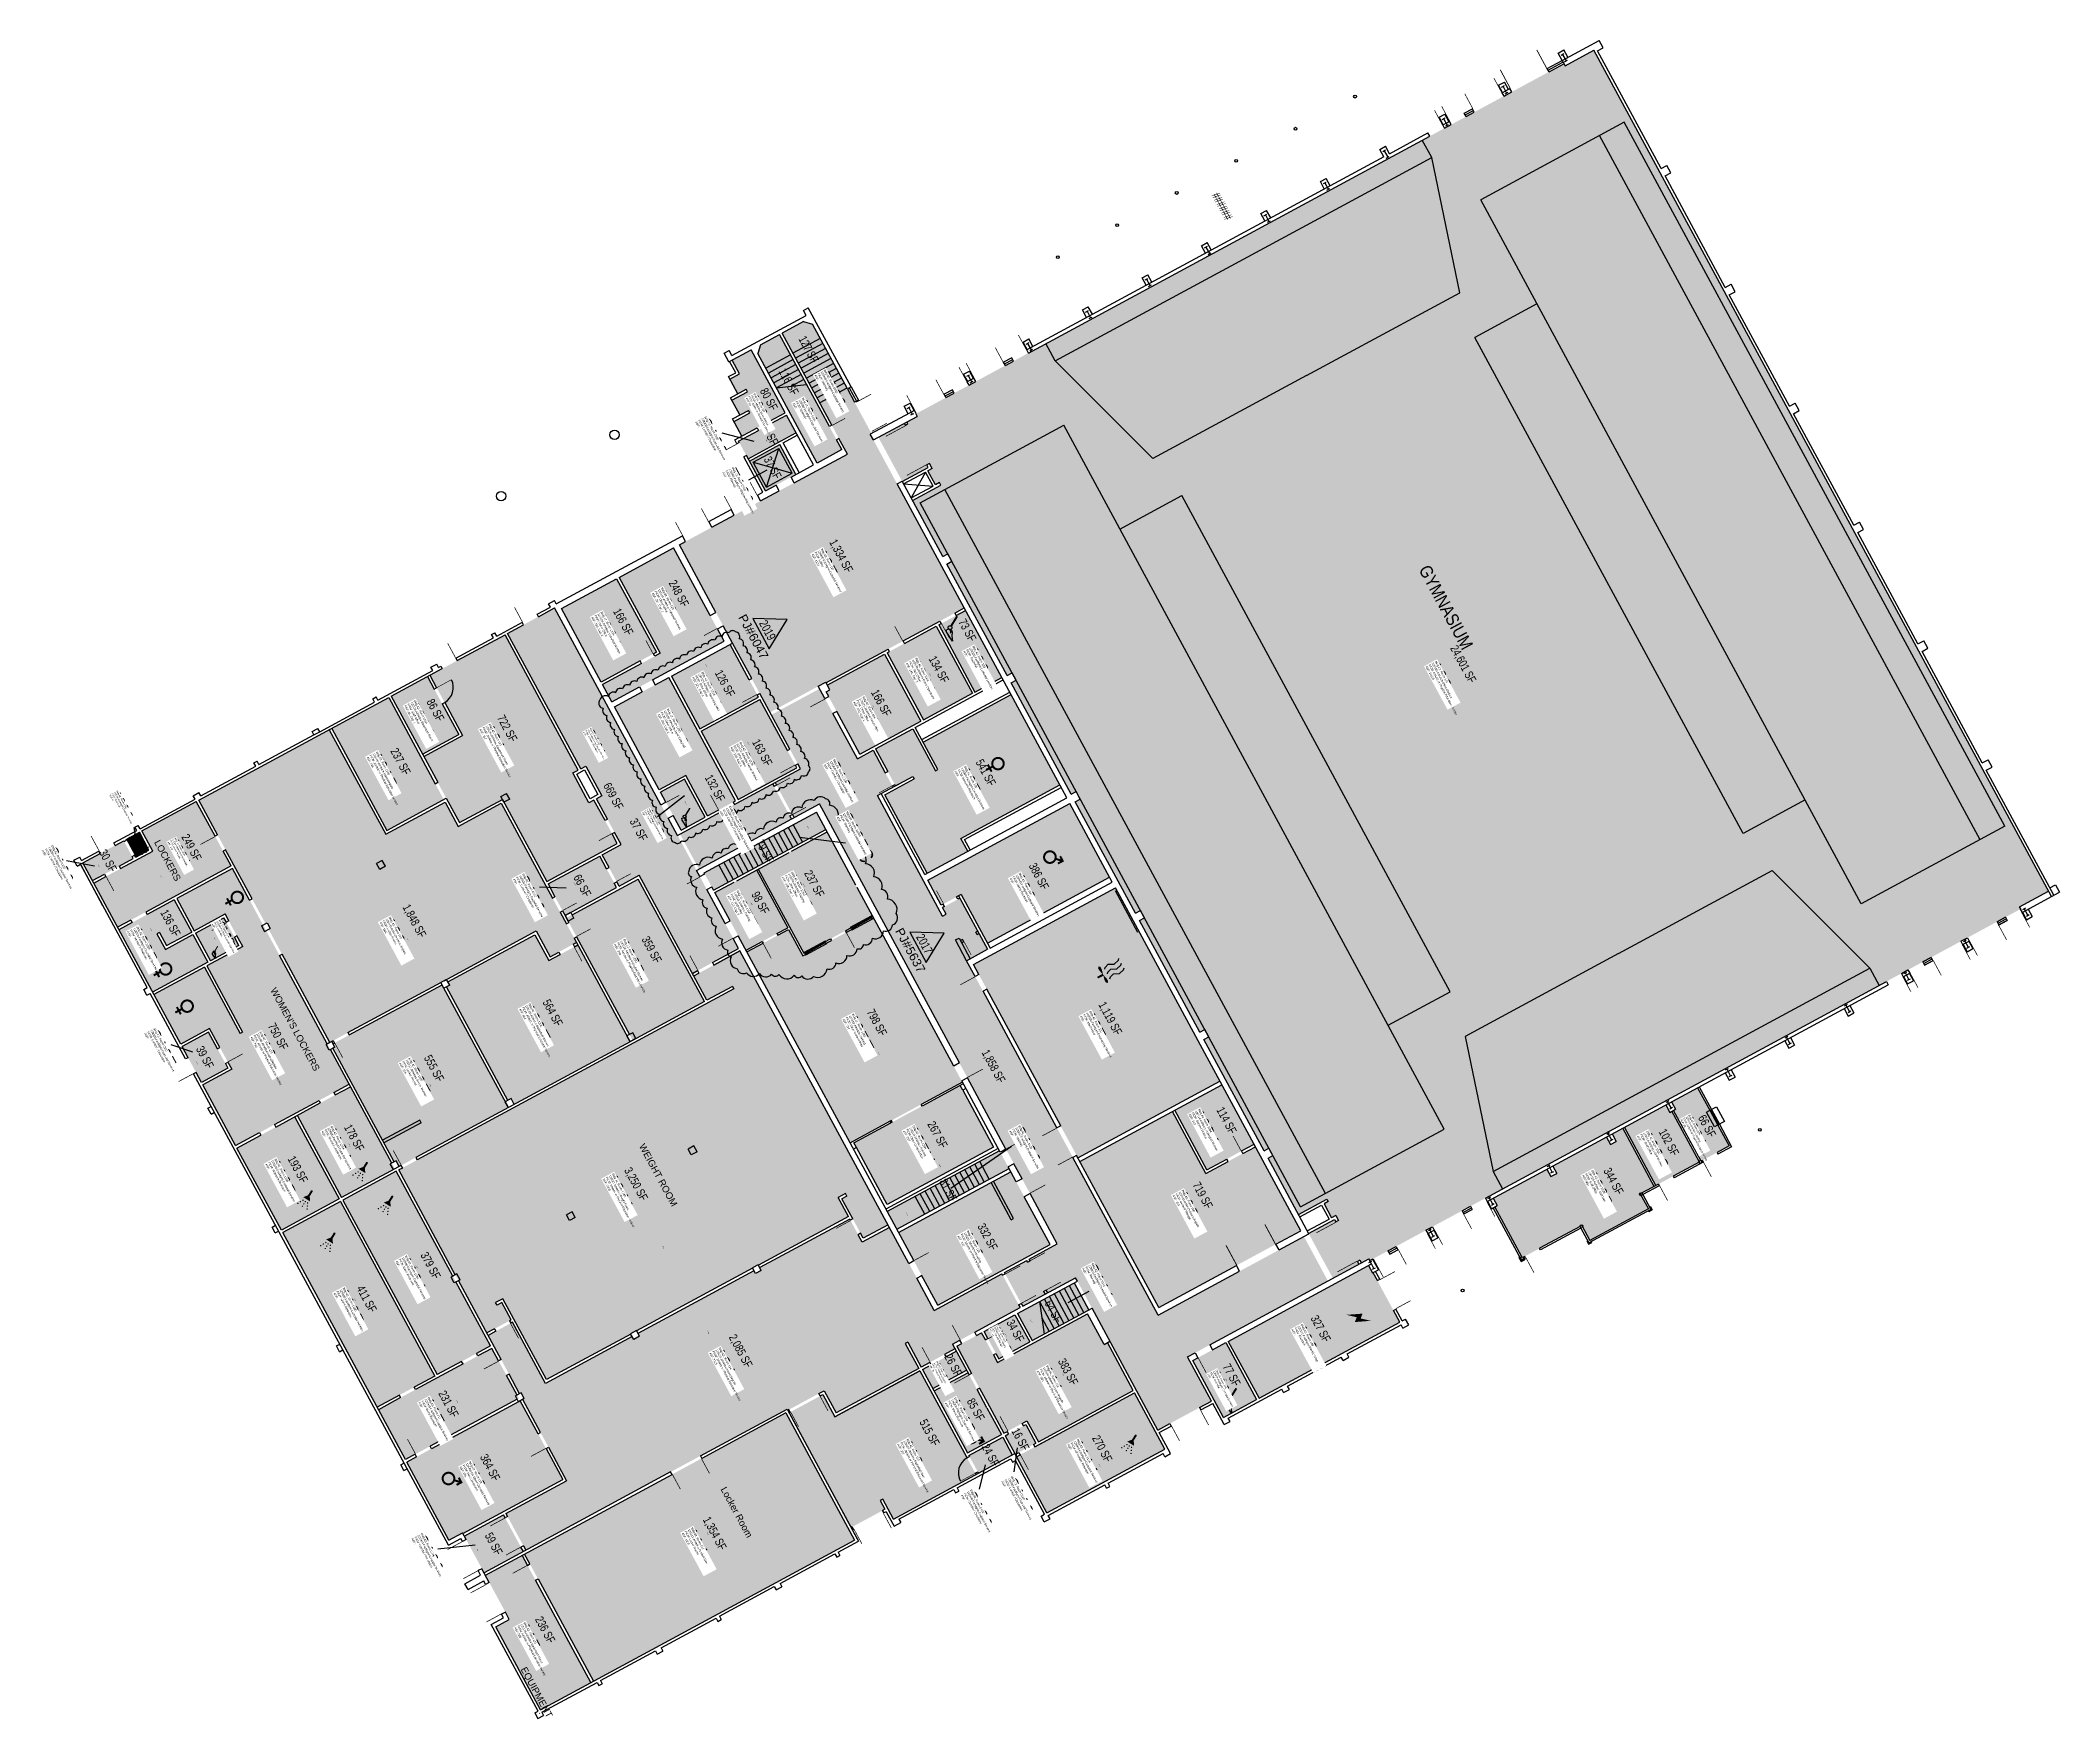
# Model space of a CAD drawing. Header units: inches. Extents: x 69218424 to 69222728, y 27664699 to 27668276.
import ezdxf
from ezdxf.enums import TextEntityAlignment as Align

# ---------------------------------------------------------------- set-up
doc = ezdxf.new("R2010")
doc.units = ezdxf.units.IN
doc.header["$LTSCALE"] = 240
doc.header["$MEASUREMENT"] = 0
doc.layers.get('0').update_dxf_attribs({"linetype": 'CONTINUOUS'})
for name, color, linetype in [('A-COLS', 5, 'CONTINUOUS'), ('A-DOOR', 2, 'CONTINUOUS'), ('A-FLOR', 3, 'CONTINUOUS'), ('A-GLAZ', 1, 'CONTINUOUS'), ('A-IDEN-ICON', 4, 'CONTINUOUS'), ('A-IDEN-RNUM', 7, 'CONTINUOUS'), ('A-IDEN-SNUM', 4, 'CONTINUOUS'), ('A-IDEN-TEXT', 4, 'CONTINUOUS'), ('A-IDEN-VNUM', 4, 'CONTINUOUS'), ('A-WALL', 5, 'CONTINUOUS'), ('AREA-TEXT', 3, 'CONTINUOUS'), ('Rooms-Category-Color', 7, 'CONTINUOUS'), ('Rooms-College-Color', 7, 'CONTINUOUS'), ('Rooms-Department-Color', 7, 'CONTINUOUS'), ('Rooms-Division-Color', 7, 'CONTINUOUS'), ('Rooms-Information', 7, 'CONTINUOUS')]:
    doc.layers.add(name, color=color, linetype=linetype)
doc.layers.add('A-REV', color=1, linetype='CONTINUOUS', true_color=0xff0000)
doc.styles.add('Arial', font='arial.ttf')
doc.styles.add('CP_AREA', font='arial.ttf', dxfattribs={"height": 15})
doc.styles.add('CP_ROOMSNUMBER', font='arial.ttf', dxfattribs={"height": 1})
doc.styles.add('CP_ROOMVNUMBER', font='arial.ttf', dxfattribs={"width": 0.85, "height": 0.075})
doc.styles.get("Standard").update_dxf_attribs({"font": 'arial.ttf'})

# ---------------------------------------------------------------- blocks, each defined once
blk = doc.blocks.new('COL1')
for p, q in [((-0.5, 0.5), (0.5, 0.5)), ((0, 0.5), (0, -0.5)), ((-0.5, -0.5), (0.5, -0.5))]:
    blk.add_line(p, q)
blk = doc.blocks.new('CPCUST')
at = {"color": 0, "linetype": 'ByBlock'}
for p, q in [((0.017, -0.064), (0.02, -0.047)), ((0.036, -0.07), (0.017, -0.064)), ((0.026, -0.041), (0.045, -0.041)), ((0.03, -0.034), (0.038, -0.03)), ((0.112, -0.063), (0.036, -0.07)), ((0.038, -0.03), (0.053, -0.032)), ((0.045, -0.041), (0.054, -0.051)), ((0.053, -0.032), (0.075, -0.048)), ((0.075, -0.048), (0.112, -0.063))]:
    blk.add_line(p, q, dxfattribs=at)
at = {"color": 0, "linetype": 'ByBlock', "const_width": 0.015}
blk.add_lwpolyline([(-0.03, 0.05), (0.01, -0.019)], dxfattribs=at)
at = {"color": 0, "linetype": 'ByBlock', "const_width": 0.0075}
blk.add_lwpolyline([(-0.033, 0.048, 1), (-0.027, 0.052, 1)], format="xyb", close=True, dxfattribs=at)
at = {"color": 0, "linetype": 'ByBlock'}
blk.add_circle((0.016, -0.031), 0.0141, dxfattribs=at)
blk = doc.blocks.new('CPMEN')
at = {"color": 0, "linetype": 'ByBlock', "const_width": 0.015}
blk.add_lwpolyline([(-0.058, -0.02, 1), (0.028, -0.02, 1)], format="xyb", close=True, dxfattribs=at)
for points in [[(0.055, 0.01), (0.055, 0.05), (0.015, 0.05)], [(0.015, 0.01), (0.055, 0.05)]]:
    blk.add_lwpolyline(points, dxfattribs=at)
blk = doc.blocks.new('CPMECH')
at = {"color": 0, "linetype": 'ByBlock'}
for p, q in [((0.005, 0.025), (0.015, 0.035)), ((0.015, 0.035), (0.045, 0.045)), ((0.015, -0.005), (0.045, 0.005)), ((0.045, 0.045), (0.085, 0.025)), ((0.045, 0.005), (0.085, -0.015)), ((0.085, 0.025), (0.125, 0.035)), ((0.125, 0.035), (0.135, 0.045)), ((0.125, -0.005), (0.135, 0.005)), ((0.005, -0.015), (0.015, -0.005)), ((0.005, -0.055), (0.015, -0.045)), ((0.015, -0.045), (0.045, -0.035)), ((0.045, -0.035), (0.085, -0.055)), ((0.085, -0.015), (0.125, -0.005)), ((0.085, -0.055), (0.125, -0.045)), ((0.125, -0.045), (0.135, -0.035))]:
    blk.add_line(p, q, dxfattribs=at)
at = {"color": 0, "linetype": 'ByBlock', "const_width": 0.015}
blk.add_lwpolyline([(-0.025, -0.005), (-0.065, -0.005)], dxfattribs=at)
at = {"color": 0, "linetype": 'ByBlock', "const_width": 0.0075}
blk.add_lwpolyline([(-0.068, -0.007, 1), (-0.062, -0.003, 1)], format="xyb", close=True, dxfattribs=at)
at = {"color": 0, "linetype": 'ByBlock'}
for points in [[(-0.025, -0.005, 0, 0.02, 0), (-0.025, 0.035, 0.02, 0.02, 0), (-0.025, 0.055, 0.02, 0, 0), (-0.025, 0.065, 0, 0, 0)], [(-0.025, -0.005, 0, 0.02, 0), (-0.025, -0.045, 0.02, 0.02, 0), (-0.025, -0.065, 0.02, 0, 0), (-0.025, -0.075, 0, 0, 0)]]:
    blk.add_lwpolyline(points, format="xyseb", dxfattribs=at)
blk = doc.blocks.new('CPELECT')
at = {"color": 0, "linetype": 'ByBlock'}
blk.add_lwpolyline([(0.062, 0.063, 0, 0.03, 0), (0.01, -0.017, 0.03, 0.03, 0), (-0.01, 0.007, 0.03, 0, 0), (-0.062, -0.073, 0.03, 0, 0)], format="xyseb", dxfattribs=at)
blk = doc.blocks.new('CPSHOWER')
at = {"color": 0, "linetype": 'ByBlock'}
blk.add_lwpolyline([(-0.015, 0.04, 0, 0.06, 0), (0.005, 0.005, 0.06, 0.06, 0)], format="xyseb", dxfattribs=at)
for points, const_width in [([(-0.032, 0.062, 1), (-0.028, 0.069, 1)], 0.0075), ([(0.03, -0.004, 1), (0.034, -0.001, 1)], 0.005), ([(-0.004, -0.024, 1), (0, -0.021, 1)], 0.005), ([(-0.003, -0.046, 1), (0.001, -0.043, 1)], 0.005), ([(-0.002, -0.068, 1), (0.003, -0.066, 1)], 0.005), ([(0.013, -0.014, 1), (0.017, -0.011, 1)], 0.005), ([(0.023, -0.031, 1), (0.027, -0.028, 1)], 0.005), ([(0.033, -0.048, 1), (0.037, -0.046, 1)], 0.005), ([(0.049, -0.016, 1), (0.053, -0.013, 1)], 0.005), ([(0.067, -0.028, 1), (0.072, -0.026, 1)], 0.005)]:
    blk.add_lwpolyline(points, format="xyb", close=True, dxfattribs=dict(at, const_width=const_width))
at = {"color": 0, "linetype": 'ByBlock', "const_width": 0.015}
blk.add_lwpolyline([(-0.01, 0.031), (-0.03, 0.066)], dxfattribs=at)
blk = doc.blocks.new('CPWOMEN')
at = {"color": 0, "linetype": 'ByBlock', "const_width": 0.015}
blk.add_lwpolyline([(-0.0375, 0, 1), (0.0475, 0, 1)], format="xyb", close=True, dxfattribs=at)
for points in [[(-0.025, -0.07), (0.035, -0.07)], [(0.005, -0.04), (0.005, -0.1)]]:
    blk.add_lwpolyline(points, dxfattribs=at)
blk = doc.blocks.new('ProjectRev')
at = {"transparency": 16777216}
for p, q in [((0, 0.122), (-0.122, -0.089)), ((0.122, -0.089), (0, 0.122)), ((-0.122, -0.089), (0.122, -0.089))]:
    blk.add_line(p, q, dxfattribs=at)
at = {"transparency": 16777216, "insert": (-0.18, -0.115), "char_height": 0.0625, "attachment_point": 1, "style": 'Arial'}
blk.add_mtext_dynamic_manual_height_columns('PJ#', width=0.24749, gutter_width=0.312, heights=[0], dxfattribs=at)
at = {"transparency": 16777216, "style": 'Arial', "width": 0.75}
blk.add_attdef('YEAR', text='', height=0.0625, dxfattribs=at).set_placement((0, -0.036), align=Align.MIDDLE_CENTER)
at = {"transparency": 16777216, "style": 'Arial'}
blk.add_attdef('PROJECT', text='', height=0.0625, dxfattribs=at).set_placement((-0.028, -0.115), align=Align.TOP_LEFT)

msp = doc.modelspace()

# ---------------------------------------------------------------- hatches: boundary and pattern name
at = {"layer": 'Rooms-Category-Color', "true_color": 0xfbafa2}
for points in [[(69220670.1, 27667685.4), (69220290, 27667480), (69220292.9, 27667474.7), (69220270.9, 27667462.9), (69220273.3, 27667458.5), (69220268, 27667455.6), (69220265.6, 27667460), (69220210.2, 27667430.1), (69220261.1, 27667335.9), (69220316.5, 27667365.9), (69220313.6, 27667371.2), (69220318.9, 27667374), (69220324.6, 27667363.5), (69220315.8, 27667358.7), (69220332, 27667328.8), (69220340.8, 27667333.5), (69220343.6, 27667328.3), (69220282.9, 27667295.5), (69220347.6, 27667175.8), (69220358.1, 27667181.5), (69220366.7, 27667165.7), (69220356.1, 27667160), (69220484.5, 27666922.4), (69220495.1, 27666928.1), (69220503.6, 27666912.3), (69220493.1, 27666906.6), (69220621.4, 27666669.1), (69220632, 27666674.8), (69220640.5, 27666658.9), (69220630, 27666653.2), (69220758.3, 27666415.7), (69220768.9, 27666421.4), (69220777.4, 27666405.6), (69220766.9, 27666399.9), (69220895.2, 27666162.3), (69220905.8, 27666168), (69220914.4, 27666152.2), (69220903.8, 27666146.5), (69221032.2, 27665908.9), (69221042.7, 27665914.6), (69221051.3, 27665898.8), (69221040.7, 27665893.1), (69221105.4, 27665773.5), (69221166.1, 27665806.3), (69221168.9, 27665801), (69221160.1, 27665796.2), (69221176.3, 27665766.3), (69221185.1, 27665771.1), (69221190.8, 27665760.5), (69221185.5, 27665757.7), (69221182.7, 27665762.9), (69221127.2, 27665733), (69221179.1, 27665637.1), (69221234.5, 27665667), (69221231.2, 27665673.2), (69221236.4, 27665676.1), (69221239.8, 27665669.9), (69221255.6, 27665678.5), (69221257.5, 27665674.9), (69221263.7, 27665678.3), (69222011.5, 27666082.4), (69222644.9, 27666424.6), (69222642.5, 27666429), (69222704.1, 27666462.3), (69221735.2, 27668255.3), (69221673.7, 27668222), (69221671.3, 27668226.4), (69221291.2, 27668021)], [(69219938.9, 27667616.5), (69219898.5, 27667594.7), (69219914.3, 27667565.4), (69219893.6, 27667554.2), (69219910.6, 27667522.8), (69219928.6, 27667532.5), (69219931.5, 27667527.2), (69219898, 27667509.2), (69219915, 27667477.7), (69219933.1, 27667487.5), (69219935.9, 27667482.2), (69219902.5, 27667464.1), (69219919.5, 27667432.7), (69220011.4, 27667482.4)], [(69219414.6, 27667009.2), (69219254.5, 27666922.7), (69219323.9, 27666794.2), (69219241.2, 27666749.5), (69219317.3, 27666608.8), (69219408.8, 27666658.2), (69219503.4, 27666483.2), (69219653.8, 27666564.5), (69219642.9, 27666584.7), (69219603.9, 27666656.9), (69219593.3, 27666651.1), (69219559.1, 27666714.5), (69219570.5, 27666720.7)], [(69219162.5, 27666592.2), (69219283.9, 27666657.8), (69219265.6, 27666691.7), (69219166.5, 27666875.2), (69219045.1, 27666809.6)], [(69218854.9, 27666162.3), (69218849.6, 27666159.5), (69218773.6, 27666300.3), (69218666.2, 27666242.3), (69218723.3, 27666136.7), (69218784.9, 27666170), (69218803.9, 27666134.8), (69218806.7, 27666129.5), (69218823.9, 27666097.8), (69218831.9, 27666082.9), (69218770.4, 27666049.6), (69218840.2, 27665920.3), (69218891.3, 27665947.8), (69218922.9, 27665964.9), (69219018, 27666016.3), (69219049.6, 27666033.4), (69219082.2, 27666051), (69218874.9, 27666434.6), (69218833.5, 27666511.1), (69218714.8, 27666446.9), (69218751.9, 27666378.3), (69218817.8, 27666414), (69218822.1, 27666406), (69218825.9, 27666399), (69218843, 27666367.3), (69218855.4, 27666344.5), (69218778.9, 27666303.1)], [(69219545.2, 27666405.7), (69219686.4, 27666144.5), (69219839.5, 27666227.2), (69219698.3, 27666488.5), (69219620, 27666446.1)], [(69219289.5, 27666258.4), (69219420.2, 27666016.5), (69219427.2, 27666020.4), (69219433.9, 27666008), (69219681.1, 27666141.6), (69219569.6, 27666347.9), (69219508.1, 27666314.6), (69219478.3, 27666369.6), (69219292.7, 27666269.3), (69219296.5, 27666262.2)], [(69220199.8, 27666406), (69220049.3, 27666324.7), (69220018.9, 27666381), (69219930.1, 27666333), (69220149.9, 27665926.1), (69220389.2, 27666055.4)], [(69219915.2, 27666335.2), (69219861.6, 27666306.2), (69219827.8, 27666287.9), (69219816.7, 27666282), (69219844.7, 27666230), (69219899.3, 27666259.5), (69219902.1, 27666254.2), (69219187.8, 27665868.2), (69219375.6, 27665520.7), (69219427.5, 27665548.8), (69219407.5, 27665585.7), (69219397.4, 27665580.2), (69219394.5, 27665585.5), (69219409.9, 27665593.8), (69219503.1, 27665421.4), (69220146.2, 27665768.9), (69220124.4, 27665809.4), (69220140.2, 27665817.9), (69220143, 27665812.6), (69220132.5, 27665806.9), (69220178.1, 27665722.5), (69220230.9, 27665751), (69220156.7, 27665888.3)], [(69220229.1, 27665794.4), (69220455.6, 27665916.8), (69220384.5, 27666048.3), (69220158, 27665925.9)], [(69222023.4, 27665919.4), (69221963.6, 27665887.1), (69221905.1, 27665995.3), (69221909.5, 27665997.7), (69221900.9, 27666013.5), (69221956.3, 27666043.5)], [(69220576.3, 27665709.2), (69220492.6, 27665864.1), (69220253.3, 27665734.7), (69220337, 27665579.9)], [(69220275.1, 27665669.2), (69220233.8, 27665745.7), (69220175.7, 27665714.3), (69220149.1, 27665763.6), (69219957.3, 27665660), (69219960.6, 27665653.8), (69219948.3, 27665647.2), (69219945, 27665653.3), (69219697.8, 27665519.7), (69219701.1, 27665513.6), (69219688.8, 27665506.9), (69219685.4, 27665513.1), (69219500.7, 27665413.2), (69219430.3, 27665543.5), (69219378.4, 27665515.4), (69219406, 27665464.4), (69219445.5, 27665391.3), (69219448.9, 27665393.2), (69219455.5, 27665380.9), (69219452.1, 27665379), (69219490.1, 27665308.7), (69219545.7, 27665205.8), (69219416.4, 27665135.9), (69219429, 27665112.6), (69219458.7, 27665057.6), (69219802.7, 27665243.4), (69219869.8, 27665279.7), (69219932, 27665313.3), (69220015.6, 27665358.5), (69220017.1, 27665355.9), (69220019.7, 27665357.3), (69220083.5, 27665391.8), (69220087, 27665393.7), (69220089.2, 27665394.8), (69220094.5, 27665397.7), (69220120.1, 27665350.2), (69220296.1, 27665445.3), (69220267.6, 27665498.1), (69220272.9, 27665500.9), (69220301.4, 27665448.1), (69220351.5, 27665475.2), (69220373.5, 27665487.1), (69220368.3, 27665496.8), (69220512.6, 27665574.7), (69220475, 27665644.2), (69220473.6, 27665646.9), (69220472.7, 27665646.4), (69220329.3, 27665568.9)], [(69220526.9, 27665333.6), (69220551.2, 27665288.7), (69220753.5, 27665398.1), (69220698.4, 27665500.1), (69220691.4, 27665496.3), (69220656.2, 27665561.4), (69220464.4, 27665457.8), (69220438.3, 27665506.1), (69220430.2, 27665521.1), (69220377.4, 27665492.6), (69220446.8, 27665364.1), (69220477.7, 27665307), (69220511.1, 27665325)], [(69220298.9, 27665440), (69220117.7, 27665342.1), (69220092, 27665389.6), (69220019.9, 27665350.6), (69220106.5, 27665190.4), (69220107.3, 27665188.9), (69220152.1, 27665106), (69220224.2, 27665145), (69220214.2, 27665163.5), (69220219.5, 27665166.3), (69220242.3, 27665124.1), (69220418.3, 27665219.2)], [(69219490.1, 27664717.6), (69219597.4, 27664775.6), (69219451, 27665046.5), (69219372.7, 27665004.3), (69219423.6, 27664910.1), (69219394.6, 27664894.4)]]:
    msp.add_hatch(color=21, dxfattribs=at).paths.add_polyline_path(points)
at = {"layer": 'Rooms-Category-Color', "true_color": 0xadadad}
for points in [[(69220004.9, 27667652.2), (69220050.7, 27667676.9), (69220069.6, 27667671.2), (69220195.6, 27667438.1), (69220137.6, 27667406.7)], [(69220079.5, 27667375.3), (69220132.3, 27667403.9), (69220105.7, 27667453.1), (69219999.6, 27667649.3), (69219959.2, 27667627.5), (69219953.5, 27667608.5)], [(69220034.5, 27667439.7), (69220014.3, 27667477.1), (69219912.2, 27667421.9), (69219928.9, 27667391.1), (69219932.4, 27667384.5)], [(69220199.6, 27667424.4), (69220193, 27667436.7), (69220137.6, 27667406.7), (69220144.2, 27667394.4), (69219786.1, 27667200.9), (69219899.3, 27666991.5), (69219979.2, 27666843.7), (69220082.1, 27666899.4), (69220097.9, 27666907.9), (69220098.4, 27666907), (69220393.1, 27667066.3)], [(69219969.5, 27667315.9), (69220034.6, 27667351.1), (69220000.4, 27667414.4), (69219935.3, 27667379.3)], [(69219575.8, 27666723.5), (69219586.4, 27666729.2), (69219620.6, 27666665.9), (69219609.2, 27666659.7), (69219648.1, 27666587.6), (69219661.9, 27666562.1), (69219621.5, 27666540.2), (69219628.8, 27666526.7), (69219657.6, 27666473.3), (69219700.7, 27666496.6), (69219813.8, 27666287.2), (69219824.9, 27666293.2), (69219912.4, 27666340.5), (69219520.2, 27667066.3), (69219419.9, 27667012.1)], [(69220416, 27666887.1), (69220473.2, 27666918), (69220396, 27667061), (69220338.8, 27667030.1)], [(69220208.1, 27666666.2), (69220241.5, 27666684.3), (69220223.4, 27666717.7), (69220220.6, 27666723), (69220218.4, 27666727), (69220199, 27666763), (69220165.5, 27666745), (69220084.9, 27666894.1), (69219982, 27666838.5), (69220044.3, 27666723.2), (69219990.1, 27666693.9), (69219996.1, 27666682.9), (69220013.2, 27666651.2), (69220030.5, 27666619.1), (69220084.7, 27666648.4), (69220482.1, 27665912.9), (69220591.5, 27665710.6), (69220531.7, 27665678.3), (69220533.6, 27665674.7), (69220528.3, 27665671.9), (69220526.4, 27665675.4), (69220478.9, 27665649.7), (69220517.8, 27665577.6), (69220565.4, 27665603.3), (69220562.1, 27665609.2), (69220567.4, 27665612.1), (69220570.6, 27665606.1), (69220630.5, 27665638.4), (69220634.3, 27665631.4), (69220665.6, 27665573.3), (69220805.9, 27665313.8), (69220920.3, 27665375.6), (69220869.4, 27665469.8), (69221168.5, 27665631.4), (69221117.2, 27665726.4), (69220806.6, 27665558.6), (69220398.2, 27666314.3), (69220443.1, 27666338.6), (69220384.2, 27666447.6), (69220347.2, 27666427.7), (69220354.8, 27666413.6), (69220346.9, 27666409.3)], [(69220283.4, 27666808.7), (69220204.2, 27666765.9), (69220206.6, 27666761.5), (69220225.9, 27666725.8), (69220228.7, 27666720.6), (69220230.1, 27666717.9), (69220246.8, 27666687.1), (69220283.7, 27666707.1), (69220286.6, 27666701.8), (69220224.1, 27666668.1), (69220314.4, 27666500.9), (69220400.7, 27666547.5), (69220385.9, 27666574.8), (69220597.1, 27666688.9), (69220493, 27666881.5), (69220305.6, 27666780.3), (69220337.2, 27666721.8), (69220331.9, 27666718.9)], [(69219797.1, 27666701), (69219746.1, 27666673.5), (69219772.7, 27666624.2), (69219789.8, 27666592.5), (69219840.8, 27666620.1)], [(69219990.8, 27666680), (69219984.8, 27666691.1), (69219908.8, 27666650), (69219787.4, 27666584.4), (69219827.8, 27666509.6), (69220025.2, 27666616.3), (69220007.9, 27666648.3)], [(69220098.1, 27666594.3), (69220078.1, 27666631.2), (69219838.8, 27666501.9), (69219858.8, 27666464.9)], [(69220703.1, 27666492.7), (69220618.5, 27666649.3), (69220315.8, 27666485.7), (69220333.9, 27666452.3), (69220344.3, 27666433), (69220349.3, 27666435.4), (69220377.1, 27666450.4), (69220381.3, 27666452.9), (69220386.6, 27666455.8), (69220442.7, 27666352)], [(69218625, 27666539.4), (69218627.4, 27666535), (69218655.6, 27666550.2), (69218635.1, 27666588), (69218607, 27666572.8)], [(69218622.1, 27666532.1), (69218619.8, 27666536.5), (69218601.7, 27666570), (69218514.6, 27666522.9), (69218535, 27666485.1)], [(69219617.1, 27666451.4), (69219652.3, 27666470.4), (69219623.5, 27666523.8), (69219616.2, 27666537.3), (69219506.2, 27666477.9), (69219518.1, 27666455.9), (69219542.4, 27666411)], [(69220938.2, 27666057.6), (69220715.4, 27666469.8), (69220412.8, 27666306.3), (69220635.5, 27665894.1)], [(69218690.5, 27666338.3), (69218672.4, 27666371.8), (69218677.7, 27666374.6), (69218692.9, 27666346.5), (69218746.6, 27666375.5), (69218709.5, 27666444.1), (69218619.8, 27666395.6), (69218591.6, 27666380.4), (69218663.4, 27666247.5), (69218781.3, 27666311.2), (69218749.4, 27666370.2)], [(69218820.6, 27666396.2), (69218815.4, 27666405.8), (69218754.7, 27666373), (69218786.6, 27666314.1), (69218847.3, 27666346.9)], [(69218782.5, 27666161.8), (69218726.1, 27666131.4), (69218767.5, 27666054.9), (69218823.8, 27666085.3), (69218818.6, 27666095)], [(69219085, 27666045.7), (69218971.5, 27665984.4), (69219066.1, 27665809.3), (69219179.6, 27665870.6)], [(69218937.7, 27665739.9), (69219060.9, 27665806.5), (69218966.3, 27665981.5), (69218843.1, 27665915)], [(69220488.8, 27665871.1), (69220469.8, 27665906.3), (69220468.4, 27665908.9), (69220229.1, 27665779.6), (69220249.5, 27665741.8)], [(69219270.1, 27665431.9), (69219353.7, 27665477.1), (69219383.6, 27665493.2), (69219182.5, 27665865.4), (69219069, 27665804)], [(69219141.6, 27665362.5), (69219189.2, 27665388.2), (69219264.8, 27665429), (69219063.7, 27665801.2), (69218940.6, 27665734.6)], [(69221021.6, 27665381.5), (69221321.6, 27665543.6), (69221264.6, 27665649.2), (69221263.7, 27665648.7), (69221255.1, 27665664.6), (69220956, 27665502.9)], [(69220629, 27665628.6), (69220506.7, 27665562.5), (69220538.1, 27665504.4), (69220660.4, 27665570.5)], [(69219192, 27665382.9), (69219144.5, 27665357.2), (69219202, 27665250.8), (69219223.1, 27665262.2), (69219444, 27665381.5), (69219417.8, 27665429.9), (69219386.4, 27665487.9), (69219356.5, 27665471.8)], [(69220946, 27665340.6), (69221016.4, 27665378.7), (69220950.7, 27665500.1), (69220880.4, 27665462)], [(69220328.9, 27665397.1), (69220400.3, 27665265.1), (69220472.4, 27665304.1), (69220441.5, 27665361.3), (69220403.5, 27665431.7), (69220401.1, 27665436.1)], [(69220504.8, 27665256.8), (69220569.4, 27665137.2), (69220821, 27665273.1), (69220756.4, 27665392.8)], [(69219537.6, 27665208.2), (69219502, 27665274.2), (69219446.8, 27665376.2), (69219226, 27665256.9), (69219204.9, 27665245.5), (69219294.7, 27665079.2), (69219323.8, 27665094.9), (69219324.7, 27665093.1)], [(69220495.7, 27665261), (69220475.3, 27665298.8), (69220403.1, 27665259.8), (69220423.6, 27665222)], [(69220487.9, 27665305.7), (69220480.5, 27665301.7), (69220501, 27665263.9), (69220501.9, 27665262.1), (69220509.3, 27665266.1), (69220545.9, 27665285.9), (69220524.5, 27665325.5)], [(69219453.5, 27665054.7), (69219411.1, 27665133), (69219327.6, 27665087.9), (69219369.9, 27665009.6)]]:
    msp.add_hatch(color=253, dxfattribs=at).paths.add_polyline_path(points)
at = {"layer": 'Rooms-Category-Color', "true_color": 0xfa9ba3}
for points in [[(69219881.3, 27666995.4), (69219773.8, 27667194.3), (69219657.7, 27667131.5), (69219745.2, 27666969.6), (69219622, 27666903.1), (69219642, 27666866.1)], [(69219737, 27666972.1), (69219652.4, 27667128.7), (69219534.5, 27667065), (69219619.2, 27666908.4)], [(69220333.5, 27667027.3), (69220228.8, 27666970.7), (69220306.1, 27666827.7), (69220410.8, 27666884.3)], [(69219954.9, 27666876.1), (69219894, 27666988.7), (69219769.1, 27666921.2), (69219829.9, 27666808.6), (69219865.1, 27666827.6)], [(69220101.3, 27666901.8), (69220106.5, 27666892.1), (69220098.6, 27666887.8), (69220170.6, 27666754.5), (69220300.8, 27666824.9), (69220223.5, 27666967.8)], [(69219238.4, 27666754.8), (69219315.8, 27666796.7), (69219280.6, 27666861.8), (69219249.2, 27666919.9), (69219171.8, 27666878)], [(69219799.5, 27666709.2), (69219846.1, 27666622.9), (69219906, 27666655.3), (69219763.8, 27666918.3), (69219647.7, 27666855.6), (69219743.2, 27666678.7)], [(69219832.8, 27666803.3), (69219856.6, 27666759.3), (69219911.2, 27666658.1), (69220036.2, 27666725.6), (69219957.7, 27666870.8), (69219873.3, 27666825.2)], [(69220051, 27666330.1), (69220197.9, 27666409.5), (69220100.9, 27666589), (69219954, 27666509.6)], [(69219950.5, 27666507.7), (69219861.6, 27666459.7), (69219928.2, 27666336.5), (69220017, 27666384.5)], [(69221867.4, 27665835.1), (69221960, 27665885.2), (69221901.5, 27665993.4), (69221897.1, 27665991), (69221888.6, 27666006.9), (69221800.3, 27665959.2)], [(69221520.8, 27665808.1), (69221529.4, 27665792.3), (69221524.1, 27665789.5), (69221582.6, 27665681.2), (69221709.3, 27665749.7), (69221726.4, 27665718), (69221851.3, 27665785.5), (69221834.2, 27665817.2), (69221863.8, 27665833.2), (69221796.8, 27665957.3), (69221774.2, 27665945.1), (69221782.8, 27665929.2), (69221770.5, 27665922.6), (69221761.9, 27665938.4), (69221647.5, 27665876.6), (69221656.1, 27665860.8), (69221643.8, 27665854.1), (69221635.2, 27665869.9)]]:
    msp.add_hatch(color=241, dxfattribs=at).paths.add_polyline_path(points)
at = {"layer": 'Rooms-Category-Color', "true_color": 0xffe090}
h = msp.add_hatch(color=41, dxfattribs=at)
edge = h.paths.add_edge_path()
edge.add_line((69219277.5, 27666267.9), (69219288.1, 27666273.6))
edge.add_line((69219288.1, 27666273.6), (69219480.8, 27666377.7))
edge.add_line((69219480.8, 27666377.7), (69219510.5, 27666322.7))
edge.add_line((69219510.5, 27666322.7), (69219566.8, 27666353.2))
edge.add_line((69219566.8, 27666353.2), (69219561.8, 27666362.4))
edge.add_arc((69221949.8, 27667711.4), 2742.7, 207.3097, 209.4615, ccw=False)
edge.add_line((69219512.8, 27666453), (69219500.9, 27666475.1))
edge.add_line((69219500.9, 27666475.1), (69219498.1, 27666480.3))
edge.add_line((69219498.1, 27666480.3), (69219406.3, 27666650.1))
edge.add_line((69219406.3, 27666650.1), (69219314.8, 27666600.7))
edge.add_line((69219314.8, 27666600.7), (69219286.8, 27666652.6))
edge.add_line((69219286.8, 27666652.6), (69219160.1, 27666584.1))
edge.add_line((69219160.1, 27666584.1), (69219039.8, 27666806.7))
edge.add_line((69219039.8, 27666806.7), (69218761.8, 27666656.5))
edge.add_line((69218761.8, 27666656.5), (69218801.7, 27666582.6))
edge.add_line((69218801.7, 27666582.6), (69218818.9, 27666550.9))
edge.add_line((69218818.9, 27666550.9), (69218904, 27666393.4))
edge.add_line((69218904, 27666393.4), (69218907.5, 27666395.3))
edge.add_line((69218907.5, 27666395.3), (69218914.1, 27666383))
edge.add_line((69218914.1, 27666383), (69218910.6, 27666381.1))
edge.add_line((69218910.6, 27666381.1), (69219040.9, 27666140))
edge.add_line((69219040.9, 27666140), (69219277.5, 27666267.9))
for points in [[(69218663.7, 27666547.8), (69218537.9, 27666479.8), (69218588.8, 27666385.7), (69218616.9, 27666400.9), (69218830.7, 27666516.4), (69218796.5, 27666579.7), (69218756.5, 27666653.6), (69218640.4, 27666590.9)], [(69219280.3, 27666262.9), (69219048, 27666137.4), (69219051.9, 27666130.1), (69219047.5, 27666127.7), (69219178.3, 27665885.8), (69219182.1, 27665887.9), (69219188.8, 27665875.6), (69219421.6, 27666001.4)], [(69220159.6, 27665079.4), (69220013.2, 27665350.4), (69219871.6, 27665273.8), (69219805.6, 27665238.2), (69219456.2, 27665049.4), (69219602.7, 27664778.4)]]:
    msp.add_hatch(color=41, dxfattribs=at).paths.add_polyline_path(points)
at = {"layer": 'Rooms-Category-Color', "true_color": 0xe3c5e1}
for points in [[(69220842.2, 27665995.5), (69220942.5, 27666049.7), (69221010.9, 27665923), (69220910.6, 27665868.8)], [(69220807.9, 27665575.2), (69221110.5, 27665738.7), (69221013.8, 27665917.8), (69220908.2, 27665860.7), (69220836.9, 27665992.7), (69220639.8, 27665886.2)], [(69220532.8, 27665501.6), (69220501.4, 27665559.6), (69220435.4, 27665524), (69220443.5, 27665509), (69220466.8, 27665465.9)], [(69220398.2, 27665441.4), (69220376.4, 27665481.8), (69220322.7, 27665452.8), (69220304.2, 27665442.8), (69220326.1, 27665402.4)]]:
    msp.add_hatch(color=254, dxfattribs=at).paths.add_polyline_path(points)
at = {"layer": 'Rooms-College-Color', "true_color": 0xffff64}
for points in [[(69220670.1, 27667685.4), (69220290, 27667480), (69220292.9, 27667474.7), (69220270.9, 27667462.9), (69220273.3, 27667458.5), (69220268, 27667455.6), (69220265.6, 27667460), (69220210.2, 27667430.1), (69220261.1, 27667335.9), (69220316.5, 27667365.9), (69220313.6, 27667371.2), (69220318.9, 27667374), (69220324.6, 27667363.5), (69220315.8, 27667358.7), (69220332, 27667328.8), (69220340.8, 27667333.5), (69220343.6, 27667328.3), (69220282.9, 27667295.5), (69220347.6, 27667175.8), (69220358.1, 27667181.5), (69220366.7, 27667165.7), (69220356.1, 27667160), (69220484.5, 27666922.4), (69220495.1, 27666928.1), (69220503.6, 27666912.3), (69220493.1, 27666906.6), (69220621.4, 27666669.1), (69220632, 27666674.8), (69220640.5, 27666658.9), (69220630, 27666653.2), (69220758.3, 27666415.7), (69220768.9, 27666421.4), (69220777.4, 27666405.6), (69220766.9, 27666399.9), (69220895.2, 27666162.3), (69220905.8, 27666168), (69220914.4, 27666152.2), (69220903.8, 27666146.5), (69221032.2, 27665908.9), (69221042.7, 27665914.6), (69221051.3, 27665898.8), (69221040.7, 27665893.1), (69221105.4, 27665773.5), (69221166.1, 27665806.3), (69221168.9, 27665801), (69221160.1, 27665796.2), (69221176.3, 27665766.3), (69221185.1, 27665771.1), (69221190.8, 27665760.5), (69221185.5, 27665757.7), (69221182.7, 27665762.9), (69221127.2, 27665733), (69221179.1, 27665637.1), (69221234.5, 27665667), (69221231.2, 27665673.2), (69221236.4, 27665676.1), (69221239.8, 27665669.9), (69221255.6, 27665678.5), (69221257.5, 27665674.9), (69221263.7, 27665678.3), (69222011.5, 27666082.4), (69222644.9, 27666424.6), (69222642.5, 27666429), (69222704.1, 27666462.3), (69221735.2, 27668255.3), (69221673.7, 27668222), (69221671.3, 27668226.4), (69221291.2, 27668021)], [(69219938.9, 27667616.5), (69219898.5, 27667594.7), (69219914.3, 27667565.4), (69219893.6, 27667554.2), (69219910.6, 27667522.8), (69219928.6, 27667532.5), (69219931.5, 27667527.2), (69219898, 27667509.2), (69219915, 27667477.7), (69219933.1, 27667487.5), (69219935.9, 27667482.2), (69219902.5, 27667464.1), (69219919.5, 27667432.7), (69220011.4, 27667482.4)], [(69220199.6, 27667424.4), (69220193, 27667436.7), (69220137.6, 27667406.7), (69220144.2, 27667394.4), (69219786.1, 27667200.9), (69219899.3, 27666991.5), (69219979.2, 27666843.7), (69220082.1, 27666899.4), (69220097.9, 27666907.9), (69220098.4, 27666907), (69220393.1, 27667066.3)], [(69219881.3, 27666995.4), (69219773.8, 27667194.3), (69219657.7, 27667131.5), (69219745.2, 27666969.6), (69219622, 27666903.1), (69219642, 27666866.1)], [(69219737, 27666972.1), (69219652.4, 27667128.7), (69219534.5, 27667065), (69219619.2, 27666908.4)], [(69220333.5, 27667027.3), (69220228.8, 27666970.7), (69220306.1, 27666827.7), (69220410.8, 27666884.3)], [(69219414.6, 27667009.2), (69219254.5, 27666922.7), (69219323.9, 27666794.2), (69219241.2, 27666749.5), (69219317.3, 27666608.8), (69219408.8, 27666658.2), (69219503.4, 27666483.2), (69219653.8, 27666564.5), (69219642.9, 27666584.7), (69219603.9, 27666656.9), (69219593.3, 27666651.1), (69219559.1, 27666714.5), (69219570.5, 27666720.7)], [(69219954.9, 27666876.1), (69219894, 27666988.7), (69219769.1, 27666921.2), (69219829.9, 27666808.6), (69219865.1, 27666827.6)], [(69220101.3, 27666901.8), (69220106.5, 27666892.1), (69220098.6, 27666887.8), (69220170.6, 27666754.5), (69220300.8, 27666824.9), (69220223.5, 27666967.8)], [(69219238.4, 27666754.8), (69219315.8, 27666796.7), (69219280.6, 27666861.8), (69219249.2, 27666919.9), (69219171.8, 27666878)], [(69219799.5, 27666709.2), (69219846.1, 27666622.9), (69219906, 27666655.3), (69219763.8, 27666918.3), (69219647.7, 27666855.6), (69219743.2, 27666678.7)], [(69219162.5, 27666592.2), (69219283.9, 27666657.8), (69219265.6, 27666691.7), (69219166.5, 27666875.2), (69219045.1, 27666809.6)], [(69219832.8, 27666803.3), (69219856.6, 27666759.3), (69219911.2, 27666658.1), (69220036.2, 27666725.6), (69219957.7, 27666870.8), (69219873.3, 27666825.2)], [(69218663.7, 27666547.8), (69218537.9, 27666479.8), (69218588.8, 27666385.7), (69218616.9, 27666400.9), (69218830.7, 27666516.4), (69218796.5, 27666579.7), (69218756.5, 27666653.6), (69218640.4, 27666590.9)], [(69218625, 27666539.4), (69218627.4, 27666535), (69218655.6, 27666550.2), (69218635.1, 27666588), (69218607, 27666572.8)], [(69220051, 27666330.1), (69220197.9, 27666409.5), (69220100.9, 27666589), (69219954, 27666509.6)], [(69218854.9, 27666162.3), (69218849.6, 27666159.5), (69218773.6, 27666300.3), (69218666.2, 27666242.3), (69218723.3, 27666136.7), (69218784.9, 27666170), (69218803.9, 27666134.8), (69218806.7, 27666129.5), (69218823.9, 27666097.8), (69218831.9, 27666082.9), (69218770.4, 27666049.6), (69218840.2, 27665920.3), (69218891.3, 27665947.8), (69218922.9, 27665964.9), (69219018, 27666016.3), (69219049.6, 27666033.4), (69219082.2, 27666051), (69218874.9, 27666434.6), (69218833.5, 27666511.1), (69218714.8, 27666446.9), (69218751.9, 27666378.3), (69218817.8, 27666414), (69218822.1, 27666406), (69218825.9, 27666399), (69218843, 27666367.3), (69218855.4, 27666344.5), (69218778.9, 27666303.1)], [(69219950.5, 27666507.7), (69219861.6, 27666459.7), (69219928.2, 27666336.5), (69220017, 27666384.5)], [(69219545.2, 27666405.7), (69219686.4, 27666144.5), (69219839.5, 27666227.2), (69219698.3, 27666488.5), (69219620, 27666446.1)], [(69219289.5, 27666258.4), (69219420.2, 27666016.5), (69219427.2, 27666020.4), (69219433.9, 27666008), (69219681.1, 27666141.6), (69219569.6, 27666347.9), (69219508.1, 27666314.6), (69219478.3, 27666369.6), (69219292.7, 27666269.3), (69219296.5, 27666262.2)], [(69220199.8, 27666406), (69220049.3, 27666324.7), (69220018.9, 27666381), (69219930.1, 27666333), (69220149.9, 27665926.1), (69220389.2, 27666055.4)], [(69219915.2, 27666335.2), (69219861.6, 27666306.2), (69219827.8, 27666287.9), (69219816.7, 27666282), (69219844.7, 27666230), (69219899.3, 27666259.5), (69219902.1, 27666254.2), (69219187.8, 27665868.2), (69219375.6, 27665520.7), (69219427.5, 27665548.8), (69219407.5, 27665585.7), (69219397.4, 27665580.2), (69219394.5, 27665585.5), (69219409.9, 27665593.8), (69219503.1, 27665421.4), (69220146.2, 27665768.9), (69220124.4, 27665809.4), (69220140.2, 27665817.9), (69220143, 27665812.6), (69220132.5, 27665806.9), (69220178.1, 27665722.5), (69220230.9, 27665751), (69220156.7, 27665888.3)], [(69219280.3, 27666262.9), (69219048, 27666137.4), (69219051.9, 27666130.1), (69219047.5, 27666127.7), (69219178.3, 27665885.8), (69219182.1, 27665887.9), (69219188.8, 27665875.6), (69219421.6, 27666001.4)], [(69220229.1, 27665794.4), (69220455.6, 27665916.8), (69220384.5, 27666048.3), (69220158, 27665925.9)], [(69220842.2, 27665995.5), (69220942.5, 27666049.7), (69221010.9, 27665923), (69220910.6, 27665868.8)], [(69220807.9, 27665575.2), (69221110.5, 27665738.7), (69221013.8, 27665917.8), (69220908.2, 27665860.7), (69220836.9, 27665992.7), (69220639.8, 27665886.2)], [(69220576.3, 27665709.2), (69220492.6, 27665864.1), (69220253.3, 27665734.7), (69220337, 27665579.9)], [(69220275.1, 27665669.2), (69220233.8, 27665745.7), (69220175.7, 27665714.3), (69220149.1, 27665763.6), (69219957.3, 27665660), (69219960.6, 27665653.8), (69219948.3, 27665647.2), (69219945, 27665653.3), (69219697.8, 27665519.7), (69219701.1, 27665513.6), (69219688.8, 27665506.9), (69219685.4, 27665513.1), (69219500.7, 27665413.2), (69219430.3, 27665543.5), (69219378.4, 27665515.4), (69219406, 27665464.4), (69219445.5, 27665391.3), (69219448.9, 27665393.2), (69219455.5, 27665380.9), (69219452.1, 27665379), (69219490.1, 27665308.7), (69219545.7, 27665205.8), (69219416.4, 27665135.9), (69219429, 27665112.6), (69219458.7, 27665057.6), (69219802.7, 27665243.4), (69219869.8, 27665279.7), (69219932, 27665313.3), (69220015.6, 27665358.5), (69220017.1, 27665355.9), (69220019.7, 27665357.3), (69220083.5, 27665391.8), (69220087, 27665393.7), (69220089.2, 27665394.8), (69220094.5, 27665397.7), (69220120.1, 27665350.2), (69220296.1, 27665445.3), (69220267.6, 27665498.1), (69220272.9, 27665500.9), (69220301.4, 27665448.1), (69220351.5, 27665475.2), (69220373.5, 27665487.1), (69220368.3, 27665496.8), (69220512.6, 27665574.7), (69220475, 27665644.2), (69220473.6, 27665646.9), (69220472.7, 27665646.4), (69220329.3, 27665568.9)], [(69220526.9, 27665333.6), (69220551.2, 27665288.7), (69220753.5, 27665398.1), (69220698.4, 27665500.1), (69220691.4, 27665496.3), (69220656.2, 27665561.4), (69220464.4, 27665457.8), (69220438.3, 27665506.1), (69220430.2, 27665521.1), (69220377.4, 27665492.6), (69220446.8, 27665364.1), (69220477.7, 27665307), (69220511.1, 27665325)], [(69220532.8, 27665501.6), (69220501.4, 27665559.6), (69220435.4, 27665524), (69220443.5, 27665509), (69220466.8, 27665465.9)], [(69220398.2, 27665441.4), (69220376.4, 27665481.8), (69220322.7, 27665452.8), (69220304.2, 27665442.8), (69220326.1, 27665402.4)], [(69220298.9, 27665440), (69220117.7, 27665342.1), (69220092, 27665389.6), (69220019.9, 27665350.6), (69220106.5, 27665190.4), (69220107.3, 27665188.9), (69220152.1, 27665106), (69220224.2, 27665145), (69220214.2, 27665163.5), (69220219.5, 27665166.3), (69220242.3, 27665124.1), (69220418.3, 27665219.2)], [(69219537.6, 27665208.2), (69219502, 27665274.2), (69219446.8, 27665376.2), (69219226, 27665256.9), (69219204.9, 27665245.5), (69219294.7, 27665079.2), (69219323.8, 27665094.9), (69219324.7, 27665093.1)], [(69220159.6, 27665079.4), (69220013.2, 27665350.4), (69219871.6, 27665273.8), (69219805.6, 27665238.2), (69219456.2, 27665049.4), (69219602.7, 27664778.4)], [(69219490.1, 27664717.6), (69219597.4, 27664775.6), (69219451, 27665046.5), (69219372.7, 27665004.3), (69219423.6, 27664910.1), (69219394.6, 27664894.4)]]:
    msp.add_hatch(color=51, dxfattribs=at).paths.add_polyline_path(points)
at = {"layer": 'Rooms-College-Color', "true_color": 0xadadad}
for points in [[(69220004.9, 27667652.2), (69220050.7, 27667676.9), (69220069.6, 27667671.2), (69220195.6, 27667438.1), (69220137.6, 27667406.7)], [(69220079.5, 27667375.3), (69220132.3, 27667403.9), (69220105.7, 27667453.1), (69219999.6, 27667649.3), (69219959.2, 27667627.5), (69219953.5, 27667608.5)], [(69220034.5, 27667439.7), (69220014.3, 27667477.1), (69219912.2, 27667421.9), (69219928.9, 27667391.1), (69219932.4, 27667384.5)], [(69219969.5, 27667315.9), (69220034.6, 27667351.1), (69220000.4, 27667414.4), (69219935.3, 27667379.3)], [(69219575.8, 27666723.5), (69219586.4, 27666729.2), (69219620.6, 27666665.9), (69219609.2, 27666659.7), (69219648.1, 27666587.6), (69219661.9, 27666562.1), (69219621.5, 27666540.2), (69219628.8, 27666526.7), (69219657.6, 27666473.3), (69219700.7, 27666496.6), (69219813.8, 27666287.2), (69219824.9, 27666293.2), (69219912.4, 27666340.5), (69219520.2, 27667066.3), (69219419.9, 27667012.1)], [(69220416, 27666887.1), (69220473.2, 27666918), (69220396, 27667061), (69220338.8, 27667030.1)], [(69220208.1, 27666666.2), (69220241.5, 27666684.3), (69220223.4, 27666717.7), (69220220.6, 27666723), (69220218.4, 27666727), (69220199, 27666763), (69220165.5, 27666745), (69220084.9, 27666894.1), (69219982, 27666838.5), (69220044.3, 27666723.2), (69219990.1, 27666693.9), (69219996.1, 27666682.9), (69220013.2, 27666651.2), (69220030.5, 27666619.1), (69220084.7, 27666648.4), (69220482.1, 27665912.9), (69220591.5, 27665710.6), (69220531.7, 27665678.3), (69220533.6, 27665674.7), (69220528.3, 27665671.9), (69220526.4, 27665675.4), (69220478.9, 27665649.7), (69220517.8, 27665577.6), (69220565.4, 27665603.3), (69220562.1, 27665609.2), (69220567.4, 27665612.1), (69220570.6, 27665606.1), (69220630.5, 27665638.4), (69220634.3, 27665631.4), (69220665.6, 27665573.3), (69220805.9, 27665313.8), (69220920.3, 27665375.6), (69220869.4, 27665469.8), (69221168.5, 27665631.4), (69221117.2, 27665726.4), (69220806.6, 27665558.6), (69220398.2, 27666314.3), (69220443.1, 27666338.6), (69220384.2, 27666447.6), (69220347.2, 27666427.7), (69220354.8, 27666413.6), (69220346.9, 27666409.3)], [(69220283.4, 27666808.7), (69220204.2, 27666765.9), (69220206.6, 27666761.5), (69220225.9, 27666725.8), (69220228.7, 27666720.6), (69220230.1, 27666717.9), (69220246.8, 27666687.1), (69220283.7, 27666707.1), (69220286.6, 27666701.8), (69220224.1, 27666668.1), (69220314.4, 27666500.9), (69220400.7, 27666547.5), (69220385.9, 27666574.8), (69220597.1, 27666688.9), (69220493, 27666881.5), (69220305.6, 27666780.3), (69220337.2, 27666721.8), (69220331.9, 27666718.9)], [(69219797.1, 27666701), (69219746.1, 27666673.5), (69219772.7, 27666624.2), (69219789.8, 27666592.5), (69219840.8, 27666620.1)], [(69219990.8, 27666680), (69219984.8, 27666691.1), (69219908.8, 27666650), (69219787.4, 27666584.4), (69219827.8, 27666509.6), (69220025.2, 27666616.3), (69220007.9, 27666648.3)], [(69220098.1, 27666594.3), (69220078.1, 27666631.2), (69219838.8, 27666501.9), (69219858.8, 27666464.9)], [(69220703.1, 27666492.7), (69220618.5, 27666649.3), (69220315.8, 27666485.7), (69220333.9, 27666452.3), (69220344.3, 27666433), (69220349.3, 27666435.4), (69220377.1, 27666450.4), (69220381.3, 27666452.9), (69220386.6, 27666455.8), (69220442.7, 27666352)], [(69218622.1, 27666532.1), (69218619.8, 27666536.5), (69218601.7, 27666570), (69218514.6, 27666522.9), (69218535, 27666485.1)], [(69219617.1, 27666451.4), (69219652.3, 27666470.4), (69219623.5, 27666523.8), (69219616.2, 27666537.3), (69219506.2, 27666477.9), (69219518.1, 27666455.9), (69219542.4, 27666411)], [(69220938.2, 27666057.6), (69220715.4, 27666469.8), (69220412.8, 27666306.3), (69220635.5, 27665894.1)], [(69218690.5, 27666338.3), (69218672.4, 27666371.8), (69218677.7, 27666374.6), (69218692.9, 27666346.5), (69218746.6, 27666375.5), (69218709.5, 27666444.1), (69218619.8, 27666395.6), (69218591.6, 27666380.4), (69218663.4, 27666247.5), (69218781.3, 27666311.2), (69218749.4, 27666370.2)], [(69218820.6, 27666396.2), (69218815.4, 27666405.8), (69218754.7, 27666373), (69218786.6, 27666314.1), (69218847.3, 27666346.9)], [(69218782.5, 27666161.8), (69218726.1, 27666131.4), (69218767.5, 27666054.9), (69218823.8, 27666085.3), (69218818.6, 27666095)], [(69219085, 27666045.7), (69218971.5, 27665984.4), (69219066.1, 27665809.3), (69219179.6, 27665870.6)], [(69218937.7, 27665739.9), (69219060.9, 27665806.5), (69218966.3, 27665981.5), (69218843.1, 27665915)], [(69221867.4, 27665835.1), (69221960, 27665885.2), (69221901.5, 27665993.4), (69221897.1, 27665991), (69221888.6, 27666006.9), (69221800.3, 27665959.2)], [(69220488.8, 27665871.1), (69220469.8, 27665906.3), (69220468.4, 27665908.9), (69220229.1, 27665779.6), (69220249.5, 27665741.8)], [(69219270.1, 27665431.9), (69219353.7, 27665477.1), (69219383.6, 27665493.2), (69219182.5, 27665865.4), (69219069, 27665804)], [(69219141.6, 27665362.5), (69219189.2, 27665388.2), (69219264.8, 27665429), (69219063.7, 27665801.2), (69218940.6, 27665734.6)], [(69221021.6, 27665381.5), (69221321.6, 27665543.6), (69221264.6, 27665649.2), (69221263.7, 27665648.7), (69221255.1, 27665664.6), (69220956, 27665502.9)], [(69220629, 27665628.6), (69220506.7, 27665562.5), (69220538.1, 27665504.4), (69220660.4, 27665570.5)], [(69219192, 27665382.9), (69219144.5, 27665357.2), (69219202, 27665250.8), (69219223.1, 27665262.2), (69219444, 27665381.5), (69219417.8, 27665429.9), (69219386.4, 27665487.9), (69219356.5, 27665471.8)], [(69220946, 27665340.6), (69221016.4, 27665378.7), (69220950.7, 27665500.1), (69220880.4, 27665462)], [(69220328.9, 27665397.1), (69220400.3, 27665265.1), (69220472.4, 27665304.1), (69220441.5, 27665361.3), (69220403.5, 27665431.7), (69220401.1, 27665436.1)], [(69220504.8, 27665256.8), (69220569.4, 27665137.2), (69220821, 27665273.1), (69220756.4, 27665392.8)], [(69220495.7, 27665261), (69220475.3, 27665298.8), (69220403.1, 27665259.8), (69220423.6, 27665222)], [(69220487.9, 27665305.7), (69220480.5, 27665301.7), (69220501, 27665263.9), (69220501.9, 27665262.1), (69220509.3, 27665266.1), (69220545.9, 27665285.9), (69220524.5, 27665325.5)], [(69219453.5, 27665054.7), (69219411.1, 27665133), (69219327.6, 27665087.9), (69219369.9, 27665009.6)]]:
    msp.add_hatch(color=253, dxfattribs=at).paths.add_polyline_path(points)
at = {"layer": 'Rooms-College-Color', "true_color": 0xffff64}
h = msp.add_hatch(color=51, dxfattribs=at)
edge = h.paths.add_edge_path()
edge.add_line((69219277.5, 27666267.9), (69219288.1, 27666273.6))
edge.add_line((69219288.1, 27666273.6), (69219480.8, 27666377.7))
edge.add_line((69219480.8, 27666377.7), (69219510.5, 27666322.7))
edge.add_line((69219510.5, 27666322.7), (69219566.8, 27666353.2))
edge.add_line((69219566.8, 27666353.2), (69219561.8, 27666362.4))
edge.add_arc((69221949.8, 27667711.4), 2742.7, 207.3097, 209.4615, ccw=False)
edge.add_line((69219512.8, 27666453), (69219500.9, 27666475.1))
edge.add_line((69219500.9, 27666475.1), (69219498.1, 27666480.3))
edge.add_line((69219498.1, 27666480.3), (69219406.3, 27666650.1))
edge.add_line((69219406.3, 27666650.1), (69219314.8, 27666600.7))
edge.add_line((69219314.8, 27666600.7), (69219286.8, 27666652.6))
edge.add_line((69219286.8, 27666652.6), (69219160.1, 27666584.1))
edge.add_line((69219160.1, 27666584.1), (69219039.8, 27666806.7))
edge.add_line((69219039.8, 27666806.7), (69218761.8, 27666656.5))
edge.add_line((69218761.8, 27666656.5), (69218801.7, 27666582.6))
edge.add_line((69218801.7, 27666582.6), (69218818.9, 27666550.9))
edge.add_line((69218818.9, 27666550.9), (69218904, 27666393.4))
edge.add_line((69218904, 27666393.4), (69218907.5, 27666395.3))
edge.add_line((69218907.5, 27666395.3), (69218914.1, 27666383))
edge.add_line((69218914.1, 27666383), (69218910.6, 27666381.1))
edge.add_line((69218910.6, 27666381.1), (69219040.9, 27666140))
edge.add_line((69219040.9, 27666140), (69219277.5, 27666267.9))
at = {"layer": 'Rooms-College-Color', "true_color": 0xffe090}
for points in [[(69222023.4, 27665919.4), (69221963.6, 27665887.1), (69221905.1, 27665995.3), (69221909.5, 27665997.7), (69221900.9, 27666013.5), (69221956.3, 27666043.5)], [(69221520.8, 27665808.1), (69221529.4, 27665792.3), (69221524.1, 27665789.5), (69221582.6, 27665681.2), (69221709.3, 27665749.7), (69221726.4, 27665718), (69221851.3, 27665785.5), (69221834.2, 27665817.2), (69221863.8, 27665833.2), (69221796.8, 27665957.3), (69221774.2, 27665945.1), (69221782.8, 27665929.2), (69221770.5, 27665922.6), (69221761.9, 27665938.4), (69221647.5, 27665876.6), (69221656.1, 27665860.8), (69221643.8, 27665854.1), (69221635.2, 27665869.9)]]:
    msp.add_hatch(color=41, dxfattribs=at).paths.add_polyline_path(points)
at = {"layer": 'Rooms-Department-Color', "true_color": 0x604aed}
for points in [[(69220670.1, 27667685.4), (69220290, 27667480), (69220292.9, 27667474.7), (69220270.9, 27667462.9), (69220273.3, 27667458.5), (69220268, 27667455.6), (69220265.6, 27667460), (69220210.2, 27667430.1), (69220261.1, 27667335.9), (69220316.5, 27667365.9), (69220313.6, 27667371.2), (69220318.9, 27667374), (69220324.6, 27667363.5), (69220315.8, 27667358.7), (69220332, 27667328.8), (69220340.8, 27667333.5), (69220343.6, 27667328.3), (69220282.9, 27667295.5), (69220347.6, 27667175.8), (69220358.1, 27667181.5), (69220366.7, 27667165.7), (69220356.1, 27667160), (69220484.5, 27666922.4), (69220495.1, 27666928.1), (69220503.6, 27666912.3), (69220493.1, 27666906.6), (69220621.4, 27666669.1), (69220632, 27666674.8), (69220640.5, 27666658.9), (69220630, 27666653.2), (69220758.3, 27666415.7), (69220768.9, 27666421.4), (69220777.4, 27666405.6), (69220766.9, 27666399.9), (69220895.2, 27666162.3), (69220905.8, 27666168), (69220914.4, 27666152.2), (69220903.8, 27666146.5), (69221032.2, 27665908.9), (69221042.7, 27665914.6), (69221051.3, 27665898.8), (69221040.7, 27665893.1), (69221105.4, 27665773.5), (69221166.1, 27665806.3), (69221168.9, 27665801), (69221160.1, 27665796.2), (69221176.3, 27665766.3), (69221185.1, 27665771.1), (69221190.8, 27665760.5), (69221185.5, 27665757.7), (69221182.7, 27665762.9), (69221127.2, 27665733), (69221179.1, 27665637.1), (69221234.5, 27665667), (69221231.2, 27665673.2), (69221236.4, 27665676.1), (69221239.8, 27665669.9), (69221255.6, 27665678.5), (69221257.5, 27665674.9), (69221263.7, 27665678.3), (69222011.5, 27666082.4), (69222644.9, 27666424.6), (69222642.5, 27666429), (69222704.1, 27666462.3), (69221735.2, 27668255.3), (69221673.7, 27668222), (69221671.3, 27668226.4), (69221291.2, 27668021)], [(69219938.9, 27667616.5), (69219898.5, 27667594.7), (69219914.3, 27667565.4), (69219893.6, 27667554.2), (69219910.6, 27667522.8), (69219928.6, 27667532.5), (69219931.5, 27667527.2), (69219898, 27667509.2), (69219915, 27667477.7), (69219933.1, 27667487.5), (69219935.9, 27667482.2), (69219902.5, 27667464.1), (69219919.5, 27667432.7), (69220011.4, 27667482.4)], [(69219881.3, 27666995.4), (69219773.8, 27667194.3), (69219657.7, 27667131.5), (69219745.2, 27666969.6), (69219622, 27666903.1), (69219642, 27666866.1)], [(69219737, 27666972.1), (69219652.4, 27667128.7), (69219534.5, 27667065), (69219619.2, 27666908.4)], [(69220333.5, 27667027.3), (69220228.8, 27666970.7), (69220306.1, 27666827.7), (69220410.8, 27666884.3)], [(69219414.6, 27667009.2), (69219254.5, 27666922.7), (69219323.9, 27666794.2), (69219241.2, 27666749.5), (69219317.3, 27666608.8), (69219408.8, 27666658.2), (69219503.4, 27666483.2), (69219653.8, 27666564.5), (69219642.9, 27666584.7), (69219603.9, 27666656.9), (69219593.3, 27666651.1), (69219559.1, 27666714.5), (69219570.5, 27666720.7)], [(69219954.9, 27666876.1), (69219894, 27666988.7), (69219769.1, 27666921.2), (69219829.9, 27666808.6), (69219865.1, 27666827.6)], [(69220101.3, 27666901.8), (69220106.5, 27666892.1), (69220098.6, 27666887.8), (69220170.6, 27666754.5), (69220300.8, 27666824.9), (69220223.5, 27666967.8)], [(69219238.4, 27666754.8), (69219315.8, 27666796.7), (69219280.6, 27666861.8), (69219249.2, 27666919.9), (69219171.8, 27666878)], [(69219799.5, 27666709.2), (69219846.1, 27666622.9), (69219906, 27666655.3), (69219763.8, 27666918.3), (69219647.7, 27666855.6), (69219743.2, 27666678.7)], [(69219162.5, 27666592.2), (69219283.9, 27666657.8), (69219265.6, 27666691.7), (69219166.5, 27666875.2), (69219045.1, 27666809.6)], [(69219832.8, 27666803.3), (69219856.6, 27666759.3), (69219911.2, 27666658.1), (69220036.2, 27666725.6), (69219957.7, 27666870.8), (69219873.3, 27666825.2)], [(69218663.7, 27666547.8), (69218537.9, 27666479.8), (69218588.8, 27666385.7), (69218616.9, 27666400.9), (69218830.7, 27666516.4), (69218796.5, 27666579.7), (69218756.5, 27666653.6), (69218640.4, 27666590.9)], [(69220051, 27666330.1), (69220197.9, 27666409.5), (69220100.9, 27666589), (69219954, 27666509.6)], [(69218854.9, 27666162.3), (69218849.6, 27666159.5), (69218773.6, 27666300.3), (69218666.2, 27666242.3), (69218723.3, 27666136.7), (69218784.9, 27666170), (69218803.9, 27666134.8), (69218806.7, 27666129.5), (69218823.9, 27666097.8), (69218831.9, 27666082.9), (69218770.4, 27666049.6), (69218840.2, 27665920.3), (69218891.3, 27665947.8), (69218922.9, 27665964.9), (69219018, 27666016.3), (69219049.6, 27666033.4), (69219082.2, 27666051), (69218874.9, 27666434.6), (69218833.5, 27666511.1), (69218714.8, 27666446.9), (69218751.9, 27666378.3), (69218817.8, 27666414), (69218822.1, 27666406), (69218825.9, 27666399), (69218843, 27666367.3), (69218855.4, 27666344.5), (69218778.9, 27666303.1)], [(69219950.5, 27666507.7), (69219861.6, 27666459.7), (69219928.2, 27666336.5), (69220017, 27666384.5)], [(69219545.2, 27666405.7), (69219686.4, 27666144.5), (69219839.5, 27666227.2), (69219698.3, 27666488.5), (69219620, 27666446.1)], [(69219289.5, 27666258.4), (69219420.2, 27666016.5), (69219427.2, 27666020.4), (69219433.9, 27666008), (69219681.1, 27666141.6), (69219569.6, 27666347.9), (69219508.1, 27666314.6), (69219478.3, 27666369.6), (69219292.7, 27666269.3), (69219296.5, 27666262.2)], [(69220199.8, 27666406), (69220049.3, 27666324.7), (69220018.9, 27666381), (69219930.1, 27666333), (69220149.9, 27665926.1), (69220389.2, 27666055.4)], [(69219915.2, 27666335.2), (69219861.6, 27666306.2), (69219827.8, 27666287.9), (69219816.7, 27666282), (69219844.7, 27666230), (69219899.3, 27666259.5), (69219902.1, 27666254.2), (69219187.8, 27665868.2), (69219375.6, 27665520.7), (69219427.5, 27665548.8), (69219407.5, 27665585.7), (69219397.4, 27665580.2), (69219394.5, 27665585.5), (69219409.9, 27665593.8), (69219503.1, 27665421.4), (69220146.2, 27665768.9), (69220124.4, 27665809.4), (69220140.2, 27665817.9), (69220143, 27665812.6), (69220132.5, 27665806.9), (69220178.1, 27665722.5), (69220230.9, 27665751), (69220156.7, 27665888.3)], [(69219280.3, 27666262.9), (69219048, 27666137.4), (69219051.9, 27666130.1), (69219047.5, 27666127.7), (69219178.3, 27665885.8), (69219182.1, 27665887.9), (69219188.8, 27665875.6), (69219421.6, 27666001.4)], [(69220229.1, 27665794.4), (69220455.6, 27665916.8), (69220384.5, 27666048.3), (69220158, 27665925.9)], [(69220842.2, 27665995.5), (69220942.5, 27666049.7), (69221010.9, 27665923), (69220910.6, 27665868.8)], [(69222023.4, 27665919.4), (69221963.6, 27665887.1), (69221905.1, 27665995.3), (69221909.5, 27665997.7), (69221900.9, 27666013.5), (69221956.3, 27666043.5)], [(69220807.9, 27665575.2), (69221110.5, 27665738.7), (69221013.8, 27665917.8), (69220908.2, 27665860.7), (69220836.9, 27665992.7), (69220639.8, 27665886.2)], [(69221867.4, 27665835.1), (69221960, 27665885.2), (69221901.5, 27665993.4), (69221897.1, 27665991), (69221888.6, 27666006.9), (69221800.3, 27665959.2)], [(69221520.8, 27665808.1), (69221529.4, 27665792.3), (69221524.1, 27665789.5), (69221582.6, 27665681.2), (69221709.3, 27665749.7), (69221726.4, 27665718), (69221851.3, 27665785.5), (69221834.2, 27665817.2), (69221863.8, 27665833.2), (69221796.8, 27665957.3), (69221774.2, 27665945.1), (69221782.8, 27665929.2), (69221770.5, 27665922.6), (69221761.9, 27665938.4), (69221647.5, 27665876.6), (69221656.1, 27665860.8), (69221643.8, 27665854.1), (69221635.2, 27665869.9)], [(69220576.3, 27665709.2), (69220492.6, 27665864.1), (69220253.3, 27665734.7), (69220337, 27665579.9)], [(69220275.1, 27665669.2), (69220233.8, 27665745.7), (69220175.7, 27665714.3), (69220149.1, 27665763.6), (69219957.3, 27665660), (69219960.6, 27665653.8), (69219948.3, 27665647.2), (69219945, 27665653.3), (69219697.8, 27665519.7), (69219701.1, 27665513.6), (69219688.8, 27665506.9), (69219685.4, 27665513.1), (69219500.7, 27665413.2), (69219430.3, 27665543.5), (69219378.4, 27665515.4), (69219406, 27665464.4), (69219445.5, 27665391.3), (69219448.9, 27665393.2), (69219455.5, 27665380.9), (69219452.1, 27665379), (69219490.1, 27665308.7), (69219545.7, 27665205.8), (69219416.4, 27665135.9), (69219429, 27665112.6), (69219458.7, 27665057.6), (69219802.7, 27665243.4), (69219869.8, 27665279.7), (69219932, 27665313.3), (69220015.6, 27665358.5), (69220017.1, 27665355.9), (69220019.7, 27665357.3), (69220083.5, 27665391.8), (69220087, 27665393.7), (69220089.2, 27665394.8), (69220094.5, 27665397.7), (69220120.1, 27665350.2), (69220296.1, 27665445.3), (69220267.6, 27665498.1), (69220272.9, 27665500.9), (69220301.4, 27665448.1), (69220351.5, 27665475.2), (69220373.5, 27665487.1), (69220368.3, 27665496.8), (69220512.6, 27665574.7), (69220475, 27665644.2), (69220473.6, 27665646.9), (69220472.7, 27665646.4), (69220329.3, 27665568.9)], [(69220526.9, 27665333.6), (69220551.2, 27665288.7), (69220753.5, 27665398.1), (69220698.4, 27665500.1), (69220691.4, 27665496.3), (69220656.2, 27665561.4), (69220464.4, 27665457.8), (69220438.3, 27665506.1), (69220430.2, 27665521.1), (69220377.4, 27665492.6), (69220446.8, 27665364.1), (69220477.7, 27665307), (69220511.1, 27665325)], [(69220532.8, 27665501.6), (69220501.4, 27665559.6), (69220435.4, 27665524), (69220443.5, 27665509), (69220466.8, 27665465.9)], [(69220398.2, 27665441.4), (69220376.4, 27665481.8), (69220322.7, 27665452.8), (69220304.2, 27665442.8), (69220326.1, 27665402.4)], [(69220298.9, 27665440), (69220117.7, 27665342.1), (69220092, 27665389.6), (69220019.9, 27665350.6), (69220106.5, 27665190.4), (69220107.3, 27665188.9), (69220152.1, 27665106), (69220224.2, 27665145), (69220214.2, 27665163.5), (69220219.5, 27665166.3), (69220242.3, 27665124.1), (69220418.3, 27665219.2)], [(69220159.6, 27665079.4), (69220013.2, 27665350.4), (69219871.6, 27665273.8), (69219805.6, 27665238.2), (69219456.2, 27665049.4), (69219602.7, 27664778.4)], [(69219490.1, 27664717.6), (69219597.4, 27664775.6), (69219451, 27665046.5), (69219372.7, 27665004.3), (69219423.6, 27664910.1), (69219394.6, 27664894.4)]]:
    msp.add_hatch(color=173, dxfattribs=at).paths.add_polyline_path(points)
at = {"layer": 'Rooms-Department-Color', "true_color": 0xacacac}
for points in [[(69220004.9, 27667652.2), (69220050.7, 27667676.9), (69220069.6, 27667671.2), (69220195.6, 27667438.1), (69220137.6, 27667406.7)], [(69220079.5, 27667375.3), (69220132.3, 27667403.9), (69220105.7, 27667453.1), (69219999.6, 27667649.3), (69219959.2, 27667627.5), (69219953.5, 27667608.5)], [(69220034.5, 27667439.7), (69220014.3, 27667477.1), (69219912.2, 27667421.9), (69219928.9, 27667391.1), (69219932.4, 27667384.5)], [(69220199.6, 27667424.4), (69220193, 27667436.7), (69220137.6, 27667406.7), (69220144.2, 27667394.4), (69219786.1, 27667200.9), (69219899.3, 27666991.5), (69219979.2, 27666843.7), (69220082.1, 27666899.4), (69220097.9, 27666907.9), (69220098.4, 27666907), (69220393.1, 27667066.3)], [(69219969.5, 27667315.9), (69220034.6, 27667351.1), (69220000.4, 27667414.4), (69219935.3, 27667379.3)], [(69219575.8, 27666723.5), (69219586.4, 27666729.2), (69219620.6, 27666665.9), (69219609.2, 27666659.7), (69219648.1, 27666587.6), (69219661.9, 27666562.1), (69219621.5, 27666540.2), (69219628.8, 27666526.7), (69219657.6, 27666473.3), (69219700.7, 27666496.6), (69219813.8, 27666287.2), (69219824.9, 27666293.2), (69219912.4, 27666340.5), (69219520.2, 27667066.3), (69219419.9, 27667012.1)], [(69220416, 27666887.1), (69220473.2, 27666918), (69220396, 27667061), (69220338.8, 27667030.1)], [(69220208.1, 27666666.2), (69220241.5, 27666684.3), (69220223.4, 27666717.7), (69220220.6, 27666723), (69220218.4, 27666727), (69220199, 27666763), (69220165.5, 27666745), (69220084.9, 27666894.1), (69219982, 27666838.5), (69220044.3, 27666723.2), (69219990.1, 27666693.9), (69219996.1, 27666682.9), (69220013.2, 27666651.2), (69220030.5, 27666619.1), (69220084.7, 27666648.4), (69220482.1, 27665912.9), (69220591.5, 27665710.6), (69220531.7, 27665678.3), (69220533.6, 27665674.7), (69220528.3, 27665671.9), (69220526.4, 27665675.4), (69220478.9, 27665649.7), (69220517.8, 27665577.6), (69220565.4, 27665603.3), (69220562.1, 27665609.2), (69220567.4, 27665612.1), (69220570.6, 27665606.1), (69220630.5, 27665638.4), (69220634.3, 27665631.4), (69220665.6, 27665573.3), (69220805.9, 27665313.8), (69220920.3, 27665375.6), (69220869.4, 27665469.8), (69221168.5, 27665631.4), (69221117.2, 27665726.4), (69220806.6, 27665558.6), (69220398.2, 27666314.3), (69220443.1, 27666338.6), (69220384.2, 27666447.6), (69220347.2, 27666427.7), (69220354.8, 27666413.6), (69220346.9, 27666409.3)], [(69220283.4, 27666808.7), (69220204.2, 27666765.9), (69220206.6, 27666761.5), (69220225.9, 27666725.8), (69220228.7, 27666720.6), (69220230.1, 27666717.9), (69220246.8, 27666687.1), (69220283.7, 27666707.1), (69220286.6, 27666701.8), (69220224.1, 27666668.1), (69220314.4, 27666500.9), (69220400.7, 27666547.5), (69220385.9, 27666574.8), (69220597.1, 27666688.9), (69220493, 27666881.5), (69220305.6, 27666780.3), (69220337.2, 27666721.8), (69220331.9, 27666718.9)], [(69219797.1, 27666701), (69219746.1, 27666673.5), (69219772.7, 27666624.2), (69219789.8, 27666592.5), (69219840.8, 27666620.1)], [(69219990.8, 27666680), (69219984.8, 27666691.1), (69219908.8, 27666650), (69219787.4, 27666584.4), (69219827.8, 27666509.6), (69220025.2, 27666616.3), (69220007.9, 27666648.3)], [(69220098.1, 27666594.3), (69220078.1, 27666631.2), (69219838.8, 27666501.9), (69219858.8, 27666464.9)], [(69220703.1, 27666492.7), (69220618.5, 27666649.3), (69220315.8, 27666485.7), (69220333.9, 27666452.3), (69220344.3, 27666433), (69220349.3, 27666435.4), (69220377.1, 27666450.4), (69220381.3, 27666452.9), (69220386.6, 27666455.8), (69220442.7, 27666352)], [(69218625, 27666539.4), (69218627.4, 27666535), (69218655.6, 27666550.2), (69218635.1, 27666588), (69218607, 27666572.8)], [(69218622.1, 27666532.1), (69218619.8, 27666536.5), (69218601.7, 27666570), (69218514.6, 27666522.9), (69218535, 27666485.1)], [(69219617.1, 27666451.4), (69219652.3, 27666470.4), (69219623.5, 27666523.8), (69219616.2, 27666537.3), (69219506.2, 27666477.9), (69219518.1, 27666455.9), (69219542.4, 27666411)], [(69220938.2, 27666057.6), (69220715.4, 27666469.8), (69220412.8, 27666306.3), (69220635.5, 27665894.1)], [(69218690.5, 27666338.3), (69218672.4, 27666371.8), (69218677.7, 27666374.6), (69218692.9, 27666346.5), (69218746.6, 27666375.5), (69218709.5, 27666444.1), (69218619.8, 27666395.6), (69218591.6, 27666380.4), (69218663.4, 27666247.5), (69218781.3, 27666311.2), (69218749.4, 27666370.2)], [(69218820.6, 27666396.2), (69218815.4, 27666405.8), (69218754.7, 27666373), (69218786.6, 27666314.1), (69218847.3, 27666346.9)], [(69218782.5, 27666161.8), (69218726.1, 27666131.4), (69218767.5, 27666054.9), (69218823.8, 27666085.3), (69218818.6, 27666095)], [(69219085, 27666045.7), (69218971.5, 27665984.4), (69219066.1, 27665809.3), (69219179.6, 27665870.6)], [(69218937.7, 27665739.9), (69219060.9, 27665806.5), (69218966.3, 27665981.5), (69218843.1, 27665915)], [(69220488.8, 27665871.1), (69220469.8, 27665906.3), (69220468.4, 27665908.9), (69220229.1, 27665779.6), (69220249.5, 27665741.8)], [(69219270.1, 27665431.9), (69219353.7, 27665477.1), (69219383.6, 27665493.2), (69219182.5, 27665865.4), (69219069, 27665804)], [(69219141.6, 27665362.5), (69219189.2, 27665388.2), (69219264.8, 27665429), (69219063.7, 27665801.2), (69218940.6, 27665734.6)], [(69221021.6, 27665381.5), (69221321.6, 27665543.6), (69221264.6, 27665649.2), (69221263.7, 27665648.7), (69221255.1, 27665664.6), (69220956, 27665502.9)], [(69220629, 27665628.6), (69220506.7, 27665562.5), (69220538.1, 27665504.4), (69220660.4, 27665570.5)], [(69219192, 27665382.9), (69219144.5, 27665357.2), (69219202, 27665250.8), (69219223.1, 27665262.2), (69219444, 27665381.5), (69219417.8, 27665429.9), (69219386.4, 27665487.9), (69219356.5, 27665471.8)], [(69220946, 27665340.6), (69221016.4, 27665378.7), (69220950.7, 27665500.1), (69220880.4, 27665462)], [(69220328.9, 27665397.1), (69220400.3, 27665265.1), (69220472.4, 27665304.1), (69220441.5, 27665361.3), (69220403.5, 27665431.7), (69220401.1, 27665436.1)], [(69220504.8, 27665256.8), (69220569.4, 27665137.2), (69220821, 27665273.1), (69220756.4, 27665392.8)], [(69219537.6, 27665208.2), (69219502, 27665274.2), (69219446.8, 27665376.2), (69219226, 27665256.9), (69219204.9, 27665245.5), (69219294.7, 27665079.2), (69219323.8, 27665094.9), (69219324.7, 27665093.1)], [(69220495.7, 27665261), (69220475.3, 27665298.8), (69220403.1, 27665259.8), (69220423.6, 27665222)], [(69220487.9, 27665305.7), (69220480.5, 27665301.7), (69220501, 27665263.9), (69220501.9, 27665262.1), (69220509.3, 27665266.1), (69220545.9, 27665285.9), (69220524.5, 27665325.5)], [(69219453.5, 27665054.7), (69219411.1, 27665133), (69219327.6, 27665087.9), (69219369.9, 27665009.6)]]:
    msp.add_hatch(color=253, dxfattribs=at).paths.add_polyline_path(points)
at = {"layer": 'Rooms-Department-Color', "true_color": 0x604aed}
h = msp.add_hatch(color=173, dxfattribs=at)
edge = h.paths.add_edge_path()
edge.add_line((69219277.5, 27666267.9), (69219288.1, 27666273.6))
edge.add_line((69219288.1, 27666273.6), (69219480.8, 27666377.7))
edge.add_line((69219480.8, 27666377.7), (69219510.5, 27666322.7))
edge.add_line((69219510.5, 27666322.7), (69219566.8, 27666353.2))
edge.add_line((69219566.8, 27666353.2), (69219561.8, 27666362.4))
edge.add_arc((69221949.8, 27667711.4), 2742.7, 207.3097, 209.4615, ccw=False)
edge.add_line((69219512.8, 27666453), (69219500.9, 27666475.1))
edge.add_line((69219500.9, 27666475.1), (69219498.1, 27666480.3))
edge.add_line((69219498.1, 27666480.3), (69219406.3, 27666650.1))
edge.add_line((69219406.3, 27666650.1), (69219314.8, 27666600.7))
edge.add_line((69219314.8, 27666600.7), (69219286.8, 27666652.6))
edge.add_line((69219286.8, 27666652.6), (69219160.1, 27666584.1))
edge.add_line((69219160.1, 27666584.1), (69219039.8, 27666806.7))
edge.add_line((69219039.8, 27666806.7), (69218761.8, 27666656.5))
edge.add_line((69218761.8, 27666656.5), (69218801.7, 27666582.6))
edge.add_line((69218801.7, 27666582.6), (69218818.9, 27666550.9))
edge.add_line((69218818.9, 27666550.9), (69218904, 27666393.4))
edge.add_line((69218904, 27666393.4), (69218907.5, 27666395.3))
edge.add_line((69218907.5, 27666395.3), (69218914.1, 27666383))
edge.add_line((69218914.1, 27666383), (69218910.6, 27666381.1))
edge.add_line((69218910.6, 27666381.1), (69219040.9, 27666140))
edge.add_line((69219040.9, 27666140), (69219277.5, 27666267.9))
at = {"layer": 'Rooms-Division-Color', "true_color": 0x604aed}
for points in [[(69220670.1, 27667685.4), (69220290, 27667480), (69220292.9, 27667474.7), (69220270.9, 27667462.9), (69220273.3, 27667458.5), (69220268, 27667455.6), (69220265.6, 27667460), (69220210.2, 27667430.1), (69220261.1, 27667335.9), (69220316.5, 27667365.9), (69220313.6, 27667371.2), (69220318.9, 27667374), (69220324.6, 27667363.5), (69220315.8, 27667358.7), (69220332, 27667328.8), (69220340.8, 27667333.5), (69220343.6, 27667328.3), (69220282.9, 27667295.5), (69220347.6, 27667175.8), (69220358.1, 27667181.5), (69220366.7, 27667165.7), (69220356.1, 27667160), (69220484.5, 27666922.4), (69220495.1, 27666928.1), (69220503.6, 27666912.3), (69220493.1, 27666906.6), (69220621.4, 27666669.1), (69220632, 27666674.8), (69220640.5, 27666658.9), (69220630, 27666653.2), (69220758.3, 27666415.7), (69220768.9, 27666421.4), (69220777.4, 27666405.6), (69220766.9, 27666399.9), (69220895.2, 27666162.3), (69220905.8, 27666168), (69220914.4, 27666152.2), (69220903.8, 27666146.5), (69221032.2, 27665908.9), (69221042.7, 27665914.6), (69221051.3, 27665898.8), (69221040.7, 27665893.1), (69221105.4, 27665773.5), (69221166.1, 27665806.3), (69221168.9, 27665801), (69221160.1, 27665796.2), (69221176.3, 27665766.3), (69221185.1, 27665771.1), (69221190.8, 27665760.5), (69221185.5, 27665757.7), (69221182.7, 27665762.9), (69221127.2, 27665733), (69221179.1, 27665637.1), (69221234.5, 27665667), (69221231.2, 27665673.2), (69221236.4, 27665676.1), (69221239.8, 27665669.9), (69221255.6, 27665678.5), (69221257.5, 27665674.9), (69221263.7, 27665678.3), (69222011.5, 27666082.4), (69222644.9, 27666424.6), (69222642.5, 27666429), (69222704.1, 27666462.3), (69221735.2, 27668255.3), (69221673.7, 27668222), (69221671.3, 27668226.4), (69221291.2, 27668021)], [(69219938.9, 27667616.5), (69219898.5, 27667594.7), (69219914.3, 27667565.4), (69219893.6, 27667554.2), (69219910.6, 27667522.8), (69219928.6, 27667532.5), (69219931.5, 27667527.2), (69219898, 27667509.2), (69219915, 27667477.7), (69219933.1, 27667487.5), (69219935.9, 27667482.2), (69219902.5, 27667464.1), (69219919.5, 27667432.7), (69220011.4, 27667482.4)], [(69219881.3, 27666995.4), (69219773.8, 27667194.3), (69219657.7, 27667131.5), (69219745.2, 27666969.6), (69219622, 27666903.1), (69219642, 27666866.1)], [(69219737, 27666972.1), (69219652.4, 27667128.7), (69219534.5, 27667065), (69219619.2, 27666908.4)], [(69220333.5, 27667027.3), (69220228.8, 27666970.7), (69220306.1, 27666827.7), (69220410.8, 27666884.3)], [(69219414.6, 27667009.2), (69219254.5, 27666922.7), (69219323.9, 27666794.2), (69219241.2, 27666749.5), (69219317.3, 27666608.8), (69219408.8, 27666658.2), (69219503.4, 27666483.2), (69219653.8, 27666564.5), (69219642.9, 27666584.7), (69219603.9, 27666656.9), (69219593.3, 27666651.1), (69219559.1, 27666714.5), (69219570.5, 27666720.7)], [(69219954.9, 27666876.1), (69219894, 27666988.7), (69219769.1, 27666921.2), (69219829.9, 27666808.6), (69219865.1, 27666827.6)], [(69220101.3, 27666901.8), (69220106.5, 27666892.1), (69220098.6, 27666887.8), (69220170.6, 27666754.5), (69220300.8, 27666824.9), (69220223.5, 27666967.8)], [(69219238.4, 27666754.8), (69219315.8, 27666796.7), (69219280.6, 27666861.8), (69219249.2, 27666919.9), (69219171.8, 27666878)], [(69219799.5, 27666709.2), (69219846.1, 27666622.9), (69219906, 27666655.3), (69219763.8, 27666918.3), (69219647.7, 27666855.6), (69219743.2, 27666678.7)], [(69219162.5, 27666592.2), (69219283.9, 27666657.8), (69219265.6, 27666691.7), (69219166.5, 27666875.2), (69219045.1, 27666809.6)], [(69219832.8, 27666803.3), (69219856.6, 27666759.3), (69219911.2, 27666658.1), (69220036.2, 27666725.6), (69219957.7, 27666870.8), (69219873.3, 27666825.2)], [(69218663.7, 27666547.8), (69218537.9, 27666479.8), (69218588.8, 27666385.7), (69218616.9, 27666400.9), (69218830.7, 27666516.4), (69218796.5, 27666579.7), (69218756.5, 27666653.6), (69218640.4, 27666590.9)], [(69220051, 27666330.1), (69220197.9, 27666409.5), (69220100.9, 27666589), (69219954, 27666509.6)], [(69218854.9, 27666162.3), (69218849.6, 27666159.5), (69218773.6, 27666300.3), (69218666.2, 27666242.3), (69218723.3, 27666136.7), (69218784.9, 27666170), (69218803.9, 27666134.8), (69218806.7, 27666129.5), (69218823.9, 27666097.8), (69218831.9, 27666082.9), (69218770.4, 27666049.6), (69218840.2, 27665920.3), (69218891.3, 27665947.8), (69218922.9, 27665964.9), (69219018, 27666016.3), (69219049.6, 27666033.4), (69219082.2, 27666051), (69218874.9, 27666434.6), (69218833.5, 27666511.1), (69218714.8, 27666446.9), (69218751.9, 27666378.3), (69218817.8, 27666414), (69218822.1, 27666406), (69218825.9, 27666399), (69218843, 27666367.3), (69218855.4, 27666344.5), (69218778.9, 27666303.1)], [(69219950.5, 27666507.7), (69219861.6, 27666459.7), (69219928.2, 27666336.5), (69220017, 27666384.5)], [(69219545.2, 27666405.7), (69219686.4, 27666144.5), (69219839.5, 27666227.2), (69219698.3, 27666488.5), (69219620, 27666446.1)], [(69219289.5, 27666258.4), (69219420.2, 27666016.5), (69219427.2, 27666020.4), (69219433.9, 27666008), (69219681.1, 27666141.6), (69219569.6, 27666347.9), (69219508.1, 27666314.6), (69219478.3, 27666369.6), (69219292.7, 27666269.3), (69219296.5, 27666262.2)], [(69220199.8, 27666406), (69220049.3, 27666324.7), (69220018.9, 27666381), (69219930.1, 27666333), (69220149.9, 27665926.1), (69220389.2, 27666055.4)], [(69219915.2, 27666335.2), (69219861.6, 27666306.2), (69219827.8, 27666287.9), (69219816.7, 27666282), (69219844.7, 27666230), (69219899.3, 27666259.5), (69219902.1, 27666254.2), (69219187.8, 27665868.2), (69219375.6, 27665520.7), (69219427.5, 27665548.8), (69219407.5, 27665585.7), (69219397.4, 27665580.2), (69219394.5, 27665585.5), (69219409.9, 27665593.8), (69219503.1, 27665421.4), (69220146.2, 27665768.9), (69220124.4, 27665809.4), (69220140.2, 27665817.9), (69220143, 27665812.6), (69220132.5, 27665806.9), (69220178.1, 27665722.5), (69220230.9, 27665751), (69220156.7, 27665888.3)], [(69219280.3, 27666262.9), (69219048, 27666137.4), (69219051.9, 27666130.1), (69219047.5, 27666127.7), (69219178.3, 27665885.8), (69219182.1, 27665887.9), (69219188.8, 27665875.6), (69219421.6, 27666001.4)], [(69220229.1, 27665794.4), (69220455.6, 27665916.8), (69220384.5, 27666048.3), (69220158, 27665925.9)], [(69220842.2, 27665995.5), (69220942.5, 27666049.7), (69221010.9, 27665923), (69220910.6, 27665868.8)], [(69222023.4, 27665919.4), (69221963.6, 27665887.1), (69221905.1, 27665995.3), (69221909.5, 27665997.7), (69221900.9, 27666013.5), (69221956.3, 27666043.5)], [(69220807.9, 27665575.2), (69221110.5, 27665738.7), (69221013.8, 27665917.8), (69220908.2, 27665860.7), (69220836.9, 27665992.7), (69220639.8, 27665886.2)], [(69221867.4, 27665835.1), (69221960, 27665885.2), (69221901.5, 27665993.4), (69221897.1, 27665991), (69221888.6, 27666006.9), (69221800.3, 27665959.2)], [(69221520.8, 27665808.1), (69221529.4, 27665792.3), (69221524.1, 27665789.5), (69221582.6, 27665681.2), (69221709.3, 27665749.7), (69221726.4, 27665718), (69221851.3, 27665785.5), (69221834.2, 27665817.2), (69221863.8, 27665833.2), (69221796.8, 27665957.3), (69221774.2, 27665945.1), (69221782.8, 27665929.2), (69221770.5, 27665922.6), (69221761.9, 27665938.4), (69221647.5, 27665876.6), (69221656.1, 27665860.8), (69221643.8, 27665854.1), (69221635.2, 27665869.9)], [(69220576.3, 27665709.2), (69220492.6, 27665864.1), (69220253.3, 27665734.7), (69220337, 27665579.9)], [(69220275.1, 27665669.2), (69220233.8, 27665745.7), (69220175.7, 27665714.3), (69220149.1, 27665763.6), (69219957.3, 27665660), (69219960.6, 27665653.8), (69219948.3, 27665647.2), (69219945, 27665653.3), (69219697.8, 27665519.7), (69219701.1, 27665513.6), (69219688.8, 27665506.9), (69219685.4, 27665513.1), (69219500.7, 27665413.2), (69219430.3, 27665543.5), (69219378.4, 27665515.4), (69219406, 27665464.4), (69219445.5, 27665391.3), (69219448.9, 27665393.2), (69219455.5, 27665380.9), (69219452.1, 27665379), (69219490.1, 27665308.7), (69219545.7, 27665205.8), (69219416.4, 27665135.9), (69219429, 27665112.6), (69219458.7, 27665057.6), (69219802.7, 27665243.4), (69219869.8, 27665279.7), (69219932, 27665313.3), (69220015.6, 27665358.5), (69220017.1, 27665355.9), (69220019.7, 27665357.3), (69220083.5, 27665391.8), (69220087, 27665393.7), (69220089.2, 27665394.8), (69220094.5, 27665397.7), (69220120.1, 27665350.2), (69220296.1, 27665445.3), (69220267.6, 27665498.1), (69220272.9, 27665500.9), (69220301.4, 27665448.1), (69220351.5, 27665475.2), (69220373.5, 27665487.1), (69220368.3, 27665496.8), (69220512.6, 27665574.7), (69220475, 27665644.2), (69220473.6, 27665646.9), (69220472.7, 27665646.4), (69220329.3, 27665568.9)], [(69220526.9, 27665333.6), (69220551.2, 27665288.7), (69220753.5, 27665398.1), (69220698.4, 27665500.1), (69220691.4, 27665496.3), (69220656.2, 27665561.4), (69220464.4, 27665457.8), (69220438.3, 27665506.1), (69220430.2, 27665521.1), (69220377.4, 27665492.6), (69220446.8, 27665364.1), (69220477.7, 27665307), (69220511.1, 27665325)], [(69220532.8, 27665501.6), (69220501.4, 27665559.6), (69220435.4, 27665524), (69220443.5, 27665509), (69220466.8, 27665465.9)], [(69220398.2, 27665441.4), (69220376.4, 27665481.8), (69220322.7, 27665452.8), (69220304.2, 27665442.8), (69220326.1, 27665402.4)], [(69220298.9, 27665440), (69220117.7, 27665342.1), (69220092, 27665389.6), (69220019.9, 27665350.6), (69220106.5, 27665190.4), (69220107.3, 27665188.9), (69220152.1, 27665106), (69220224.2, 27665145), (69220214.2, 27665163.5), (69220219.5, 27665166.3), (69220242.3, 27665124.1), (69220418.3, 27665219.2)], [(69220159.6, 27665079.4), (69220013.2, 27665350.4), (69219871.6, 27665273.8), (69219805.6, 27665238.2), (69219456.2, 27665049.4), (69219602.7, 27664778.4)], [(69219490.1, 27664717.6), (69219597.4, 27664775.6), (69219451, 27665046.5), (69219372.7, 27665004.3), (69219423.6, 27664910.1), (69219394.6, 27664894.4)]]:
    msp.add_hatch(color=173, dxfattribs=at).paths.add_polyline_path(points)
at = {"layer": 'Rooms-Division-Color', "true_color": 0xadadad}
for points in [[(69220004.9, 27667652.2), (69220050.7, 27667676.9), (69220069.6, 27667671.2), (69220195.6, 27667438.1), (69220137.6, 27667406.7)], [(69220079.5, 27667375.3), (69220132.3, 27667403.9), (69220105.7, 27667453.1), (69219999.6, 27667649.3), (69219959.2, 27667627.5), (69219953.5, 27667608.5)], [(69220034.5, 27667439.7), (69220014.3, 27667477.1), (69219912.2, 27667421.9), (69219928.9, 27667391.1), (69219932.4, 27667384.5)], [(69220199.6, 27667424.4), (69220193, 27667436.7), (69220137.6, 27667406.7), (69220144.2, 27667394.4), (69219786.1, 27667200.9), (69219899.3, 27666991.5), (69219979.2, 27666843.7), (69220082.1, 27666899.4), (69220097.9, 27666907.9), (69220098.4, 27666907), (69220393.1, 27667066.3)], [(69219969.5, 27667315.9), (69220034.6, 27667351.1), (69220000.4, 27667414.4), (69219935.3, 27667379.3)], [(69219575.8, 27666723.5), (69219586.4, 27666729.2), (69219620.6, 27666665.9), (69219609.2, 27666659.7), (69219648.1, 27666587.6), (69219661.9, 27666562.1), (69219621.5, 27666540.2), (69219628.8, 27666526.7), (69219657.6, 27666473.3), (69219700.7, 27666496.6), (69219813.8, 27666287.2), (69219824.9, 27666293.2), (69219912.4, 27666340.5), (69219520.2, 27667066.3), (69219419.9, 27667012.1)], [(69220416, 27666887.1), (69220473.2, 27666918), (69220396, 27667061), (69220338.8, 27667030.1)], [(69220208.1, 27666666.2), (69220241.5, 27666684.3), (69220223.4, 27666717.7), (69220220.6, 27666723), (69220218.4, 27666727), (69220199, 27666763), (69220165.5, 27666745), (69220084.9, 27666894.1), (69219982, 27666838.5), (69220044.3, 27666723.2), (69219990.1, 27666693.9), (69219996.1, 27666682.9), (69220013.2, 27666651.2), (69220030.5, 27666619.1), (69220084.7, 27666648.4), (69220482.1, 27665912.9), (69220591.5, 27665710.6), (69220531.7, 27665678.3), (69220533.6, 27665674.7), (69220528.3, 27665671.9), (69220526.4, 27665675.4), (69220478.9, 27665649.7), (69220517.8, 27665577.6), (69220565.4, 27665603.3), (69220562.1, 27665609.2), (69220567.4, 27665612.1), (69220570.6, 27665606.1), (69220630.5, 27665638.4), (69220634.3, 27665631.4), (69220665.6, 27665573.3), (69220805.9, 27665313.8), (69220920.3, 27665375.6), (69220869.4, 27665469.8), (69221168.5, 27665631.4), (69221117.2, 27665726.4), (69220806.6, 27665558.6), (69220398.2, 27666314.3), (69220443.1, 27666338.6), (69220384.2, 27666447.6), (69220347.2, 27666427.7), (69220354.8, 27666413.6), (69220346.9, 27666409.3)], [(69220283.4, 27666808.7), (69220204.2, 27666765.9), (69220206.6, 27666761.5), (69220225.9, 27666725.8), (69220228.7, 27666720.6), (69220230.1, 27666717.9), (69220246.8, 27666687.1), (69220283.7, 27666707.1), (69220286.6, 27666701.8), (69220224.1, 27666668.1), (69220314.4, 27666500.9), (69220400.7, 27666547.5), (69220385.9, 27666574.8), (69220597.1, 27666688.9), (69220493, 27666881.5), (69220305.6, 27666780.3), (69220337.2, 27666721.8), (69220331.9, 27666718.9)], [(69219797.1, 27666701), (69219746.1, 27666673.5), (69219772.7, 27666624.2), (69219789.8, 27666592.5), (69219840.8, 27666620.1)], [(69219990.8, 27666680), (69219984.8, 27666691.1), (69219908.8, 27666650), (69219787.4, 27666584.4), (69219827.8, 27666509.6), (69220025.2, 27666616.3), (69220007.9, 27666648.3)], [(69220098.1, 27666594.3), (69220078.1, 27666631.2), (69219838.8, 27666501.9), (69219858.8, 27666464.9)], [(69220703.1, 27666492.7), (69220618.5, 27666649.3), (69220315.8, 27666485.7), (69220333.9, 27666452.3), (69220344.3, 27666433), (69220349.3, 27666435.4), (69220377.1, 27666450.4), (69220381.3, 27666452.9), (69220386.6, 27666455.8), (69220442.7, 27666352)], [(69218625, 27666539.4), (69218627.4, 27666535), (69218655.6, 27666550.2), (69218635.1, 27666588), (69218607, 27666572.8)], [(69218622.1, 27666532.1), (69218619.8, 27666536.5), (69218601.7, 27666570), (69218514.6, 27666522.9), (69218535, 27666485.1)], [(69219617.1, 27666451.4), (69219652.3, 27666470.4), (69219623.5, 27666523.8), (69219616.2, 27666537.3), (69219506.2, 27666477.9), (69219518.1, 27666455.9), (69219542.4, 27666411)], [(69220938.2, 27666057.6), (69220715.4, 27666469.8), (69220412.8, 27666306.3), (69220635.5, 27665894.1)], [(69218690.5, 27666338.3), (69218672.4, 27666371.8), (69218677.7, 27666374.6), (69218692.9, 27666346.5), (69218746.6, 27666375.5), (69218709.5, 27666444.1), (69218619.8, 27666395.6), (69218591.6, 27666380.4), (69218663.4, 27666247.5), (69218781.3, 27666311.2), (69218749.4, 27666370.2)], [(69218820.6, 27666396.2), (69218815.4, 27666405.8), (69218754.7, 27666373), (69218786.6, 27666314.1), (69218847.3, 27666346.9)], [(69218782.5, 27666161.8), (69218726.1, 27666131.4), (69218767.5, 27666054.9), (69218823.8, 27666085.3), (69218818.6, 27666095)], [(69219085, 27666045.7), (69218971.5, 27665984.4), (69219066.1, 27665809.3), (69219179.6, 27665870.6)], [(69218937.7, 27665739.9), (69219060.9, 27665806.5), (69218966.3, 27665981.5), (69218843.1, 27665915)], [(69220488.8, 27665871.1), (69220469.8, 27665906.3), (69220468.4, 27665908.9), (69220229.1, 27665779.6), (69220249.5, 27665741.8)], [(69219270.1, 27665431.9), (69219353.7, 27665477.1), (69219383.6, 27665493.2), (69219182.5, 27665865.4), (69219069, 27665804)], [(69219141.6, 27665362.5), (69219189.2, 27665388.2), (69219264.8, 27665429), (69219063.7, 27665801.2), (69218940.6, 27665734.6)], [(69221021.6, 27665381.5), (69221321.6, 27665543.6), (69221264.6, 27665649.2), (69221263.7, 27665648.7), (69221255.1, 27665664.6), (69220956, 27665502.9)], [(69220629, 27665628.6), (69220506.7, 27665562.5), (69220538.1, 27665504.4), (69220660.4, 27665570.5)], [(69219192, 27665382.9), (69219144.5, 27665357.2), (69219202, 27665250.8), (69219223.1, 27665262.2), (69219444, 27665381.5), (69219417.8, 27665429.9), (69219386.4, 27665487.9), (69219356.5, 27665471.8)], [(69220946, 27665340.6), (69221016.4, 27665378.7), (69220950.7, 27665500.1), (69220880.4, 27665462)], [(69220328.9, 27665397.1), (69220400.3, 27665265.1), (69220472.4, 27665304.1), (69220441.5, 27665361.3), (69220403.5, 27665431.7), (69220401.1, 27665436.1)], [(69220504.8, 27665256.8), (69220569.4, 27665137.2), (69220821, 27665273.1), (69220756.4, 27665392.8)], [(69219537.6, 27665208.2), (69219502, 27665274.2), (69219446.8, 27665376.2), (69219226, 27665256.9), (69219204.9, 27665245.5), (69219294.7, 27665079.2), (69219323.8, 27665094.9), (69219324.7, 27665093.1)], [(69220495.7, 27665261), (69220475.3, 27665298.8), (69220403.1, 27665259.8), (69220423.6, 27665222)], [(69220487.9, 27665305.7), (69220480.5, 27665301.7), (69220501, 27665263.9), (69220501.9, 27665262.1), (69220509.3, 27665266.1), (69220545.9, 27665285.9), (69220524.5, 27665325.5)], [(69219453.5, 27665054.7), (69219411.1, 27665133), (69219327.6, 27665087.9), (69219369.9, 27665009.6)]]:
    msp.add_hatch(color=253, dxfattribs=at).paths.add_polyline_path(points)
at = {"layer": 'Rooms-Division-Color', "true_color": 0x604aed}
h = msp.add_hatch(color=173, dxfattribs=at)
edge = h.paths.add_edge_path()
edge.add_line((69219277.5, 27666267.9), (69219288.1, 27666273.6))
edge.add_line((69219288.1, 27666273.6), (69219480.8, 27666377.7))
edge.add_line((69219480.8, 27666377.7), (69219510.5, 27666322.7))
edge.add_line((69219510.5, 27666322.7), (69219566.8, 27666353.2))
edge.add_line((69219566.8, 27666353.2), (69219561.8, 27666362.4))
edge.add_arc((69221949.8, 27667711.4), 2742.7, 207.3097, 209.4615, ccw=False)
edge.add_line((69219512.8, 27666453), (69219500.9, 27666475.1))
edge.add_line((69219500.9, 27666475.1), (69219498.1, 27666480.3))
edge.add_line((69219498.1, 27666480.3), (69219406.3, 27666650.1))
edge.add_line((69219406.3, 27666650.1), (69219314.8, 27666600.7))
edge.add_line((69219314.8, 27666600.7), (69219286.8, 27666652.6))
edge.add_line((69219286.8, 27666652.6), (69219160.1, 27666584.1))
edge.add_line((69219160.1, 27666584.1), (69219039.8, 27666806.7))
edge.add_line((69219039.8, 27666806.7), (69218761.8, 27666656.5))
edge.add_line((69218761.8, 27666656.5), (69218801.7, 27666582.6))
edge.add_line((69218801.7, 27666582.6), (69218818.9, 27666550.9))
edge.add_line((69218818.9, 27666550.9), (69218904, 27666393.4))
edge.add_line((69218904, 27666393.4), (69218907.5, 27666395.3))
edge.add_line((69218907.5, 27666395.3), (69218914.1, 27666383))
edge.add_line((69218914.1, 27666383), (69218910.6, 27666381.1))
edge.add_line((69218910.6, 27666381.1), (69219040.9, 27666140))
edge.add_line((69219040.9, 27666140), (69219277.5, 27666267.9))

# ---------------------------------------------------------------- linework, layer by layer
at = {"layer": 'A-DOOR'}
for points in [[(69221557.1, 27668173.8, 1.89, 1.89, 0), (69221535.6, 27668213.7, 0, 0, 0), (69221534.8, 27668213.2, 0, 0, -0.414214), (69221596.1, 27668194.9, 0, 0, -0.414214)], [(69221635.1, 27668216, 1.89, 1.89, 0), (69221613.6, 27668255.8, 0, 0, 0), (69221614.4, 27668256.3, 0, 0, 0.414214), (69221596.1, 27668194.9, 0, 0, 0.414214)], [(69221539.2, 27668164.2, 1.5, 1.5, 0), (69221522.1, 27668195.8, 0, 0, 0), (69221522.8, 27668196.2, 0, 0, 0.414214), (69221508.2, 27668147.4, 0, 0, 0.414214)], [(69221427.9, 27668104, 1.5, 1.5, 0), (69221410.8, 27668135.7, 0, 0, 0), (69221410.1, 27668135.3, 0, 0, -0.414214), (69221458.9, 27668120.8, 0, 0, -0.414214)], [(69221477.2, 27668130.6, 1.5, 1.5, 0), (69221460.1, 27668162.3, 0, 0, 0), (69221459.4, 27668162, 0, 0, -0.414214), (69221508.2, 27668147.4, 0, 0, -0.414214)], [(69221412.6, 27668095.7, 1.5, 1.5, 0), (69221395.4, 27668127.4, 0, 0, 0), (69221396.1, 27668127.7, 0, 0, 0.414214), (69221381.5, 27668078.9, 0, 0, 0.414214)], [(69220476.4, 27667589.9, 1.5, 1.5, 0), (69220459.3, 27667621.5, 0, 0, 0), (69220460, 27667621.9, 0, 0, 0.414214), (69220445.4, 27667573.1, 0, 0, 0.414214)], [(69220525.8, 27667616.5, 1.5, 1.5, 0), (69220508.6, 27667648.2, 0, 0, 0), (69220509.3, 27667648.5, 0, 0, 0.414214), (69220494.7, 27667599.7, 0, 0, 0.414214)], [(69220399.1, 27667548, 1.5, 1.5, 0), (69220381.9, 27667579.7, 0, 0, 0), (69220382.6, 27667580.1, 0, 0, 0.414214), (69220368.1, 27667531.3, 0, 0, 0.414214)], [(69220414.4, 27667556.3, 1.5, 1.5, 0), (69220397.3, 27667588, 0, 0, 0), (69220396.7, 27667587.7, 0, 0, -0.414214), (69220445.4, 27667573.1, 0, 0, -0.414214)], [(69220349.8, 27667521.4, 1.5, 1.5, 0), (69220332.6, 27667553.1, 0, 0, 0), (69220333.3, 27667553.4, 0, 0, 0.414214), (69220318.8, 27667504.6, 0, 0, 0.414214)], [(69219979.1, 27667464.9, 1.5, 1.5, 0), (69219963.9, 27667493, 0, 0, 0), (69219964.5, 27667493.4, 0, 0, 0.414214), (69219951.6, 27667450, 0, 0, 0.414214)], [(69220162.9, 27667504.8, 1.5, 1.5, 0), (69220194.6, 27667521.9, 0, 0, 0), (69220194.2, 27667522.6, 0, 0, -0.414214), (69220179.7, 27667473.8, 0, 0, -0.414214)], [(69220287.7, 27667487.9, 1.5, 1.5, 0), (69220270.6, 27667519.6, 0, 0, 0), (69220270, 27667519.2, 0, 0, -0.414214), (69220318.8, 27667504.6, 0, 0, -0.414214)], [(69220111.3, 27667455.3, 1.5, 1.5, 0), (69220139.4, 27667470.5, 0, 0, 0), (69220139.1, 27667471.2, 0, 0, -0.414214), (69220126.1, 27667427.8, 0, 0, -0.414214)], [(69220196.4, 27667442.8, 1.5, 1.5, 0), (69220228.1, 27667459.9, 0, 0, 0), (69220228.5, 27667459.2, 0, 0, 0.414214), (69220179.7, 27667473.8, 0, 0, 0.414214)], [(69220268.4, 27667455, 1.5, 1.5, 0), (69220226.1, 27667432.1, 0, 0, 0), (69220225.8, 27667432.8, 0, 0, 0.414214), (69220290.8, 27667413.4, 0, 0, 0.414214)], [(69219908.7, 27667415.8, 1.5, 1.5, 0), (69219880.6, 27667400.6, 0, 0, 0), (69219880.2, 27667401.2, 0, 0, 0.414214), (69219923.6, 27667388.3, 0, 0, 0.414214)], [(69220313.3, 27667371.8, 1.5, 1.5, 0), (69220271, 27667349, 0, 0, 0), (69220271.4, 27667348.3, 0, 0, -0.414214), (69220290.8, 27667413.4, 0, 0, -0.414214)], [(69219951.9, 27667306.4, 1.5, 1.5, 0), (69219936.7, 27667334.6, 0, 0, 0), (69219937.4, 27667334.9, 0, 0, 0.414214), (69219924.4, 27667291.6, 0, 0, 0.414214)], [(69219848.1, 27667250.3, 1.5, 1.5, 0), (69219832.9, 27667278.5, 0, 0, 0), (69219833.6, 27667278.8, 0, 0, 0.414214), (69219820.6, 27667235.5, 0, 0, 0.414214)], [(69219896.9, 27667276.7, 1.5, 1.5, 0), (69219881.7, 27667304.9, 0, 0, 0), (69219881.1, 27667304.5, 0, 0, -0.414214), (69219924.4, 27667291.6, 0, 0, -0.414214)], [(69219793.1, 27667220.6, 1.5, 1.5, 0), (69219777.9, 27667248.8, 0, 0, 0), (69219777.3, 27667248.4, 0, 0, -0.414214), (69219820.6, 27667235.5, 0, 0, -0.414214)], [(69219451.7, 27667036.1, 1.5, 1.5, 0), (69219434.6, 27667067.8, 0, 0, 0), (69219434, 27667067.4, 0, 0, -0.414214), (69219482.7, 27667052.9, 0, 0, -0.414214)], [(69219866.6, 27667022.5, 1.5, 1.5, 0), (69219838.5, 27667007.3, 0, 0, 0), (69219838.9, 27667006.6, 0, 0, -0.414214), (69219851.8, 27667050, 0, 0, -0.414214)], [(69220262.3, 27666995.6, 1.5, 1.5, 0), (69220245.1, 27667027.2, 0, 0, 0), (69220245.8, 27667027.6, 0, 0, 0.414214), (69220231.2, 27666978.8, 0, 0, 0.414214)], [(69220344.7, 27667033.3, 1.5, 1.5, 0), (69220361.8, 27667001.6, 0, 0, 0), (69220361.2, 27667001.3, 0, 0, 0.414214), (69220375.7, 27667050.1, 0, 0, 0.414214)], [(69219309.5, 27666959.2, 1.5, 1.5, 0), (69219292.3, 27666990.9, 0, 0, 0), (69219293, 27666991.3, 0, 0, 0.414214), (69219278.4, 27666942.5, 0, 0, 0.414214)], [(69219729.7, 27666969.3, 1.5, 1.5, 0), (69219714.5, 27666997.4, 0, 0, 0), (69219715.2, 27666997.8, 0, 0, 0.414214), (69219702.3, 27666954.4, 0, 0, 0.414214)], [(69219951.7, 27666882, 1.5, 1.5, 0), (69219920, 27666864.9, 0, 0, 0), (69219920.3, 27666864.2, 0, 0, -0.414214), (69219934.9, 27666913, 0, 0, -0.414214)], [(69220096.7, 27666872.3, 1.5, 1.5, 0), (69220065, 27666855.2, 0, 0, 0), (69220064.7, 27666855.8, 0, 0, 0.414214), (69220113.5, 27666841.3, 0, 0, 0.414214)], [(69220032.9, 27666731.6, 1.5, 1.5, 0), (69220001.3, 27666714.5, 0, 0, 0), (69220001.6, 27666713.8, 0, 0, -0.414214), (69220016.2, 27666762.6, 0, 0, -0.414214)], [(69220239.9, 27666687.3, 1.34, 1.34, 0), (69220211.5, 27666672, 0, 0, 0), (69220211.8, 27666671.4, 0, 0, -0.414214), (69220224.9, 27666715.1, 0, 0, -0.414214)], [(69219869.7, 27666635.7, 1.5, 1.5, 0), (69219852.5, 27666667.3, 0, 0, 0), (69219851.9, 27666667, 0, 0, -0.414214), (69219900.7, 27666652.4, 0, 0, -0.414214)], [(69219990.5, 27666687, 1.5, 1.5, 0), (69220022.1, 27666704.1, 0, 0, 0), (69220021.8, 27666704.7, 0, 0, -0.399711), (69220007.6, 27666655.3, 0, 0, -0.414214)], [(69219757.8, 27666651.7, 1.5, 1.5, 0), (69219786, 27666666.9, 0, 0, 0), (69219785.6, 27666667.6, 0, 0, -0.414214), (69219772.7, 27666624.2, 0, 0, -0.414214)], [(69220024.3, 27666624.3, 1.5, 1.5, 0), (69220056, 27666641.4, 0, 0, 0), (69220056.4, 27666640.7, 0, 0, 0.414214), (69220007.6, 27666655.3, 0, 0, 0.414214)], [(69218549.4, 27666548.5, 1.5, 1.5, 0), (69218532.2, 27666580.2, 0, 0, 0), (69218531.6, 27666579.8, 0, 0, -0.414214), (69218580.4, 27666565.3, 0, 0, -0.414214)], [(69219642.5, 27666585.4, 1.5, 1.5, 0), (69219614.4, 27666570.2, 0, 0, 0), (69219614.7, 27666569.5, 0, 0, -0.414214), (69219627.6, 27666612.9, 0, 0, -0.414214)], [(69218624.7, 27666540, 1.5, 1.5, 0), (69218656.3, 27666557.2, 0, 0, 0), (69218656.7, 27666556.5, 0, 0, 0.414214), (69218607.9, 27666571.1, 0, 0, 0.414214)], [(69218796.8, 27666579.1, 1.5, 1.5, 0), (69218765.1, 27666562, 0, 0, 0), (69218764.8, 27666562.6, 0, 0, 0.414214), (69218813.6, 27666548.1, 0, 0, 0.414214)], [(69218563.6, 27666494.8, 1.5, 1.5, 0), (69218580.7, 27666463.1, 0, 0, 0), (69218580, 27666462.8, 0, 0, 0.414214), (69218594.6, 27666511.6, 0, 0, 0.414214)], [(69219652.1, 27666483.4, 1.43, 1.43, 0), (69219682.4, 27666499.7, 0, 0, 0), (69219682.7, 27666499.1, 0, 0, 0.414214), (69219636.1, 27666513, 0, 0, 0.414214)], [(69219537.2, 27666421.3, 1.43, 1.43, 0), (69219567.5, 27666437.6, 0, 0, 0), (69219567.8, 27666437, 0, 0, 0.414214), (69219521.2, 27666450.9, 0, 0, 0.414214)], [(69219830, 27666492.9, 1.5, 1.5, 0), (69219801.9, 27666477.7, 0, 0, 0), (69219801.5, 27666478.3, 0, 0, 0.414214), (69219844.9, 27666465.4, 0, 0, 0.414214)], [(69220349.3, 27666435.4, 1.35, 1.35, 0), (69220333.9, 27666463.8, 0, 0, 0), (69220333.3, 27666463.5, 0, 0, -0.414214), (69220377.1, 27666450.4, 0, 0, -0.414214)], [(69222647.2, 27666416.8, 1.5, 1.5, 0), (69222664.3, 27666385.1, 0, 0, 0), (69222664.9, 27666385.5, 0, 0, -0.414214), (69222616.2, 27666400, 0, 0, -0.414214)], [(69218821, 27666395.5, 1.5, 1.5, 0), (69218789.3, 27666378.4, 0, 0, 0), (69218789, 27666379, 0, 0, 0.414214), (69218837.8, 27666364.5, 0, 0, 0.414214)], [(69219566.7, 27666365.9, 1.43, 1.43, 0), (69219597, 27666382.3, 0, 0, 0), (69219597.3, 27666381.6, 0, 0, 0.414214), (69219550.7, 27666395.5, 0, 0, 0.414214)], [(69219900.6, 27666362.3, 1.5, 1.5, 0), (69219868.9, 27666345.1, 0, 0, 0), (69219869.3, 27666344.5, 0, 0, -0.414214), (69219883.9, 27666393.3, 0, 0, -0.414214)], [(69219964.4, 27666351.5, 1.53, 1.53, 0), (69219981.9, 27666319.2, 0, 0, 0), (69219981.2, 27666318.8, 0, 0, 0.414214), (69219996, 27666368.6, 0, 0, 0.414214)], [(69220141.7, 27666374.6, 1.53, 1.53, 0), (69220159.2, 27666342.3, 0, 0, 0), (69220159.9, 27666342.6, 0, 0, -0.414214), (69220110.1, 27666357.5, 0, 0, -0.414214)], [(69220392.7, 27666355, 1.35, 1.35, 0), (69220408.1, 27666326.5, 0, 0, 0), (69220407.5, 27666326.2, 0, 0, 0.414214), (69220420.6, 27666370, 0, 0, 0.414214)], [(69222535.8, 27666356.6, 1.5, 1.5, 0), (69222553, 27666324.9, 0, 0, 0), (69222552.3, 27666324.6, 0, 0, 0.414214), (69222566.8, 27666373.4, 0, 0, 0.414214)], [(69222597.9, 27666390.1, 1.5, 1.5, 0), (69222615, 27666358.5, 0, 0, 0), (69222615.6, 27666358.8, 0, 0, -0.414214), (69222566.8, 27666373.4, 0, 0, -0.414214)], [(69219561.9, 27666343.7, 1.44, 1.44, 0), (69219578.3, 27666313.2, 0, 0, 0), (69219579, 27666313.5, 0, 0, -0.414214), (69219532, 27666327.6, 0, 0, -0.414214)], [(69219825.6, 27666293.6, 1.5, 1.5, 0), (69219808.5, 27666325.2, 0, 0, 0), (69219807.8, 27666324.9, 0, 0, -0.414214), (69219856.6, 27666310.3, 0, 0, -0.414214)], [(69222458.5, 27666314.8, 1.5, 1.5, 0), (69222475.6, 27666283.1, 0, 0, 0), (69222474.9, 27666282.8, 0, 0, 0.414214), (69222489.5, 27666331.6, 0, 0, 0.414214)], [(69222520.5, 27666348.3, 1.5, 1.5, 0), (69222537.6, 27666316.6, 0, 0, 0), (69222538.2, 27666317, 0, 0, -0.414214), (69222489.5, 27666331.6, 0, 0, -0.414214)], [(69222409.1, 27666288.2, 1.5, 1.5, 0), (69222426.3, 27666256.5, 0, 0, 0), (69222425.6, 27666256.1, 0, 0, 0.414214), (69222440.2, 27666304.9, 0, 0, 0.414214)], [(69220416.7, 27666280.2, 1.5, 1.5, 0), (69220385, 27666263.1, 0, 0, 0), (69220384.6, 27666263.8, 0, 0, 0.414214), (69220433.4, 27666249.2, 0, 0, 0.414214)], [(69222393.8, 27666279.9, 1.5, 1.5, 0), (69222410.9, 27666248.2, 0, 0, 0), (69222411.6, 27666248.6, 0, 0, -0.414214), (69222362.8, 27666263.1, 0, 0, -0.414214)], [(69219051.5, 27666139, 1.5, 1.5, 0), (69219068.6, 27666107.3, 0, 0, 0), (69219068, 27666106.9, 0, 0, 0.414214), (69219082.5, 27666155.7, 0, 0, 0.414214)], [(69218823.5, 27666098.5, 1.5, 1.5, 0), (69218855.2, 27666115.6, 0, 0, 0), (69218855.5, 27666114.9, 0, 0, 0.414214), (69218806.7, 27666129.5, 0, 0, 0.414214)], [(69218750.5, 27666073.8, 1.5, 1.5, 0), (69218718.8, 27666056.7, 0, 0, 0), (69218719.1, 27666056, 0, 0, -0.414214), (69218733.7, 27666104.8, 0, 0, -0.414214)], [(69220400.9, 27666066, 1.5, 1.5, 0), (69220432.6, 27666083.1, 0, 0, 0), (69220432.9, 27666082.4, 0, 0, 0.414214), (69220384.1, 27666097, 0, 0, 0.414214)], [(69220590.9, 27665957.8, 1.5, 1.5, 0), (69220559.2, 27665940.7, 0, 0, 0), (69220558.9, 27665941.3, 0, 0, 0.414214), (69220607.6, 27665926.8, 0, 0, 0.414214)], [(69220983.4, 27665908.9, 1.5, 1.5, 0), (69220966.3, 27665940.6, 0, 0, 0), (69220967, 27665940.9, 0, 0, 0.414214), (69220952.4, 27665892.2, 0, 0, 0.414214)], [(69219193.4, 27665878.1, 1.5, 1.5, 0), (69219176.3, 27665909.7, 0, 0, 0), (69219175.6, 27665909.4, 0, 0, -0.414214), (69219224.4, 27665894.8, 0, 0, -0.414214)], [(69220483.3, 27665913.5, 1.5, 1.5, 0), (69220514.9, 27665930.7, 0, 0, 0), (69220514.6, 27665931.3, 0, 0, -0.414214), (69220500, 27665882.5, 0, 0, -0.414214)], [(69220624.4, 27665895.8, 1.5, 1.5, 0), (69220592.7, 27665878.6, 0, 0, 0), (69220593.1, 27665878, 0, 0, -0.414214), (69220607.6, 27665926.8, 0, 0, -0.414214)], [(69221968.6, 27665885.3, 1.5, 1.5, 0), (69221985.7, 27665853.6, 0, 0, 0), (69221985, 27665853.2, 0, 0, 0.414214), (69221999.6, 27665902, 0, 0, 0.414214)], [(69220534.3, 27665819.2, 1.5, 1.5, 0), (69220565.9, 27665836.3, 0, 0, 0), (69220566.3, 27665835.6, 0, 0, 0.414214), (69220517.5, 27665850.2, 0, 0, 0.414214)], [(69221875.2, 27665834.8, 1.5, 1.5, 0), (69221892.3, 27665803.1, 0, 0, 0), (69221891.7, 27665802.8, 0, 0, 0.414214), (69221906.2, 27665851.6, 0, 0, 0.414214)], [(69221457.7, 27665774, 1.5, 1.5, 0), (69221474.8, 27665742.4, 0, 0, 0), (69221475.5, 27665742.7, 0, 0, -0.414214), (69221426.7, 27665757.3, 0, 0, -0.414214)], [(69221507, 27665800.7, 1.5, 1.5, 0), (69221524.1, 27665769, 0, 0, 0), (69221524.8, 27665769.4, 0, 0, -0.414214), (69221476, 27665783.9, 0, 0, -0.414214)], [(69220150.9, 27665760.3, 1.45, 1.45, 0), (69220120.2, 27665743.8, 0, 0, 0), (69220119.9, 27665744.4, 0, 0, 0.414214), (69220167.1, 27665730.3, 0, 0, 0.414214)], [(69221056.8, 27665709.7, 2.01, 2.01, 0), (69221033.9, 27665752.2, 0, 0, 0), (69221034.8, 27665752.6, 0, 0, 0.414214), (69221015.3, 27665687.3, 0, 0, 0.414214)], [(69221185.9, 27665757, 1.5, 1.5, 0), (69221143.6, 27665734.2, 0, 0, 0), (69221143.3, 27665734.8, 0, 0, 0.414214), (69221208.3, 27665715.4, 0, 0, 0.414214)], [(69221380.3, 27665732.2, 1.5, 1.5, 0), (69221397.4, 27665700.5, 0, 0, 0), (69221398.1, 27665700.9, 0, 0, -0.414214), (69221349.3, 27665715.5, 0, 0, -0.414214)], [(69221395.7, 27665740.5, 1.5, 1.5, 0), (69221412.8, 27665708.8, 0, 0, 0), (69221412.1, 27665708.5, 0, 0, 0.414214), (69221426.7, 27665757.3, 0, 0, 0.414214)], [(69220285.7, 27665674.9, 1.5, 1.5, 0), (69220317.3, 27665692, 0, 0, 0), (69220317, 27665692.7, 0, 0, -0.414214), (69220302.4, 27665643.9, 0, 0, -0.414214)], [(69220533.6, 27665674.7, 1.5, 1.5, 0), (69220565.2, 27665691.9, 0, 0, 0), (69220564.9, 27665692.5, 0, 0, -0.399711), (69220550.7, 27665643.1, 0, 0, -0.414214)], [(69220974.1, 27665665, 2.01, 2.01, 0), (69220951.2, 27665707.5, 0, 0, 0), (69220950.3, 27665707, 0, 0, -0.414214), (69221015.7, 27665687.5, 0, 0, -0.414214)], [(69221230.8, 27665673.9, 1.5, 1.5, 0), (69221188.6, 27665651, 0, 0, 0), (69221188.9, 27665650.4, 0, 0, -0.414214), (69221208.3, 27665715.4, 0, 0, -0.414214)], [(69221269, 27665672.1, 1.5, 1.5, 0), (69221286.1, 27665640.4, 0, 0, 0), (69221285.5, 27665640, 0, 0, 0.414214), (69221300, 27665688.8, 0, 0, 0.414214)], [(69221318.3, 27665698.7, 1.5, 1.5, 0), (69221335.4, 27665667, 0, 0, 0), (69221334.8, 27665666.7, 0, 0, 0.414214), (69221349.3, 27665715.5, 0, 0, 0.414214)], [(69221590.4, 27665680.9, 1.5, 1.5, 0), (69221607.5, 27665649.3, 0, 0, 0), (69221606.9, 27665648.9, 0, 0, 0.414214), (69221621.4, 27665697.7, 0, 0, 0.414214)], [(69220480.6, 27665646.4, 1.5, 1.5, 0), (69220512.3, 27665663.6, 0, 0, 0), (69220512, 27665664.2, 0, 0, -0.391007), (69220498.6, 27665615.2, 0, 0, -0.414214)], [(69220567.4, 27665612.1, 1.5, 1.5, 0), (69220599.1, 27665629.2, 0, 0, 0), (69220599.5, 27665628.5, 0, 0, 0.414214), (69220550.7, 27665643.1, 0, 0, 0.414214)], [(69221279.4, 27665634.5, 1.5, 1.5, 0), (69221311.1, 27665651.6, 0, 0, 0), (69221310.8, 27665652.3, 0, 0, -0.414214), (69221296.2, 27665603.5, 0, 0, -0.414214)], [(69220514.5, 27665583.8, 1.5, 1.5, 0), (69220546.2, 27665600.9, 0, 0, 0), (69220546.5, 27665600.2, 0, 0, 0.414214), (69220497.8, 27665614.8, 0, 0, 0.414214)], [(69221313, 27665572.5, 1.5, 1.5, 0), (69221344.6, 27665589.6, 0, 0, 0), (69221345, 27665588.9, 0, 0, 0.414214), (69221296.2, 27665603.5, 0, 0, 0.414214)], [(69219426.1, 27665541.2, 1.5, 1.5, 0), (69219443.2, 27665509.5, 0, 0, 0), (69219443.9, 27665509.9, 0, 0, -0.414214), (69219395.1, 27665524.5, 0, 0, -0.414214)], [(69220384.8, 27665505.7, 1.5, 1.5, 0), (69220367.7, 27665537.4, 0, 0, 0), (69220367, 27665537, 0, 0, -0.414214), (69220415.8, 27665522.5, 0, 0, -0.414214)], [(69220443.9, 27665508.3, 1.5, 1.5, 0), (69220475.6, 27665525.4, 0, 0, 0), (69220475.2, 27665526.1, 0, 0, -0.414214), (69220460.7, 27665477.3, 0, 0, -0.414214)], [(69220320.5, 27665458.5, 1.5, 1.5, 0), (69220303.4, 27665490.1, 0, 0, 0), (69220302.7, 27665489.8, 0, 0, -0.414214), (69220351.5, 27665475.2, 0, 0, -0.414214)], [(69220891.6, 27665468.1, 1.5, 1.5, 0), (69220908.7, 27665436.4, 0, 0, 0), (69220908, 27665436.1, 0, 0, 0.414214), (69220922.6, 27665484.9, 0, 0, 0.414214)], [(69219401.1, 27665460.9, 1.5, 1.5, 0), (69219369.4, 27665443.8, 0, 0, 0), (69219369, 27665444.4, 0, 0, 0.414214), (69219417.8, 27665429.9, 0, 0, 0.414214)], [(69220403.8, 27665431, 1.5, 1.5, 0), (69220372.2, 27665413.9, 0, 0, 0), (69220371.8, 27665414.6, 0, 0, 0.414214), (69220420.6, 27665400, 0, 0, 0.414214)], [(69220085.8, 27665386.4, 1.5, 1.5, 0), (69220102.9, 27665354.7, 0, 0, 0), (69220103.6, 27665355.1, 0, 0, -0.414214), (69220054.8, 27665369.7, 0, 0, -0.414214)], [(69220023.1, 27665352.5, 1.5, 1.5, 0), (69220040.2, 27665320.9, 0, 0, 0), (69220039.6, 27665320.5, 0, 0, 0.391007), (69220055.3, 27665368.8, 0, 0, 0.414214)], [(69220486.4, 27665311.7, 1.5, 1.5, 0), (69220469.3, 27665343.3, 0, 0, 0), (69220468.6, 27665343, 0, 0, -0.414214), (69220517.4, 27665328.4, 0, 0, -0.414214)], [(69220834.9, 27665322.7, 1.5, 1.5, 0), (69220852, 27665291, 0, 0, 0), (69220851.4, 27665290.7, 0, 0, 0.414214), (69220865.9, 27665339.4, 0, 0, 0.414214)], [(69220896.9, 27665356.2, 1.5, 1.5, 0), (69220914, 27665324.5, 0, 0, 0), (69220914.7, 27665324.9, 0, 0, -0.414214), (69220865.9, 27665339.4, 0, 0, -0.414214)], [(69219223.8, 27665262.5, 1.5, 1.5, 0), (69219206.7, 27665294.2, 0, 0, 0), (69219206, 27665293.8, 0, 0, -0.414214), (69219254.8, 27665279.3, 0, 0, -0.414214)], [(69219501.6, 27665274.8, 1.5, 1.5, 0), (69219469.9, 27665257.7, 0, 0, 0), (69219470.3, 27665257, 0, 0, -0.414214), (69219484.8, 27665305.8, 0, 0, -0.414214)], [(69219833.1, 27665253, 1.5, 1.5, 0), (69219850.2, 27665221.4, 0, 0, 0), (69219850.8, 27665221.7, 0, 0, -0.414214), (69219802.1, 27665236.3, 0, 0, -0.414214)], [(69220512.8, 27665261.2, 1.5, 1.5, 0), (69220529.9, 27665229.5, 0, 0, 0), (69220529.3, 27665229.1, 0, 0, 0.414214), (69220543.8, 27665277.9, 0, 0, 0.414214)], [(69219771, 27665219.5, 1.5, 1.5, 0), (69219788.2, 27665187.8, 0, 0, 0), (69219787.5, 27665187.5, 0, 0, 0.414214), (69219802.1, 27665236.3, 0, 0, 0.414214)], [(69219414.7, 27665126.4, 1.5, 1.5, 0), (69219383, 27665109.3, 0, 0, 0), (69219382.7, 27665110, 0, 0, 0.414214), (69219431.5, 27665095.4, 0, 0, 0.414214)], [(69220220.8, 27665136.6, 1.5, 1.5, 0), (69220237.9, 27665104.9, 0, 0, 0), (69220238.5, 27665105.3, 0, 0, -0.414214), (69220189.8, 27665119.9, 0, 0, -0.414214)], [(69219448.2, 27665064.4, 1.5, 1.5, 0), (69219416.6, 27665047.3, 0, 0, 0), (69219416.9, 27665046.6, 0, 0, -0.414214), (69219431.5, 27665095.4, 0, 0, -0.414214)], [(69220158.1, 27665102.7, 1.5, 1.5, 0), (69220175.2, 27665071.1, 0, 0, 0), (69220174.5, 27665070.7, 0, 0, 0.391007), (69220190.2, 27665119, 0, 0, 0.414214)], [(69219323.7, 27665076.1, 1.5, 1.5, 0), (69219292, 27665059, 0, 0, 0), (69219291.7, 27665059.6, 0, 0, 0.414214), (69219340.4, 27665045.1, 0, 0, 0.414214)], [(69219357.2, 27665014.1, 1.5, 1.5, 0), (69219325.5, 27664997, 0, 0, 0), (69219325.9, 27664996.3, 0, 0, -0.414214), (69219340.4, 27665045.1, 0, 0, -0.414214)], [(69219462.4, 27665025.4, 1.5, 1.5, 0), (69219430.7, 27665008.3, 0, 0, 0), (69219430.3, 27665009, 0, 0, 0.414214), (69219479.1, 27664994.4, 0, 0, 0.414214)], [(69219372.9, 27664983.8, 1.5, 1.5, 0), (69219341.2, 27664966.7, 0, 0, 0), (69219340.9, 27664967.3, 0, 0, 0.414214), (69219389.7, 27664952.8, 0, 0, 0.414214)], [(69219406.4, 27664921.8, 1.5, 1.5, 0), (69219374.7, 27664904.6, 0, 0, 0), (69219375.1, 27664904, 0, 0, -0.414214), (69219389.7, 27664952.8, 0, 0, -0.414214)]]:
    msp.add_lwpolyline(points, format="xyseb", dxfattribs=at)
at = {"layer": 'A-DOOR', "const_width": 1.2}
for points in [[(69219268.7, 27666896.3), (69219300.4, 27666913.4)], [(69220416.8, 27665221.8), (69220385.2, 27665204.7)]]:
    msp.add_lwpolyline(points, dxfattribs=at)
at = {"layer": 'A-DOOR'}
for centre, radius, start, end in [((69219266.7, 27666896.9), 37.5, 300.6762, 26.095), ((69220417.4, 27665222.4), 36.8, 119.5549, 208.7859)]:
    msp.add_arc(centre, radius, start, end, dxfattribs=at)
at = {"layer": 'A-FLOR'}
for p, q in [((69221800.1, 27668101.7), (69221494, 27667936.2)), ((69222611.2, 27666600.8), (69221800.1, 27668101.7)), ((69221389.5, 27668026.4), (69221369.5, 27668063.4)), ((69222558.4, 27666572.3), (69221747.4, 27668073.2)), ((69220587.2, 27667592.8), (69221389.5, 27668026.4)), ((69221449.7, 27667738.4), (69221389.5, 27668026.4)), ((69222305, 27666435.4), (69221494, 27667936.2)), ((69221122.4, 27667561.5), (69221449.7, 27667738.4)), ((69221613.8, 27667714.5), (69221481.8, 27667643.2)), ((69220086.3, 27667640.4), (69220028.2, 27667609.1)), ((69220092, 27667629.9), (69220033.9, 27667598.5)), ((69220097.7, 27667619.3), (69220039.6, 27667588)), ((69220587.2, 27667592.8), (69220567.2, 27667629.8)), ((69222053.3, 27666585.7), (69221481.8, 27667643.2)), ((69220022.9, 27667606.2), (69219970.1, 27667577.7)), ((69220028.6, 27667595.7), (69219975.9, 27667567.1)), ((69220034.3, 27667585.1), (69219981.6, 27667556.6)), ((69220040, 27667574.5), (69219987.3, 27667546)), ((69220103.4, 27667608.8), (69220045.3, 27667577.4)), ((69220109.1, 27667598.2), (69220051, 27667566.8)), ((69220114.8, 27667587.7), (69220056.7, 27667556.3)), ((69220120.5, 27667577.1), (69220062.4, 27667545.7)), ((69220795.1, 27667384.7), (69220587.2, 27667592.8)), ((69220045.8, 27667564), (69219993, 27667535.5)), ((69219993, 27667535.5), (69220057.2, 27667542.9)), ((69220051.5, 27667553.4), (69220025.1, 27667539.2)), ((69220126.2, 27667566.5), (69220068.1, 27667535.2)), ((69220131.9, 27667556), (69220073.8, 27667524.6)), ((69220137.6, 27667545.4), (69220079.6, 27667514.1)), ((69220143.3, 27667534.9), (69220085.3, 27667503.5)), ((69220299.2, 27667290.6), (69220605.3, 27667456)), ((69221416.4, 27665955.2), (69220605.3, 27667456)), ((69219943.4, 27667376.8), (69219998, 27667406.3)), ((69219971.9, 27667324.1), (69219998, 27667406.3)), ((69220026.5, 27667353.5), (69219998, 27667406.3)), ((69219971.9, 27667324.1), (69219943.4, 27667376.8)), ((69219943.4, 27667376.8), (69220026.5, 27667353.5)), ((69219971.9, 27667324.1), (69220026.5, 27667353.5)), ((69220263.9, 27667330.6), (69220326.7, 27667325.9)), ((69220310.5, 27667355.8), (69220280.1, 27667300.7)), ((69221163, 27665818.2), (69220352, 27667319.1)), ((69221110.2, 27665789.7), (69220299.2, 27667290.6)), ((69220725.2, 27667234.3), (69220857.1, 27667305.7)), ((69221428.6, 27666248.2), (69220857.1, 27667305.7)), ((69222185.2, 27666657.1), (69222053.3, 27666585.7)), ((69220017.1, 27666550.5), (69219997.1, 27666587.5)), ((69220027.7, 27666556.2), (69220007.7, 27666593.2)), ((69220038.2, 27666561.9), (69220018.3, 27666598.9)), ((69220048.8, 27666567.6), (69220028.8, 27666604.6)), ((69222611.2, 27666600.8), (69222305, 27666435.4)), ((69219932.7, 27666504.9), (69219912.7, 27666541.8)), ((69219943.2, 27666510.6), (69219923.2, 27666547.5)), ((69219953.8, 27666516.3), (69219933.8, 27666553.2)), ((69219964.3, 27666522), (69219944.4, 27666558.9)), ((69219974.9, 27666527.7), (69219954.9, 27666564.7)), ((69219985.4, 27666533.4), (69219965.5, 27666570.4)), ((69219996, 27666539.1), (69219976, 27666576.1)), ((69220006.6, 27666544.8), (69219986.6, 27666581.8)), ((69219890.4, 27666482.1), (69219870.5, 27666519)), ((69219901, 27666487.8), (69219881, 27666524.7)), ((69219911.5, 27666493.5), (69219891.6, 27666530.4)), ((69219922.1, 27666499.2), (69219902.1, 27666536.1)), ((69221788, 27666329.9), (69222115.2, 27666506.7)), ((69222115.2, 27666506.7), (69222323.2, 27666298.6)), ((69221520.9, 27665865), (69222323.2, 27666298.6)), ((69222323.2, 27666298.6), (69222343.2, 27666261.6)), ((69221296.6, 27666176.9), (69221428.6, 27666248.2)), ((69221460.7, 27666153), (69221520.9, 27665865)), ((69221110.2, 27665789.7), (69221416.4, 27665955.2)), ((69220393.8, 27665819.7), (69220373.4, 27665857.6)), ((69220404.4, 27665825.5), (69220383.9, 27665863.3)), ((69220414.9, 27665831.2), (69220394.5, 27665869)), ((69220425.5, 27665836.9), (69220405, 27665874.7)), ((69220436, 27665842.6), (69220415.6, 27665880.4)), ((69220446.6, 27665848.3), (69220426.2, 27665886.1)), ((69221520.9, 27665865), (69221540.8, 27665828)), ((69220309.4, 27665774.1), (69220288.9, 27665811.9)), ((69220319.9, 27665779.8), (69220299.5, 27665817.6)), ((69220330.5, 27665785.5), (69220310, 27665823.3)), ((69220341, 27665791.2), (69220320.6, 27665829.1)), ((69220351.6, 27665796.9), (69220331.1, 27665834.8)), ((69220362.1, 27665802.6), (69220341.7, 27665840.5)), ((69220372.7, 27665808.3), (69220352.3, 27665846.2)), ((69220383.3, 27665814), (69220362.8, 27665851.9)), ((69220574.4, 27665599.1), (69220605.8, 27665541)), ((69220585, 27665604.8), (69220616.4, 27665546.7)), ((69220595.6, 27665610.5), (69220626.9, 27665552.4)), ((69220606.1, 27665616.2), (69220637.5, 27665558.1)), ((69220616.7, 27665621.9), (69220648, 27665563.8)), ((69220627.2, 27665627.6), (69220658.6, 27665569.5)), ((69220553.3, 27665587.7), (69220584.7, 27665529.6)), ((69220553.3, 27665587.7), (69220563.6, 27665518.2)), ((69220558.5, 27665552.9), (69220574.1, 27665523.9)), ((69220563.9, 27665593.4), (69220595.3, 27665535.3))]:
    msp.add_line(p, q, dxfattribs=at)
for points in [[(69221122.4, 27667561.5), (69220795.1, 27667384.7)], [(69221788, 27666329.9), (69221460.7, 27666153)]]:
    msp.add_lwpolyline(points, dxfattribs=at)
msp.add_lwpolyline([(69221980.5, 27665994.6), (69221996.3, 27666003.1), (69222013.4, 27665971.5), (69221997.6, 27665962.9), (69221992.3, 27665960), (69221975.2, 27665991.7)], close=True, dxfattribs=at)
at = {"layer": 'A-GLAZ'}
for p, q in [((69221635.9, 27668216.5), (69221667.5, 27668233.5)), ((69221637.9, 27668212.9), (69221669.4, 27668229.9)), ((69221639.8, 27668209.4), (69221671.3, 27668226.4)), ((69221458.9, 27668120.8), (69221476.6, 27668130.3)), ((69221460.8, 27668117.2), (69221478.5, 27668126.8)), ((69221462.7, 27668113.7), (69221480.4, 27668123.2)), ((69220494.7, 27667599.7), (69220477.1, 27667590.2)), ((69220479, 27667586.7), (69220496.6, 27667596.2)), ((69220480.9, 27667583.2), (69220498.5, 27667592.7)), ((69220144.3, 27667533.1), (69220159.6, 27667504.8)), ((69220148.3, 27667535.3), (69220163.6, 27667506.9)), ((69220152.2, 27667537.4), (69220167.5, 27667509.1)), ((69220368.1, 27667531.3), (69220350.4, 27667521.8)), ((69220167.5, 27667509.1), (69220159.6, 27667504.8)), ((69220352.3, 27667518.2), (69220370, 27667527.8)), ((69220354.2, 27667514.7), (69220371.9, 27667524.2)), ((69222594.7, 27666397.5), (69222612.3, 27666407.1)), ((69222596.6, 27666394), (69222614.2, 27666403.5)), ((69222597.9, 27666390.1), (69222616.2, 27666400)), ((69222436.4, 27666312), (69222454, 27666321.5)), ((69222438.3, 27666308.4), (69222455.9, 27666318)), ((69222440.2, 27666304.9), (69222458.5, 27666314.8)), ((69221982.2, 27665995.5), (69221999.3, 27665963.8)), ((69221984, 27665996.5), (69222001.1, 27665964.8)), ((69221985.8, 27665997.4), (69222002.9, 27665965.7)), ((69221454.6, 27665781.4), (69221472.2, 27665791)), ((69221456.5, 27665777.9), (69221474.1, 27665787.4)), ((69221458.4, 27665774.4), (69221476, 27665783.9)), ((69221296.2, 27665695.9), (69221313.8, 27665705.4)), ((69221298.1, 27665692.3), (69221315.7, 27665701.9)), ((69221300, 27665688.8), (69221317.6, 27665698.3))]:
    msp.add_line(p, q, dxfattribs=at)
at = {"layer": 'A-GLAZ', "linetype": 'Continuous', "ltscale": 12}
for p, q in [((69220195.2, 27666409.2, 37), (69220150.3, 27666385, 37)), ((69220150.8, 27666384.1, 37), (69220150.3, 27666385, 37)), ((69220152.7, 27666380.6, 37), (69220153.4, 27666379.2, 37)), ((69220195.1, 27666406.3, 40), (69220152.9, 27666383.5, 40)), ((69220195.6, 27666405.4, 40), (69220153.3, 27666382.6, 40)), ((69220198.3, 27666403.5, 37), (69220153.4, 27666379.2, 37)), ((69220195.7, 27666408.3, 37), (69220195.2, 27666409.2, 37)), ((69220197.6, 27666404.8, 37), (69220198.3, 27666403.5, 37)), ((69220096.7, 27666356, 37), (69220051.8, 27666331.7, 37)), ((69220052.3, 27666330.8, 37), (69220051.8, 27666331.7, 37)), ((69220054.2, 27666327.3, 37), (69220054.9, 27666326, 37)), ((69220096.5, 27666353, 40), (69220054.3, 27666330.2, 40)), ((69220097, 27666352.2, 40), (69220054.8, 27666329.3, 40)), ((69220099.8, 27666350.2, 37), (69220054.9, 27666326, 37)), ((69220097.2, 27666355.1, 37), (69220096.7, 27666356, 37)), ((69220099.1, 27666351.6, 37), (69220099.8, 27666350.2, 37))]:
    msp.add_line(p, q, dxfattribs=at)
at = {"layer": 'A-IDEN-VNUM'}
for p, q in [((69219876.9, 27667439.6), (69219944.8, 27667421.7)), ((69219934.1, 27667339.4), (69219973.1, 27667360.5)), ((69219739.3, 27666621.7), (69219796.8, 27666666.8)), ((69218623.3, 27666598.4), (69218628.4, 27666569.4)), ((69220140.2, 27666565), (69220042.1, 27666577.3)), ((69218480.1, 27666527.6), (69218539.2, 27666516.6)), ((69219488, 27666472.1), (69219544.5, 27666469.9)), ((69218702, 27666135.7), (69218748.1, 27666120)), ((69220493.6, 27665918.6), (69220364.4, 27665828.6)), ((69220658.9, 27665608.9), (69220614.3, 27665584.8)), ((69220499.4, 27665224.5), (69220506.5, 27665276)), ((69220425.7, 27665187.8), (69220438.3, 27665239.8)), ((69219271.6, 27665060.5), (69219351, 27665069.4))]:
    msp.add_line(p, q, dxfattribs=at)
at = {"layer": 'A-REV'}
for points in [[(69219615.4, 27666867.5, 0.520567), (69219623.5, 27666852.5, 0.520567), (69219631.6, 27666837.4, 0.520567), (69219639.7, 27666822.3, 0.520567), (69219647.8, 27666807.2, 0.520567), (69219655.9, 27666792.2, 0.520567), (69219664, 27666777.1, 0.520567), (69219672, 27666762, 0.520567), (69219680.1, 27666746.9, 0.520567), (69219688.2, 27666731.9, 0.520567), (69219696.3, 27666716.8, 0.520567), (69219704.4, 27666701.7, 0.520567), (69219712.5, 27666686.7, 0.520567), (69219720.6, 27666671.6, 0.520567), (69219728.7, 27666656.5, 0.520567), (69219736.8, 27666641.4, 0.520567), (69219744.8, 27666626.4, 0.520567), (69219752.9, 27666611.3, 0.520567), (69219761, 27666596.2, 0.520567), (69219769.1, 27666581.1, 0.520567), (69219777.2, 27666566.1, 0.520567), (69219791, 27666570.2, 0.520567), (69219806.1, 27666578.4, 0.520567), (69219821.1, 27666586.6, 0.520567), (69219836.1, 27666594.8, 0.520567), (69219851.1, 27666602.9, 0.520567), (69219866.2, 27666611.1, 0.520567), (69219881.2, 27666619.3, 0.520567), (69219896.2, 27666627.4, 0.520567), (69219911.3, 27666635.6, 0.520567), (69219926.3, 27666643.8, 0.520567), (69219941.3, 27666652, 0.520567), (69219956.3, 27666660.1, 0.520567), (69219971.4, 27666668.3, 0.520567), (69219986.4, 27666676.5, 0.520567), (69220001.4, 27666684.6, 0.520567), (69220016.5, 27666692.8, 0.520567), (69220031.5, 27666701, 0.520567), (69220046.5, 27666709.2, 0.520567), (69220061.5, 27666717.3, 0.520567), (69220061, 27666730.1, 0.520567), (69220052.8, 27666745.1, 0.520567), (69220044.6, 27666760.2, 0.520567), (69220036.4, 27666775.2, 0.520567), (69220028.2, 27666790.2, 0.520567), (69220020.1, 27666805.2, 0.520567), (69220011.9, 27666820.3, 0.520567), (69220003.7, 27666835.3, 0.520567), (69219995.5, 27666850.3, 0.520567), (69219987.4, 27666865.4, 0.520567), (69219979.2, 27666880.4, 0.520567), (69219971, 27666895.4, 0.520567), (69219962.8, 27666910.4, 0.520567), (69219954.7, 27666925.5, 0.520567), (69219946.5, 27666940.5, 0.520567), (69219938.3, 27666955.5, 0.520567), (69219930.1, 27666970.5, 0.520567), (69219922, 27666985.6, 0.520567), (69219913.8, 27667000.6, 0.520567), (69219905.6, 27667015.6, 0.520567), (69219892.2, 27667013.2, 0.520567), (69219877, 27667005.2, 0.520567), (69219861.9, 27666997.3, 0.520567), (69219846.7, 27666989.3, 0.520567), (69219831.6, 27666981.3, 0.520567), (69219816.5, 27666973.4, 0.520567), (69219801.3, 27666965.4, 0.520567), (69219786.2, 27666957.4, 0.520567), (69219771.1, 27666949.5, 0.520567), (69219755.9, 27666941.5, 0.520567), (69219740.8, 27666933.5, 0.520567), (69219725.6, 27666925.6, 0.520567), (69219710.5, 27666917.6, 0.520567), (69219695.4, 27666909.6, 0.520567), (69219680.2, 27666901.6, 0.520567), (69219665.1, 27666893.7, 0.520567), (69219650, 27666885.7, 0.520567), (69219634.8, 27666877.7, 0.520567)], [(69219806.1, 27666505.2, 0.520567), (69219811.9, 27666493.5, 0.520567), (69219823, 27666471.1, 0.520567), (69219836.3, 27666444.4, 0.520567), (69219845.3, 27666426.2, 0.520567), (69219855.5, 27666405.8, 0.520567), (69219864.4, 27666387.7, 0.520567), (69219877.9, 27666360.5, 0.520567), (69219889.5, 27666337.1, 0.520567), (69219896.7, 27666322.7, 0.520567), (69219909.5, 27666297, 0.520567), (69219929.4, 27666288.7, 0.520567), (69219956.7, 27666287.2, 0.520567), (69219982.7, 27666285.8, 0.520567), (69219998.4, 27666284.9, 0.520567), (69220030.7, 27666283.2, 0.520567), (69220047.2, 27666282.3, 0.520567), (69220072.1, 27666280.9, 0.520567), (69220101, 27666296.8, 0.520567), (69220119.8, 27666309.5, 0.520567), (69220143.3, 27666325.4, 0.520567), (69220164.8, 27666339.9, 0.520567), (69220178.6, 27666349.2, 0.520567), (69220197.7, 27666362.1, 0.520567), (69220221.2, 27666378, 0.520567), (69220240.1, 27666390.8, 0.520567), (69220248.3, 27666415, 0.520567), (69220229.4, 27666445.5, 0.520567), (69220216.7, 27666466.2, 0.520567), (69220200.2, 27666492.9, 0.520567), (69220182.9, 27666521, 0.520567), (69220166.7, 27666547.2, 0.520567), (69220156.4, 27666564, 0.520567), (69220141.6, 27666588, 0.520567), (69220123.4, 27666617.5, 0.520567), (69220106.1, 27666645.6, 0.520567), (69220097.8, 27666659.1, 0.520567), (69220073.7, 27666655.5, 0.520567), (69220047, 27666640.4, 0.520567), (69220024.8, 27666628, 0.520567), (69220007.4, 27666618.2, 0.520567), (69219992.4, 27666609.8, 0.520567), (69219965.4, 27666594.6, 0.520567), (69219947.8, 27666584.8, 0.520567), (69219924.7, 27666571.8, 0.520567), (69219907.3, 27666562, 0.520567), (69219890.4, 27666552.5, 0.520567), (69219875, 27666543.8, 0.520567), (69219855.7, 27666533, 0.520567), (69219829, 27666518, 0.520567)]]:
    msp.add_lwpolyline(points, format="xyb", close=True, dxfattribs=at)
at = {"layer": 'A-WALL'}
for p, q in [((69221667.5, 27668233.4), (69221746.6, 27668276.2)), ((69221755.2, 27668260.4), (69221746.6, 27668276.2)), ((69221658.9, 27668249.3), (69221671.2, 27668255.9)), ((69221667.5, 27668233.4), (69221658.9, 27668249.3)), ((69221667.5, 27668233.4), (69221673.7, 27668222)), ((69221679.8, 27668240.1), (69221671.2, 27668255.9)), ((69221673.7, 27668222), (69221735.2, 27668255.3)), ((69222710.3, 27666450.9), (69221735.2, 27668255.3)), ((69221742.9, 27668253.7), (69221755.2, 27668260.4)), ((69221878.4, 27668003), (69221742.9, 27668253.7)), ((69221532.2, 27668180.8), (69221544.5, 27668187.5)), ((69221540.8, 27668165), (69221532.2, 27668180.8)), ((69221553.1, 27668171.6), (69221544.5, 27668187.5)), ((69221639.8, 27668209.4), (69221636, 27668216.4)), ((69221539.9, 27668164.5), (69221556.3, 27668173.4)), ((69221543.7, 27668157.5), (69221539.9, 27668164.5)), ((69221543.7, 27668157.5), (69221560.1, 27668166.3)), ((69221560.1, 27668166.3), (69221556.3, 27668173.4)), ((69221405.5, 27668112.4), (69221417.9, 27668119)), ((69221414.1, 27668096.5), (69221405.5, 27668112.4)), ((69221413.2, 27668096.1), (69221427.3, 27668103.6)), ((69221417, 27668089), (69221413.2, 27668096.1)), ((69221417, 27668089), (69221431.1, 27668096.6)), ((69221426.4, 27668103.2), (69221417.9, 27668119)), ((69221431.1, 27668096.6), (69221427.3, 27668103.6)), ((69221462.7, 27668113.7), (69221458.9, 27668120.8)), ((69221480.4, 27668123.2), (69221476.6, 27668130.3)), ((69220530.2, 27667609.8), (69221385.3, 27668071.9)), ((69221278.9, 27668043.9), (69221291.2, 27668050.6)), ((69221299.7, 27668034.7), (69221291.2, 27668050.6)), ((69221299.7, 27668034.7), (69221381.5, 27668078.9)), ((69221385.3, 27668071.9), (69221381.5, 27668078.9)), ((69221287.4, 27668028.1), (69220526.4, 27667616.9)), ((69221287.4, 27668028.1), (69221278.9, 27668043.9)), ((69221878.4, 27668003), (69221890.7, 27668009.7)), ((69221899.3, 27667993.8), (69221890.7, 27668009.7)), ((69221152.2, 27667975.5), (69221164.5, 27667982.1)), ((69221160.7, 27667959.6), (69221152.2, 27667975.5)), ((69221173, 27667966.3), (69221164.5, 27667982.1)), ((69221886.9, 27667987.2), (69221899.3, 27667993.8)), ((69222015.3, 27667749.6), (69221886.9, 27667987.2)), ((69221025.5, 27667907), (69221037.8, 27667913.6)), ((69221034, 27667891.2), (69221025.5, 27667907)), ((69221046.4, 27667897.8), (69221037.8, 27667913.6)), ((69220898.8, 27667838.5), (69220911.1, 27667845.2)), ((69220907.4, 27667822.7), (69220898.8, 27667838.5)), ((69220919.7, 27667829.4), (69220911.1, 27667845.2)), ((69220772.1, 27667770.1), (69220784.4, 27667776.7)), ((69220780.7, 27667754.2), (69220772.1, 27667770.1)), ((69220793, 27667760.9), (69220784.4, 27667776.7)), ((69222015.3, 27667749.6), (69222027.6, 27667756.3)), ((69222036.2, 27667740.5), (69222027.6, 27667756.3)), ((69220050.4, 27667700.6), (69220060.9, 27667706.3)), ((69220152.2, 27667537.4), (69220060.9, 27667706.3)), ((69220645.4, 27667701.6), (69220657.7, 27667708.3)), ((69220666.3, 27667692.4), (69220657.7, 27667708.3)), ((69222023.9, 27667733.8), (69222036.2, 27667740.5)), ((69222152.2, 27667496.3), (69222023.9, 27667733.8)), ((69219897.7, 27667604.5), (69220056.1, 27667690)), ((69220050.7, 27667676.9), (69220004.9, 27667652.2)), ((69220056.1, 27667690), (69220050.4, 27667700.6)), ((69220050.7, 27667676.9), (69220069.6, 27667671.2)), ((69220144.3, 27667533.1), (69220069.6, 27667671.2)), ((69220654, 27667685.8), (69220645.4, 27667701.6)), ((69219891.4, 27667590.9), (69219938.9, 27667616.5)), ((69220011.4, 27667482.4), (69219938.9, 27667616.5)), ((69219959.2, 27667627.5), (69219953.5, 27667608.5)), ((69219959.2, 27667627.5), (69219999.6, 27667649.3)), ((69220105.7, 27667453.1), (69219999.6, 27667649.3)), ((69220110.9, 27667456), (69220004.9, 27667652.2)), ((69220518.7, 27667633.2), (69220531, 27667639.8)), ((69220527.3, 27667617.3), (69220518.7, 27667633.2)), ((69220530.2, 27667609.8), (69220526.4, 27667616.9)), ((69220539.6, 27667624), (69220531, 27667639.8)), ((69219881.4, 27667609.3), (69219892, 27667615)), ((69219891.4, 27667590.9), (69219881.4, 27667609.3)), ((69219897.7, 27667604.5), (69219892, 27667615)), ((69219906.1, 27667567.8), (69219893.2, 27667591.8)), ((69219914.3, 27667565.4), (69219898.5, 27667594.7)), ((69220079.5, 27667375.3), (69219953.5, 27667608.5)), ((69220480.9, 27667583.2), (69220477.1, 27667590.2)), ((69220498.5, 27667592.7), (69220494.7, 27667599.7)), ((69219890.7, 27667559.5), (69219906.1, 27667567.8)), ((69219910.6, 27667522.8), (69219890.7, 27667559.5)), ((69219893.6, 27667554.2), (69219914.3, 27667565.4)), ((69219895.2, 27667514.5), (69219928.6, 27667532.5)), ((69219931.5, 27667527.2), (69219928.6, 27667532.5)), ((69220152.2, 27667537.4), (69220144.3, 27667533.1)), ((69220371.9, 27667524.2), (69220368.1, 27667531.3)), ((69220392, 27667564.7), (69220404.4, 27667571.4)), ((69220400.6, 27667548.9), (69220392, 27667564.7)), ((69220413.8, 27667556), (69220399.7, 27667548.4)), ((69220403.5, 27667541.4), (69220399.7, 27667548.4)), ((69220403.5, 27667541.4), (69220399.7, 27667548.4)), ((69220403.5, 27667541.4), (69220417.6, 27667548.9)), ((69220412.9, 27667555.5), (69220404.4, 27667571.4)), ((69220417.6, 27667548.9), (69220413.8, 27667556)), ((69219915, 27667477.7), (69219895.2, 27667514.5)), ((69219898, 27667509.2), (69219931.5, 27667527.2)), ((69219899.6, 27667469.4), (69219933.1, 27667487.5)), ((69219935.9, 27667482.2), (69219933.1, 27667487.5)), ((69220287.1, 27667487.5), (69220193, 27667436.7)), ((69220265.4, 27667496.2), (69220277.7, 27667502.9)), ((69220273.9, 27667480.4), (69220265.4, 27667496.2)), ((69220286.2, 27667487.1), (69220277.7, 27667502.9)), ((69220286.2, 27667487.1), (69220277.7, 27667502.9)), ((69220290.9, 27667480.5), (69220287.1, 27667487.5)), ((69220354.2, 27667514.7), (69220350.4, 27667521.8)), ((69222152.2, 27667496.3), (69222164.5, 27667502.9)), ((69222173.1, 27667487.1), (69222164.5, 27667502.9)), ((69219919.5, 27667432.7), (69219899.6, 27667469.4)), ((69219902.5, 27667464.1), (69219935.9, 27667482.2)), ((69219904.1, 27667424.4), (69219951.6, 27667450)), ((69219912.2, 27667421.9), (69219954.5, 27667444.8)), ((69219951.6, 27667450), (69219954.5, 27667444.8)), ((69219979.8, 27667465.2), (69220011.4, 27667482.4)), ((69219979.8, 27667465.2), (69219982.6, 27667460)), ((69219982.6, 27667460), (69220014.3, 27667477.1)), ((69220071.6, 27667371.1), (69220014.3, 27667477.1)), ((69220110.9, 27667456), (69220105.7, 27667453.1)), ((69220199.6, 27667424.4), (69220292.9, 27667474.7)), ((69220268, 27667455.6), (69220265.6, 27667460)), ((69220273.3, 27667458.5), (69220268, 27667455.6)), ((69220273.3, 27667458.5), (69220270.9, 27667462.9)), ((69220290, 27667480), (69220290.9, 27667480.5)), ((69220290, 27667480), (69220292.9, 27667474.7)), ((69222160.8, 27667480.4), (69222173.1, 27667487.1)), ((69222289.1, 27667242.9), (69222160.8, 27667480.4)), ((69219908.4, 27667416.4), (69219904.1, 27667424.4)), ((69219913.7, 27667419.3), (69219908.4, 27667416.4)), ((69219913.7, 27667419.3), (69219912.2, 27667421.9)), ((69219932.4, 27667384.5), (69220034.5, 27667439.7)), ((69219935.3, 27667379.3), (69220000.4, 27667414.4)), ((69220034.6, 27667351.1), (69220000.4, 27667414.4)), ((69220007.4, 27667418.3), (69220037.3, 27667434.4)), ((69220041.7, 27667354.9), (69220007.4, 27667418.3)), ((69220132.3, 27667403.9), (69220079.5, 27667375.3)), ((69220126.1, 27667427.8), (69220120.9, 27667425)), ((69220132.3, 27667403.9), (69220120.9, 27667425)), ((69220144.2, 27667394.4), (69220126.1, 27667427.8)), ((69220199.6, 27667424.4), (69220193, 27667436.7)), ((69219928.9, 27667391.1), (69219923.6, 27667388.3)), ((69219964.2, 27667313.1), (69219923.6, 27667388.3)), ((69219969.5, 27667315.9), (69219928.9, 27667391.1)), ((69220024.1, 27667345.4), (69220071.6, 27667371.1)), ((69220030.7, 27667333.1), (69220144.2, 27667394.4)), ((69220261.1, 27667335.9), (69220316.5, 27667365.9)), ((69220318.9, 27667374), (69220313.6, 27667371.2)), ((69220316.5, 27667365.9), (69220313.6, 27667371.2)), ((69220324.6, 27667363.5), (69220315.8, 27667358.7)), ((69220332, 27667328.8), (69220315.8, 27667358.7)), ((69220324.6, 27667363.5), (69220318.9, 27667374)), ((69219959.2, 27667294.5), (69219999, 27667316)), ((69219969.5, 27667315.9), (69219992.4, 27667328.3)), ((69219999, 27667316), (69219992.4, 27667328.3)), ((69220030.7, 27667333.1), (69220024.1, 27667345.4)), ((69220250, 27667331.1), (69220260.6, 27667336.8)), ((69220611.8, 27666661.6), (69220250, 27667331.1)), ((69220347.6, 27667175.8), (69220260.6, 27667336.8)), ((69220263.9, 27667330.6), (69220310.5, 27667355.8)), ((69220280.1, 27667300.7), (69220326.7, 27667325.9)), ((69220282.9, 27667295.5), (69220343.6, 27667328.3)), ((69220326.7, 27667325.9), (69220310.5, 27667355.8)), ((69220340.8, 27667333.5), (69220332, 27667328.8)), ((69220343.6, 27667328.3), (69220340.8, 27667333.5)), ((69219848.8, 27667250.7), (69219896.3, 27667276.3)), ((69219902.9, 27667264), (69219896.3, 27667276.3)), ((69219902.9, 27667264), (69219896.3, 27667276.3)), ((69219952.6, 27667306.8), (69219964.2, 27667313.1)), ((69219959.2, 27667294.5), (69219952.6, 27667306.8)), ((69219855.4, 27667238.4), (69219848.8, 27667250.7)), ((69219855.4, 27667238.4), (69219902.9, 27667264)), ((69222289.1, 27667242.9), (69222301.4, 27667249.5)), ((69222297.7, 27667227.1), (69222310, 27667233.7)), ((69222310, 27667233.7), (69222301.4, 27667249.5)), ((69219523.5, 27667074.9), (69219792.5, 27667220.2)), ((69219657.7, 27667131.5), (69219773.8, 27667194.3)), ((69219851.8, 27667050), (69219773.8, 27667194.3)), ((69219786.1, 27667200.9), (69219799.1, 27667207.9)), ((69219864.1, 27667056.6), (69219786.1, 27667200.9)), ((69219799.1, 27667207.9), (69219792.5, 27667220.2)), ((69222426, 27666989.5), (69222297.7, 27667227.1)), ((69220347.6, 27667175.8), (69220358.1, 27667181.5)), ((69220356.1, 27667160), (69220366.7, 27667165.7)), ((69220484.5, 27666922.4), (69220356.1, 27667160)), ((69220366.7, 27667165.7), (69220358.1, 27667181.5)), ((69219534.5, 27667065), (69219652.4, 27667128.7)), ((69219652.4, 27667128.7), (69219737, 27666972.1)), ((69219657.7, 27667131.5), (69219745.2, 27666969.6)), ((69219482.7, 27667052.9), (69219511.2, 27667068.2)), ((69219485.6, 27667047.6), (69219520.2, 27667066.3)), ((69219507.4, 27667075.3), (69219519.7, 27667081.9)), ((69219511.2, 27667068.2), (69219507.4, 27667075.3)), ((69219523.5, 27667074.9), (69219519.7, 27667081.9)), ((69219746.9, 27666646.6), (69219520.2, 27667066.3)), ((69219619.2, 27666908.4), (69219534.5, 27667065)), ((69220372.9, 27667055.4), (69220393.1, 27667066.3)), ((69220375.7, 27667050.1), (69220396, 27667061)), ((69219396.8, 27667006.4), (69219451.7, 27667036.1)), ((69219419.9, 27667012.1), (69219453.9, 27667030.5)), ((69219453.9, 27667030.5), (69219451.1, 27667035.8)), ((69219485.6, 27667047.6), (69219482.7, 27667052.9)), ((69219851.8, 27667050), (69219864.1, 27667056.6)), ((69219867, 27667021.8), (69219879.3, 27667028.5)), ((69219881.3, 27666995.4), (69219867, 27667021.8)), ((69219899.3, 27666991.5), (69219879.3, 27667028.5)), ((69220262.9, 27666995.9), (69220341.2, 27667038.2)), ((69220265.8, 27666990.7), (69220333.5, 27667027.3)), ((69220333.5, 27667027.3), (69220410.8, 27666884.3)), ((69220338.8, 27667030.1), (69220344.1, 27667033)), ((69220338.8, 27667030.1), (69220416, 27666887.1)), ((69220341.2, 27667038.2), (69220344.1, 27667033)), ((69220372.9, 27667055.4), (69220375.7, 27667050.1)), ((69219309.6, 27666959.3), (69219389.8, 27667002.6)), ((69219312.5, 27666954), (69219414.6, 27667009.2)), ((69219385.9, 27667009.7), (69219393, 27667013.5)), ((69219389.8, 27667002.6), (69219385.9, 27667009.7)), ((69219396.8, 27667006.4), (69219393, 27667013.5)), ((69219570.5, 27666720.7), (69219414.6, 27667009.2)), ((69219575.8, 27666723.5), (69219419.9, 27667012.1)), ((69219729.1, 27666913.2), (69219881.3, 27666995.4)), ((69219737, 27666972.1), (69219730.9, 27666968.7)), ((69219769.1, 27666921.2), (69219899.3, 27666991.5)), ((69219934.9, 27666913), (69219894, 27666988.7)), ((69219940.2, 27666915.9), (69219899.3, 27666991.5)), ((69220098.4, 27666907), (69220231.2, 27666978.8)), ((69220228.8, 27666970.7), (69220234.1, 27666973.5)), ((69220234.1, 27666973.5), (69220231.2, 27666978.8)), ((69220265.8, 27666990.7), (69220262.9, 27666995.9)), ((69222426, 27666989.5), (69222438.4, 27666996.2)), ((69222434.6, 27666973.7), (69222446.9, 27666980.3)), ((69222563, 27666736.1), (69222434.6, 27666973.7)), ((69222446.9, 27666980.3), (69222438.4, 27666996.2)), ((69219143.4, 27666869.5), (69219260.4, 27666932.7)), ((69219143.4, 27666869.5), (69219260.4, 27666932.7)), ((69219171.8, 27666878), (69219280.8, 27666936.9)), ((69219256.6, 27666939.8), (69219268.9, 27666946.4)), ((69219260.4, 27666932.7), (69219256.6, 27666939.8)), ((69219272.7, 27666939.4), (69219268.9, 27666946.4)), ((69219272.7, 27666939.4), (69219277.9, 27666942.2)), ((69219702.7, 27666953.5), (69219619.2, 27666908.4)), ((69219705.6, 27666948.2), (69219622, 27666903.1)), ((69219705.6, 27666948.2), (69219702.7, 27666953.5)), ((69219733.7, 27666963.5), (69219730.9, 27666968.7)), ((69219745.2, 27666969.6), (69219733.7, 27666963.5)), ((69220101.3, 27666901.8), (69220223.5, 27666967.8)), ((69220223.5, 27666967.8), (69220300.8, 27666824.9)), ((69220228.8, 27666970.7), (69220306.1, 27666827.7)), ((69220484.5, 27666922.4), (69220495.1, 27666928.1)), ((69220503.6, 27666912.3), (69220495.1, 27666928.1)), ((69219249.2, 27666919.9), (69219263.5, 27666893.5)), ((69219254.5, 27666922.7), (69219268.7, 27666896.3)), ((69219263.5, 27666893.5), (69219268.7, 27666896.3)), ((69219642, 27666866.1), (69219622, 27666903.1)), ((69219642, 27666866.1), (69219700.9, 27666898)), ((69219647.7, 27666855.6), (69219706.6, 27666887.4)), ((69219700.9, 27666898), (69219706.6, 27666887.4)), ((69219729.1, 27666913.2), (69219734.8, 27666902.6)), ((69219734.8, 27666902.6), (69219763.8, 27666918.3)), ((69219906, 27666655.3), (69219763.8, 27666918.3)), ((69219934.9, 27666913), (69219940.2, 27666915.9)), ((69220082.1, 27666899.4), (69220097.9, 27666907.9)), ((69220096.4, 27666873), (69220082.1, 27666899.4)), ((69220106.5, 27666892.1), (69220097.9, 27666907.9)), ((69220098.6, 27666887.8), (69220106.5, 27666892.1)), ((69220104.3, 27666877.2), (69220098.6, 27666887.8)), ((69220288.7, 27666811.5), (69220476.1, 27666912.8)), ((69220302.7, 27666785.6), (69220490.1, 27666886.8)), ((69220416, 27666887.1), (69220473.2, 27666918)), ((69220493.1, 27666906.6), (69220503.6, 27666912.3)), ((69220621.4, 27666669.1), (69220493.1, 27666906.6)), ((69218761.8, 27666656.5), (69219166.5, 27666875.2)), ((69219019.4, 27666802.5), (69219136.4, 27666865.7)), ((69219132.6, 27666872.8), (69219139.6, 27666876.6)), ((69219136.4, 27666865.7), (69219132.6, 27666872.8)), ((69219143.4, 27666869.5), (69219139.6, 27666876.6)), ((69219166.5, 27666875.2), (69219265.6, 27666691.7)), ((69219171.8, 27666878), (69219270.9, 27666694.6)), ((69219280.6, 27666861.8), (69219285.9, 27666864.6)), ((69219280.6, 27666861.8), (69219315.8, 27666796.7)), ((69219285.9, 27666864.6), (69219323.9, 27666794.2)), ((69219743.2, 27666678.7), (69219647.7, 27666855.6)), ((69219829.9, 27666808.6), (69219954.9, 27666876.1)), ((69219832.8, 27666803.3), (69219957.7, 27666870.8)), ((69219952, 27666881.3), (69219957.3, 27666884.2)), ((69219954.9, 27666876.1), (69219952, 27666881.3)), ((69220021.5, 27666765.4), (69219957.3, 27666884.2)), ((69220016.2, 27666762.6), (69219957.7, 27666870.8)), ((69220096.4, 27666873), (69220104.3, 27666877.2)), ((69220121.4, 27666845.6), (69220113.5, 27666841.3)), ((69220170.6, 27666754.5), (69220121.4, 27666845.6)), ((69220305.6, 27666780.3), (69220493, 27666881.5)), ((69220306.1, 27666827.7), (69220410.8, 27666884.3)), ((69219003.2, 27666802.9), (69219015.6, 27666809.5)), ((69219007.1, 27666795.8), (69219003.2, 27666802.9)), ((69219007.1, 27666795.8), (69219019.4, 27666802.5)), ((69219019.4, 27666802.5), (69219015.6, 27666809.5)), ((69219039.8, 27666806.7), (69219160.1, 27666584.1)), ((69219045.1, 27666809.6), (69219162.5, 27666592.2)), ((69220165.5, 27666745), (69220113.5, 27666841.3)), ((69220170.6, 27666754.5), (69220300.8, 27666824.9)), ((69220204.2, 27666765.9), (69220283.4, 27666808.7)), ((69220283.4, 27666808.7), (69220331.9, 27666718.9)), ((69220337.2, 27666721.8), (69220288.7, 27666811.5)), ((69218890, 27666732.6), (69219007.1, 27666795.8)), ((69218890, 27666732.6), (69219007.1, 27666795.8)), ((69219238.4, 27666754.8), (69219315.8, 27666796.7)), ((69219241.2, 27666749.5), (69219323.9, 27666794.2)), ((69220016.2, 27666762.6), (69220021.5, 27666765.4)), ((69220165.5, 27666745), (69220199, 27666763)), ((69220199, 27666763), (69220224.9, 27666715.1)), ((69220204.2, 27666765.9), (69220230.1, 27666717.9)), ((69218766, 27666665.6), (69218883, 27666728.8)), ((69218879.2, 27666735.8), (69218886.2, 27666739.6)), ((69218883, 27666728.8), (69218879.2, 27666735.8)), ((69218890, 27666732.6), (69218886.2, 27666739.6)), ((69219559.1, 27666714.5), (69219570.5, 27666720.7)), ((69219593.3, 27666651.1), (69219559.1, 27666714.5)), ((69219567.2, 27666712.1), (69219583.9, 27666721.1)), ((69219575.8, 27666723.5), (69219586.4, 27666729.2)), ((69219583.9, 27666721.1), (69219612.5, 27666668.3)), ((69219586.4, 27666729.2), (69219620.6, 27666665.9)), ((69219908.8, 27666650), (69220044.3, 27666723.2)), ((69219911.2, 27666658.1), (69220036.2, 27666725.6)), ((69220033.3, 27666730.9), (69220038.6, 27666733.8)), ((69220036.2, 27666725.6), (69220033.3, 27666730.9)), ((69220044.3, 27666723.2), (69220038.6, 27666733.8)), ((69220224.9, 27666715.1), (69220230.1, 27666717.9)), ((69220331.9, 27666718.9), (69220337.2, 27666721.8)), ((69222563, 27666736.1), (69222575.3, 27666742.8)), ((69222571.5, 27666720.3), (69222583.8, 27666727)), ((69222715.6, 27666453.7), (69222571.5, 27666720.3)), ((69222583.8, 27666727), (69222575.3, 27666742.8)), ((69218749.9, 27666666), (69218762.2, 27666672.6)), ((69218766, 27666665.6), (69218762.2, 27666672.6)), ((69219265.6, 27666691.7), (69219270.9, 27666694.6)), ((69219405.4, 27666664.4), (69219417.8, 27666671)), ((69219424.4, 27666658.7), (69219417.8, 27666671)), ((69219595.7, 27666659.3), (69219567.2, 27666712.1)), ((69219799.5, 27666709.2), (69219743.2, 27666678.7)), ((69219797.1, 27666701), (69219746.1, 27666673.5)), ((69219757.5, 27666652.3), (69219746.1, 27666673.5)), ((69219840.8, 27666620.1), (69219797.1, 27666701)), ((69219846.1, 27666622.9), (69219799.5, 27666709.2)), ((69219984.8, 27666691.1), (69219987.8, 27666685.5)), ((69219993.1, 27666688.4), (69219987.8, 27666685.5)), ((69219990.1, 27666693.9), (69219993.1, 27666688.4)), ((69220208.1, 27666666.2), (69220216, 27666670.5)), ((69220216, 27666670.5), (69220283.7, 27666707.1)), ((69220309.2, 27666498.1), (69220216, 27666670.5)), ((69220224.1, 27666668.1), (69220286.6, 27666701.8)), ((69220240.1, 27666686.9), (69220245.4, 27666689.7)), ((69220240.1, 27666686.9), (69220241.5, 27666684.3)), ((69220245.4, 27666689.7), (69220246.8, 27666687.1)), ((69220246.8, 27666687.1), (69220253.8, 27666690.9)), ((69220283.7, 27666707.1), (69220286.6, 27666701.8)), ((69220385.9, 27666574.8), (69220597.1, 27666688.9)), ((69220394.1, 27666572.4), (69220599.9, 27666683.6)), ((69220621.4, 27666669.1), (69220632, 27666674.8)), ((69220640.5, 27666658.9), (69220632, 27666674.8)), ((69218636.7, 27666595.7), (69218753.7, 27666658.9)), ((69218640.4, 27666590.9), (69218756.5, 27666653.6)), ((69218753.7, 27666658.9), (69218749.9, 27666666)), ((69218796.5, 27666579.7), (69218756.5, 27666653.6)), ((69218801.7, 27666582.6), (69218761.8, 27666656.5)), ((69219160.1, 27666584.1), (69219286.8, 27666652.6)), ((69219162.5, 27666592.2), (69219289.2, 27666660.7)), ((69219286.8, 27666652.6), (69219314.8, 27666600.7)), ((69219289.2, 27666660.7), (69219317.3, 27666608.8)), ((69219314.8, 27666600.7), (69219406.3, 27666650.1)), ((69219317.3, 27666608.8), (69219408.8, 27666658.2)), ((69219412.1, 27666652.1), (69219405.4, 27666664.4)), ((69219406.3, 27666650.1), (69219515.6, 27666447.9)), ((69219408.8, 27666658.2), (69219503.4, 27666483.2)), ((69219424.4, 27666658.7), (69219412.1, 27666652.1)), ((69219603.9, 27666656.9), (69219593.3, 27666651.1)), ((69219612.5, 27666668.3), (69219595.7, 27666659.3)), ((69219627.6, 27666612.9), (69219603.9, 27666656.9)), ((69219620.6, 27666665.9), (69219609.2, 27666659.7)), ((69219632.9, 27666615.7), (69219609.2, 27666659.7)), ((69219746.9, 27666646.6), (69219757.5, 27666652.3)), ((69219782.1, 27666581.5), (69219871.9, 27666630)), ((69219822.5, 27666506.8), (69220084.7, 27666648.4)), ((69219838.8, 27666501.9), (69220078.1, 27666631.2)), ((69219846.1, 27666622.9), (69219869, 27666635.3)), ((69219869, 27666635.3), (69219871.9, 27666630)), ((69219900.7, 27666652.4), (69219906, 27666655.3)), ((69219900.7, 27666652.4), (69219903.5, 27666647.1)), ((69219903.5, 27666647.1), (69219908.8, 27666650)), ((69220162.2, 27666475.5), (69220078.1, 27666631.2)), ((69220383, 27666096.4), (69220084.7, 27666648.4)), ((69220346.9, 27666409.3), (69220208.1, 27666666.2)), ((69220314.4, 27666500.9), (69220224.1, 27666668.1)), ((69220309.2, 27666498.1), (69220611.8, 27666661.6)), ((69220315.8, 27666485.7), (69220618.5, 27666649.3)), ((69220708.8, 27666482.1), (69220618.5, 27666649.3)), ((69220630, 27666653.2), (69220640.5, 27666658.9)), ((69220758.3, 27666415.7), (69220630, 27666653.2)), ((69218580.4, 27666565.3), (69218629.6, 27666591.9)), ((69218607, 27666572.8), (69218635.1, 27666588)), ((69218625.8, 27666598.9), (69218632.9, 27666602.7)), ((69218629.6, 27666591.9), (69218625.8, 27666598.9)), ((69218636.7, 27666595.7), (69218632.9, 27666602.7)), ((69218655.6, 27666550.2), (69218635.1, 27666588)), ((69218663.7, 27666547.8), (69218640.4, 27666590.9)), ((69219632.9, 27666615.7), (69219627.6, 27666612.9)), ((69219648.1, 27666587.6), (69219642.9, 27666584.7)), ((69219653.8, 27666564.5), (69219642.9, 27666584.7)), ((69219661.9, 27666562.1), (69219648.1, 27666587.6)), ((69219762.1, 27666618.5), (69219772.7, 27666624.2)), ((69219782.1, 27666581.5), (69219762.1, 27666618.5)), ((69219789.8, 27666592.5), (69219772.7, 27666624.2)), ((69219789.8, 27666592.5), (69219840.8, 27666620.1)), ((69219858.8, 27666464.9), (69220098.1, 27666594.3)), ((69220027, 27666625.7), (69220021.7, 27666622.9)), ((69220021.7, 27666622.9), (69220025.2, 27666616.3)), ((69220025.2, 27666616.3), (69220021.7, 27666622.9)), ((69220025.2, 27666548.1), (69220100.9, 27666589)), ((69220027, 27666625.7), (69220030.5, 27666619.1)), ((69218511.7, 27666528.2), (69218548.7, 27666548.1)), ((69218514.6, 27666522.9), (69218551.5, 27666542.9)), ((69218551.5, 27666542.9), (69218548.7, 27666548.1)), ((69218583.2, 27666560), (69218580.4, 27666565.3)), ((69218583.2, 27666560), (69218601.7, 27666570)), ((69218595.1, 27666510.7), (69218663.7, 27666547.8)), ((69218602.6, 27666568.2), (69218601.7, 27666570)), ((69218602.6, 27666568.2), (69218607.9, 27666571.1)), ((69218607.9, 27666571.1), (69218607, 27666572.8)), ((69218627.4, 27666535), (69218655.6, 27666550.2)), ((69218801.7, 27666582.6), (69218796.5, 27666579.7)), ((69218818.9, 27666550.9), (69218813.6, 27666548.1)), ((69218830.7, 27666516.4), (69218813.6, 27666548.1)), ((69218875.4, 27666446.2), (69218818.9, 27666550.9)), ((69219503.4, 27666483.2), (69219653.8, 27666564.5)), ((69219621.5, 27666540.2), (69219661.9, 27666562.1)), ((69219908.2, 27666484.9), (69220020, 27666545.2)), ((69220400.7, 27666547.5), (69220385.9, 27666574.8)), ((69220405.9, 27666550.4), (69220394.1, 27666572.4)), ((69218495.6, 27666528.6), (69218507.9, 27666535.2)), ((69218502.3, 27666516.2), (69218495.6, 27666528.6)), ((69218502.3, 27666516.2), (69218509.3, 27666520)), ((69218511.7, 27666528.2), (69218507.9, 27666535.2)), ((69218651.5, 27666257), (69218509.3, 27666520)), ((69218509.3, 27666520), (69218556.8, 27666432.2)), ((69218723.3, 27666136.7), (69218514.6, 27666522.9)), ((69218535, 27666485.1), (69218560.5, 27666498.9)), ((69218560.5, 27666498.9), (69218563.4, 27666493.6)), ((69218592.2, 27666516), (69218622.1, 27666532.1)), ((69218592.2, 27666516), (69218595.1, 27666510.7)), ((69218619.8, 27666536.5), (69218625, 27666539.4)), ((69218622.1, 27666532.1), (69218619.8, 27666536.5)), ((69218625, 27666539.4), (69218624.7, 27666540)), ((69218627.4, 27666535), (69218625, 27666539.4)), ((69218830.7, 27666516.4), (69218648.6, 27666418)), ((69218833.5, 27666511.1), (69218714.8, 27666446.9)), ((69218870.2, 27666443.3), (69218833.5, 27666511.1)), ((69219152.9, 27666527.9), (69219140.6, 27666521.3)), ((69219147.3, 27666509), (69219140.6, 27666521.3)), ((69219159.6, 27666515.6), (69219147.3, 27666509)), ((69219159.6, 27666515.6), (69219152.9, 27666527.9)), ((69219506.2, 27666477.9), (69219616.2, 27666537.3)), ((69219630.8, 27666510.2), (69219616.2, 27666537.3)), ((69219636.1, 27666513), (69219621.5, 27666540.2)), ((69219630.8, 27666510.2), (69219636.1, 27666513)), ((69219829.7, 27666493.6), (69219822.5, 27666506.8)), ((69219829.7, 27666493.6), (69219840.2, 27666499.3)), ((69219840.2, 27666499.3), (69219838.8, 27666501.9)), ((69218537.9, 27666479.8), (69218563.4, 27666493.6)), ((69219506.2, 27666477.9), (69219520.9, 27666450.8)), ((69219542.4, 27666411), (69219652.3, 27666470.4)), ((69219557.5, 27666412.4), (69219698.3, 27666488.5)), ((69219647.2, 27666479.9), (69219652.5, 27666482.8)), ((69219652.3, 27666470.4), (69219647.2, 27666479.9)), ((69219657.6, 27666473.3), (69219652.5, 27666482.8)), ((69219657.6, 27666473.3), (69219700.7, 27666496.6)), ((69219839.5, 27666227.2), (69219698.3, 27666488.5)), ((69219844.7, 27666230), (69219700.7, 27666496.6)), ((69219844.4, 27666466.3), (69219855, 27666472)), ((69219883.9, 27666393.3), (69219844.4, 27666466.3)), ((69219858.8, 27666464.9), (69219855, 27666472)), ((69219861.6, 27666459.7), (69219903, 27666482)), ((69219894.4, 27666399), (69219861.6, 27666459.7)), ((69220370.7, 27666089.7), (69220165.1, 27666470.2)), ((69220344.3, 27666433), (69220315.8, 27666485.7)), ((69220386.6, 27666455.8), (69220381.3, 27666452.9)), ((69220386.6, 27666455.8), (69220448.4, 27666341.4)), ((69220412.8, 27666306.3), (69220715.4, 27666469.8)), ((69220442.7, 27666352), (69220703.1, 27666492.7)), ((69220448.4, 27666341.4), (69220708.8, 27666482.1)), ((69221110.5, 27665738.7), (69220715.4, 27666469.8)), ((69220763.4, 27666374.2), (69220715.4, 27666463.1)), ((69222642.5, 27666429), (69222704.1, 27666462.3)), ((69222647.8, 27666417.1), (69222727.9, 27666460.4)), ((69222707, 27666469.6), (69222719.3, 27666476.2)), ((69222719.3, 27666476.2), (69222727.9, 27666460.4)), ((69218648.6, 27666418), (69218651.4, 27666412.7)), ((69218709.5, 27666444.1), (69218651.4, 27666412.7)), ((69218709.5, 27666444.1), (69218746.6, 27666375.5)), ((69218714.8, 27666446.9), (69218751.9, 27666378.3)), ((69218751.9, 27666378.3), (69218817.8, 27666414)), ((69218825.9, 27666399), (69218817.8, 27666414)), ((69219515.6, 27666447.9), (69219520.9, 27666450.8)), ((69219532, 27666417.6), (69219537.2, 27666420.5)), ((69219532, 27666417.6), (69219545.4, 27666392.7)), ((69219537.2, 27666420.5), (69219542.4, 27666411)), ((69219540.9, 27666413.7), (69219550.7, 27666395.5)), ((69219552.9, 27666416.7), (69219542.4, 27666411)), ((69219561.3, 27666405.3), (69219554.7, 27666417.7)), ((69220348.6, 27666435.2), (69220344.3, 27666433)), ((69220346.9, 27666409.3), (69220354.8, 27666413.6)), ((69220351.4, 27666430), (69220347.2, 27666427.7)), ((69220354.8, 27666413.6), (69220347.2, 27666427.7)), ((69220351.4, 27666430), (69220348.6, 27666435.2)), ((69220381.3, 27666452.9), (69220377, 27666450.6)), ((69220379.9, 27666445.3), (69220377, 27666450.6)), ((69220384.2, 27666447.6), (69220379.9, 27666445.3)), ((69220381.3, 27666452.9), (69220443.1, 27666338.6)), ((69220758.3, 27666415.7), (69220768.9, 27666421.4)), ((69220777.4, 27666405.6), (69220768.9, 27666421.4)), ((69222644.9, 27666424.6), (69222642.5, 27666429)), ((69222644.9, 27666424.6), (69222644, 27666424.2)), ((69222644, 27666424.2), (69222644.9, 27666424.6)), ((69222644, 27666424.2), (69222647.8, 27666417.1)), ((69222644, 27666424.2), (69222647.8, 27666417.1)), ((69222648.7, 27666417.6), (69222647.8, 27666417.1)), ((69222648.7, 27666417.6), (69222657.3, 27666401.8)), ((69222661, 27666424.3), (69222669.6, 27666408.4)), ((69218616.9, 27666400.9), (69218588.8, 27666385.7)), ((69218619.8, 27666395.6), (69218591.6, 27666380.4)), ((69218616.9, 27666400.9), (69218619.8, 27666395.6)), ((69218677.7, 27666374.6), (69218672.4, 27666371.8)), ((69218672.4, 27666371.8), (69218690.5, 27666338.3)), ((69218677.7, 27666374.6), (69218692.9, 27666346.5)), ((69218690.5, 27666338.3), (69218749.4, 27666370.2)), ((69218692.9, 27666346.5), (69218746.6, 27666375.5)), ((69218749.4, 27666370.2), (69218781.3, 27666311.2)), ((69218754.7, 27666373), (69218815.4, 27666405.8)), ((69218754.7, 27666373), (69218786.6, 27666314.1)), ((69218820.6, 27666396.2), (69218815.4, 27666405.8)), ((69218825.9, 27666399), (69218820.6, 27666396.2)), ((69218895.2, 27666388.6), (69218907.5, 27666395.3)), ((69218895.2, 27666388.6), (69218901.8, 27666376.3)), ((69218901.8, 27666376.3), (69218914.1, 27666383)), ((69218907.5, 27666395.3), (69218914.1, 27666383)), ((69219284.6, 27666271.7), (69219480.8, 27666377.7)), ((69219292.5, 27666269.5), (69219478.1, 27666369.8)), ((69219478.3, 27666369.6), (69219508.1, 27666314.6)), ((69219480.8, 27666377.7), (69219510.5, 27666322.7)), ((69219549, 27666398.7), (69219542.4, 27666411)), ((69219545.4, 27666392.7), (69219550.7, 27666395.5)), ((69219561.3, 27666405.3), (69219549, 27666398.7)), ((69219883.9, 27666393.3), (69219894.4, 27666399)), ((69220422.1, 27666377.4), (69220417.8, 27666375.1)), ((69220420.7, 27666369.8), (69220417.8, 27666375.1)), ((69220425, 27666372.1), (69220420.7, 27666369.8)), ((69220766.9, 27666399.9), (69220777.4, 27666405.6)), ((69220895.2, 27666162.3), (69220766.9, 27666399.9)), ((69222612.3, 27666407.1), (69222594.7, 27666397.5)), ((69222594.7, 27666397.5), (69222598.5, 27666390.5)), ((69222616.2, 27666400), (69222598.5, 27666390.5)), ((69222612.3, 27666407.1), (69222616.2, 27666400)), ((69222657.3, 27666401.8), (69222669.6, 27666408.4)), ((69218855.4, 27666344.5), (69218778.9, 27666303.1)), ((69218847.3, 27666346.9), (69218786.6, 27666314.1)), ((69218843, 27666367.3), (69218837.8, 27666364.5)), ((69218847.3, 27666346.9), (69218837.8, 27666364.5)), ((69218855.4, 27666344.5), (69218843, 27666367.3)), ((69219035.6, 27666137.2), (69218933.9, 27666325.4)), ((69219040.9, 27666140), (69218939.2, 27666328.3)), ((69219508.1, 27666314.6), (69219532, 27666327.6)), ((69219510.5, 27666322.7), (69219529.2, 27666332.8)), ((69219529.2, 27666332.8), (69219532, 27666327.6)), ((69219559.6, 27666349.3), (69219566.8, 27666353.2)), ((69219559.6, 27666349.3), (69219562.5, 27666344)), ((69219561.8, 27666362.4), (69219567.1, 27666365.3)), ((69219561.8, 27666362.4), (69219681.1, 27666141.6)), ((69219562.5, 27666344), (69219569.6, 27666347.9)), ((69219567.1, 27666365.3), (69219679.7, 27666156.8)), ((69219856.6, 27666310.3), (69219912.4, 27666340.5)), ((69219915.2, 27666335.2), (69219859.4, 27666305.1)), ((69219859.4, 27666305.1), (69219915.2, 27666335.2)), ((69219901, 27666361.6), (69219911.5, 27666367.3)), ((69219912.4, 27666340.5), (69219901, 27666361.6)), ((69220285.7, 27665674.9), (69219911.5, 27666367.3)), ((69220275.1, 27665669.2), (69219915.2, 27666335.2)), ((69220389.4, 27666359.7), (69220385.1, 27666357.5)), ((69220392.2, 27666354.5), (69220388, 27666352.2)), ((69220392.2, 27666354.5), (69220389.4, 27666359.7)), ((69220398.2, 27666314.3), (69220443.1, 27666338.6)), ((69222517.3, 27666355.7), (69222531.4, 27666363.3)), ((69222517.3, 27666355.7), (69222521.1, 27666348.7)), ((69222521.1, 27666348.7), (69222535.2, 27666356.3)), ((69222522, 27666349.1), (69222530.6, 27666333.3)), ((69222530.6, 27666333.3), (69222542.9, 27666340)), ((69222531.4, 27666363.3), (69222535.2, 27666356.3)), ((69222534.3, 27666355.8), (69222542.9, 27666340)), ((69218781.3, 27666311.2), (69218663.4, 27666247.5)), ((69218773.6, 27666300.3), (69218666.2, 27666242.3)), ((69218773.6, 27666300.3), (69218849.6, 27666159.5)), ((69218778.9, 27666303.1), (69218854.9, 27666162.3)), ((69219813.8, 27666287.2), (69219824.9, 27666293.2)), ((69219816.7, 27666282), (69219827.8, 27666287.9)), ((69219824.9, 27666293.2), (69219827.8, 27666287.9)), ((69219856.6, 27666310.3), (69219859.4, 27666305.1)), ((69220416.3, 27666280.9), (69220398.2, 27666314.3)), ((69220424.2, 27666285.2), (69220412.8, 27666306.3)), ((69220424.2, 27666285.2), (69220416.3, 27666280.9)), ((69222390.7, 27666287.3), (69222404.7, 27666294.8)), ((69222390.7, 27666287.3), (69222394.5, 27666280.2)), ((69222394.5, 27666280.2), (69222408.5, 27666287.8)), ((69222404.7, 27666294.8), (69222408.5, 27666287.8)), ((69222407.6, 27666287.3), (69222416.2, 27666271.5)), ((69222454, 27666321.5), (69222436.4, 27666312)), ((69222436.4, 27666312), (69222440.2, 27666304.9)), ((69222457.8, 27666314.4), (69222440.2, 27666304.9)), ((69222454, 27666321.5), (69222457.8, 27666314.4)), ((69218644.4, 27666253.2), (69218651.5, 27666257)), ((69218651.1, 27666240.9), (69218644.4, 27666253.2)), ((69218651.1, 27666240.9), (69218658.1, 27666244.7)), ((69218733.7, 27666104.8), (69218658.1, 27666244.7)), ((69219079.7, 27666161), (69219277.5, 27666267.9)), ((69219082.4, 27666156), (69219280.3, 27666262.9)), ((69219902.1, 27666254.2), (69219227.2, 27665889.5)), ((69219288.1, 27666273.6), (69219277.5, 27666267.9)), ((69219284.2, 27666255.6), (69219277.5, 27666267.9)), ((69219296.5, 27666262.2), (69219284.2, 27666255.6)), ((69219421.6, 27666001.4), (69219284.2, 27666255.6)), ((69219420.2, 27666016.5), (69219289.5, 27666258.4)), ((69219296.5, 27666262.2), (69219289.9, 27666274.6)), ((69219899.3, 27666259.5), (69219844.7, 27666230)), ((69219899.3, 27666259.5), (69219902.1, 27666254.2)), ((69220441.3, 27666253.5), (69220433.4, 27666249.2)), ((69220590.9, 27665957.8), (69220433.4, 27666249.2)), ((69220598.8, 27665962.1), (69220441.3, 27666253.5)), ((69221503.9, 27665808.1), (69222359, 27666270.2)), ((69221507.7, 27665801), (69222362.8, 27666263.1)), ((69222359, 27666270.2), (69222362.8, 27666263.1)), ((69222395.3, 27666280.7), (69222403.9, 27666264.9)), ((69222403.9, 27666264.9), (69222416.2, 27666271.5)), ((69219839.5, 27666227.2), (69219686.4, 27666144.5)), ((69222268.6, 27666212.2), (69222277.2, 27666196.4)), ((69222277.2, 27666196.4), (69222289.5, 27666203.1)), ((69222281, 27666218.9), (69222289.5, 27666203.1)), ((69218784.9, 27666170), (69218723.3, 27666136.7)), ((69218782.5, 27666161.8), (69218726.1, 27666131.4)), ((69218801.5, 27666126.6), (69218782.5, 27666161.8)), ((69218806.7, 27666129.5), (69218784.9, 27666170)), ((69218854.9, 27666162.3), (69218849.6, 27666159.5)), ((69219079.7, 27666161), (69219082.4, 27666156)), ((69219686.8, 27666160.6), (69219674.4, 27666153.9)), ((69219681.1, 27666141.6), (69219674.4, 27666153.9)), ((69219693.4, 27666148.3), (69219686.8, 27666160.6)), ((69220895.2, 27666162.3), (69220905.8, 27666168)), ((69220914.4, 27666152.2), (69220905.8, 27666168)), ((69218739, 27666107.6), (69218726.1, 27666131.4)), ((69218801.5, 27666126.6), (69218806.7, 27666129.5)), ((69219045.3, 27666142.4), (69219033, 27666135.8)), ((69219039.6, 27666123.4), (69219033, 27666135.8)), ((69219040.9, 27666140), (69219035.6, 27666137.2)), ((69219051.9, 27666130.1), (69219039.6, 27666123.4)), ((69219047.5, 27666127.7), (69219042.3, 27666124.9)), ((69219173, 27665883), (69219042.3, 27666124.9)), ((69219045.3, 27666142.4), (69219048, 27666143.9)), ((69219051.9, 27666130.1), (69219045.3, 27666142.4)), ((69219178.3, 27665885.8), (69219047.5, 27666127.7)), ((69219048, 27666143.9), (69219050.7, 27666138.8)), ((69219048, 27666137.4), (69219050.7, 27666138.8)), ((69219681.1, 27666141.6), (69219224.4, 27665894.8)), ((69219693.4, 27666148.3), (69219681.1, 27666141.6)), ((69220903.8, 27666146.5), (69220914.4, 27666152.2)), ((69221032.2, 27665908.9), (69220903.8, 27666146.5)), ((69222142, 27666143.8), (69222150.5, 27666127.9)), ((69222150.5, 27666127.9), (69222162.8, 27666134.6)), ((69222154.3, 27666150.4), (69222162.8, 27666134.6)), ((69218739, 27666107.6), (69218733.7, 27666104.8)), ((69218756.1, 27666076), (69218750.8, 27666073.1)), ((69219293.7, 27665068.4), (69218750.8, 27666073.1)), ((69218767.5, 27666054.9), (69218756.1, 27666076)), ((69218823.8, 27666085.3), (69218767.5, 27666054.9)), ((69218831.9, 27666082.9), (69218770.4, 27666049.6)), ((69218818.6, 27666095), (69218823.9, 27666097.8)), ((69218818.6, 27666095), (69218823.8, 27666085.3)), ((69218823.9, 27666097.8), (69218831.9, 27666082.9)), ((69222015.3, 27666075.3), (69222023.8, 27666059.5)), ((69222027.6, 27666082), (69222036.1, 27666066.1)), ((69218840.2, 27665920.3), (69218770.4, 27666049.6)), ((69219049.6, 27666033.4), (69219082.2, 27666051)), ((69219049.6, 27666033.4), (69219052.5, 27666028.1)), ((69219049.6, 27666033.4), (69219052.5, 27666028.1)), ((69219052.5, 27666028.1), (69219085, 27666045.7)), ((69220469.8, 27665906.3), (69220387.8, 27666058)), ((69220482.1, 27665912.9), (69220400.1, 27666064.7)), ((69220635.5, 27665894.1), (69220938.2, 27666057.6)), ((69220639.8, 27665886.2), (69220942.5, 27666049.7)), ((69221956.3, 27666043.5), (69221982.2, 27665995.5)), ((69221959.8, 27666045.4), (69221985.8, 27665997.4)), ((69222023.8, 27666059.5), (69222036.1, 27666066.1)), ((69218781.3, 27665999.8), (69218788.4, 27666003.6)), ((69218788, 27665987.5), (69218781.3, 27665999.8)), ((69218788, 27665987.5), (69218795, 27665991.3)), ((69218922.9, 27665964.9), (69219018, 27666016.3)), ((69218925.8, 27665959.7), (69219020.8, 27666011)), ((69218972, 27665983.5), (69219066.1, 27665809.3)), ((69219018, 27666016.3), (69219020.8, 27666011)), ((69219018, 27666016.3), (69219020.8, 27666011)), ((69219427.2, 27666020.4), (69219414.9, 27666013.7)), ((69219421.6, 27666001.4), (69219414.9, 27666013.7)), ((69219433.9, 27666008), (69219421.6, 27666001.4)), ((69219433.9, 27666008), (69219427.2, 27666020.4)), ((69220908.2, 27665860.7), (69220836.9, 27665992.7)), ((69220910.6, 27665868.8), (69220842.2, 27665995.5)), ((69221888.6, 27666006.9), (69221897.1, 27665991)), ((69221897.1, 27665991), (69221909.5, 27665997.7)), ((69221900.9, 27666013.5), (69221909.5, 27665997.7)), ((69221959.4, 27665886.2), (69221901.5, 27665993.4)), ((69221962.9, 27665888.2), (69221905, 27665995.3)), ((69221985.8, 27665997.4), (69221982.2, 27665995.5)), ((69218840.2, 27665920.3), (69218891.3, 27665947.8)), ((69218843.1, 27665915), (69218894.1, 27665942.6)), ((69218891.3, 27665947.8), (69218894.1, 27665942.6)), ((69218891.3, 27665947.8), (69218894.1, 27665942.6)), ((69218922.9, 27665964.9), (69218925.8, 27665959.7)), ((69218922.9, 27665964.9), (69218925.8, 27665959.7)), ((69218966.7, 27665980.7), (69219060.9, 27665806.5)), ((69219232.6, 27665974.3), (69219153.5, 27665931.6)), ((69219235.4, 27665969), (69219156.4, 27665926.3)), ((69219235.4, 27665969), (69219232.6, 27665974.3)), ((69220598.8, 27665962.1), (69220590.9, 27665957.8)), ((69221761.9, 27665938.4), (69221770.5, 27665922.6)), ((69221774.2, 27665945.1), (69221782.8, 27665929.2)), ((69221863.8, 27665833.2), (69221796.8, 27665957.3)), ((69221867.4, 27665835.1), (69221800.3, 27665959.2)), ((69222002.9, 27665965.7), (69221999.3, 27665963.8)), ((69221999.3, 27665963.8), (69222023.4, 27665919.4)), ((69222002.9, 27665965.7), (69222028.8, 27665917.8)), ((69218937.7, 27665739.9), (69218843.1, 27665915)), ((69219817, 27665919.5), (69219804.7, 27665912.8)), ((69219811.4, 27665900.5), (69219804.7, 27665912.8)), ((69219823.7, 27665907.2), (69219811.4, 27665900.5)), ((69219823.7, 27665907.2), (69219817, 27665919.5)), ((69220465.5, 27665914.2), (69220226.2, 27665784.9)), ((69220468.4, 27665908.9), (69220229.1, 27665779.6)), ((69220482.1, 27665912.9), (69220469.8, 27665906.3)), ((69220632.7, 27665899.4), (69220624.8, 27665895.1)), ((69220806.6, 27665558.6), (69220624.8, 27665895.1)), ((69220807.9, 27665575.2), (69220632.7, 27665899.4)), ((69220984.4, 27665908.7), (69221010.9, 27665923)), ((69220987.3, 27665903.4), (69220984.4, 27665908.7)), ((69220987.3, 27665903.4), (69221013.8, 27665917.8)), ((69221032.2, 27665908.9), (69221042.7, 27665914.6)), ((69221040.7, 27665893.1), (69221051.3, 27665898.8)), ((69221051.3, 27665898.8), (69221042.7, 27665914.6)), ((69221770.5, 27665922.6), (69221782.8, 27665929.2)), ((69222023.4, 27665919.4), (69221997.7, 27665905.5)), ((69221997.7, 27665905.5), (69221999.6, 27665902)), ((69222028.8, 27665917.8), (69221999.6, 27665902)), ((69219179.6, 27665870.6), (69219066.1, 27665809.3)), ((69219182.5, 27665865.4), (69219069, 27665804)), ((69219182.1, 27665887.9), (69219169.8, 27665881.2)), ((69219176.5, 27665868.9), (69219169.8, 27665881.2)), ((69219188.8, 27665875.6), (69219176.5, 27665868.9)), ((69219188.8, 27665875.6), (69219182.1, 27665887.9)), ((69219303.3, 27665641.9), (69219182.5, 27665865.4)), ((69219192.7, 27665877.7), (69219184.9, 27665873.5)), ((69219195.6, 27665872.4), (69219187.8, 27665868.2)), ((69219308.5, 27665644.7), (69219187.8, 27665868.2)), ((69219192.7, 27665877.7), (69219195.6, 27665872.4)), ((69219224.4, 27665894.8), (69219227.2, 27665889.5)), ((69220249.5, 27665741.8), (69220488.8, 27665871.1)), ((69220253.3, 27665734.7), (69220492.6, 27665864.1)), ((69220499.2, 27665881.3), (69220486.9, 27665874.6)), ((69220504, 27665842.9), (69220486.9, 27665874.6)), ((69220516.4, 27665849.6), (69220499.2, 27665881.3)), ((69220908.2, 27665860.7), (69220955.6, 27665886.3)), ((69220910.6, 27665868.8), (69220952.7, 27665891.6)), ((69220955.6, 27665886.3), (69220952.7, 27665891.6)), ((69221127.7, 27665732.1), (69221040.7, 27665893.1)), ((69221635.2, 27665869.9), (69221643.8, 27665854.1)), ((69221643.8, 27665854.1), (69221656.1, 27665860.8)), ((69221647.5, 27665876.6), (69221656.1, 27665860.8)), ((69221959.3, 27665884.8), (69221904.3, 27665855.1)), ((69221904.3, 27665855.1), (69221906.2, 27665851.6)), ((69221967.9, 27665884.9), (69221906.2, 27665851.6)), ((69221966, 27665888.4), (69221964.3, 27665887.5)), ((69221966, 27665888.4), (69221967.9, 27665884.9)), ((69220140.2, 27665817.9), (69220124.4, 27665809.4)), ((69220146.2, 27665768.9), (69220124.4, 27665809.4)), ((69220143, 27665812.6), (69220132.5, 27665806.9)), ((69220143, 27665812.6), (69220140.2, 27665817.9)), ((69220493.2, 27665762.1), (69220450.4, 27665841.2)), ((69220498.5, 27665764.9), (69220455.7, 27665844.1)), ((69220576.3, 27665709.2), (69220521.2, 27665811.3)), ((69220591.5, 27665710.6), (69220533.5, 27665817.9)), ((69221872.6, 27665838), (69221834.2, 27665817.2)), ((69221834.2, 27665817.2), (69221851.3, 27665785.5)), ((69221874.5, 27665834.5), (69221839.6, 27665815.6)), ((69221839.6, 27665815.6), (69221856.7, 27665783.9)), ((69221872.6, 27665838), (69221874.5, 27665834.5)), ((69219060.9, 27665806.5), (69218937.7, 27665739.9)), ((69219063.7, 27665801.2), (69218940.6, 27665734.6)), ((69219063.7, 27665801.2), (69219264.8, 27665429)), ((69219069, 27665804), (69219270.1, 27665431.9)), ((69219557.5, 27665779.3), (69219545.2, 27665772.6)), ((69219551.9, 27665760.3), (69219545.2, 27665772.6)), ((69219564.2, 27665766.9), (69219551.9, 27665760.3)), ((69219564.2, 27665766.9), (69219557.5, 27665779.3)), ((69220146.2, 27665768.9), (69219954.4, 27665665.3)), ((69220155.8, 27665763.8), (69220132.5, 27665806.9)), ((69221105.4, 27665773.5), (69221166.1, 27665806.3)), ((69221108.2, 27665768.2), (69221154.9, 27665793.4)), ((69221154.9, 27665793.4), (69221171, 27665763.5)), ((69221168.9, 27665801), (69221160.1, 27665796.2)), ((69221160.1, 27665796.2), (69221176.3, 27665766.3)), ((69221166.1, 27665806.3), (69221168.9, 27665801)), ((69221185.1, 27665771.1), (69221176.3, 27665766.3)), ((69221185.1, 27665771.1), (69221190.8, 27665760.5)), ((69221454.6, 27665781.4), (69221458.4, 27665774.4)), ((69221472.2, 27665791), (69221476, 27665783.9)), ((69221503.9, 27665808.1), (69221507.7, 27665801)), ((69221508.5, 27665801.5), (69221517.1, 27665785.6)), ((69221517.1, 27665785.6), (69221529.4, 27665792.3)), ((69221581, 27665675.8), (69221520.6, 27665787.6)), ((69221520.8, 27665808.1), (69221529.4, 27665792.3)), ((69221581.7, 27665682.8), (69221524.1, 27665789.5)), ((69221856.7, 27665783.9), (69221724.8, 27665712.6)), ((69221851.3, 27665785.5), (69221726.4, 27665718)), ((69221852.4, 27665779.3), (69221851.5, 27665781.1)), ((69221859.5, 27665783.1), (69221852.4, 27665779.3)), ((69221853.9, 27665789.2), (69221855.6, 27665790.1)), ((69221855.6, 27665790.1), (69221859.5, 27665783.1)), ((69218918.3, 27665746.4), (69218925.3, 27665750.3)), ((69218924.9, 27665734.1), (69218918.3, 27665746.4)), ((69218924.9, 27665734.1), (69218931.9, 27665737.9)), ((69219202, 27665250.8), (69218940.6, 27665734.6)), ((69220149.1, 27665763.6), (69219957.3, 27665660)), ((69220150.5, 27665761), (69220149.1, 27665763.6)), ((69220155.8, 27665763.8), (69220150.5, 27665761)), ((69220172.3, 27665733.2), (69220167.1, 27665730.3)), ((69220175.7, 27665714.3), (69220167.1, 27665730.3)), ((69220178.1, 27665722.5), (69220172.3, 27665733.2)), ((69220233.8, 27665745.7), (69220175.7, 27665714.3)), ((69220230.9, 27665751), (69220178.1, 27665722.5)), ((69220493.2, 27665762.1), (69220498.5, 27665764.9)), ((69221057.7, 27665710.2), (69221110.5, 27665738.7)), ((69221064.4, 27665697.9), (69221127.7, 27665732.1)), ((69221124.4, 27665738.3), (69221171, 27665763.5)), ((69221127.2, 27665733), (69221182.7, 27665762.9)), ((69221182.7, 27665762.9), (69221185.5, 27665757.7)), ((69221190.8, 27665760.5), (69221185.5, 27665757.7)), ((69221377.2, 27665739.6), (69221391.2, 27665747.2)), ((69221377.2, 27665739.6), (69221381, 27665732.6)), ((69221381, 27665732.6), (69221395, 27665740.2)), ((69221381.8, 27665733), (69221390.4, 27665717.2)), ((69221390.4, 27665717.2), (69221402.7, 27665723.8)), ((69221391.2, 27665747.2), (69221395, 27665740.2)), ((69221394.2, 27665739.7), (69221402.7, 27665723.8)), ((69221705.9, 27665747.9), (69221619.5, 27665701.2)), ((69221707.7, 27665744.3), (69221621.4, 27665697.7)), ((69220337, 27665579.9), (69220576.3, 27665709.2)), ((69220531.7, 27665678.3), (69220591.5, 27665710.6)), ((69221064.4, 27665697.9), (69221057.7, 27665710.2)), ((69221064.4, 27665697.9), (69221057.7, 27665710.2)), ((69221296.2, 27665695.9), (69221300, 27665688.8)), ((69221313.8, 27665705.4), (69221317.6, 27665698.3)), ((69221577.2, 27665682.9), (69221575.4, 27665681.9)), ((69221575.4, 27665681.9), (69221580.2, 27665673.1)), ((69221589.8, 27665680.6), (69221581, 27665675.8)), ((69221587.9, 27665684.1), (69221584.2, 27665682.1)), ((69221589.8, 27665680.6), (69221587.9, 27665684.1)), ((69221621.4, 27665697.7), (69221619.5, 27665701.2)), ((69221721.9, 27665717.9), (69221720.2, 27665716.9)), ((69221720.2, 27665716.9), (69221724, 27665709.9)), ((69221724, 27665709.9), (69221731, 27665713.7)), ((69221731, 27665713.7), (69221730.1, 27665715.5)), ((69219312, 27665646.6), (69219299.6, 27665639.9)), ((69219306.3, 27665627.6), (69219299.6, 27665639.9)), ((69219318.6, 27665634.3), (69219312, 27665646.6)), ((69219942.1, 27665658.6), (69219694.9, 27665525)), ((69219945, 27665653.3), (69219697.8, 27665519.7)), ((69219954, 27665666.1), (69219941.6, 27665659.5)), ((69219948.3, 27665647.2), (69219941.6, 27665659.5)), ((69219960.6, 27665653.8), (69219948.3, 27665647.2)), ((69219960.6, 27665653.8), (69219954, 27665666.1)), ((69220275.1, 27665669.2), (69220285.7, 27665674.9)), ((69220292.2, 27665637.5), (69220302.8, 27665643.2)), ((69220329.3, 27665568.9), (69220292.2, 27665637.5)), ((69220337, 27665579.9), (69220302.4, 27665643.9)), ((69220329.3, 27665568.9), (69220473.6, 27665646.9)), ((69220475, 27665644.2), (69220473.6, 27665646.9)), ((69220475, 27665644.2), (69220480.3, 27665647.1)), ((69220478.9, 27665649.6), (69220526.4, 27665675.4)), ((69220480.3, 27665647.1), (69220478.9, 27665649.7)), ((69220517.8, 27665577.6), (69220630.5, 27665638.4)), ((69220528.3, 27665671.9), (69220526.4, 27665675.4)), ((69220528.3, 27665671.9), (69220533.6, 27665674.7)), ((69220533.6, 27665674.7), (69220531.7, 27665678.3)), ((69220634.3, 27665631.4), (69220630.5, 27665638.4)), ((69220806.6, 27665558.6), (69220979.9, 27665652.2)), ((69220807.9, 27665575.2), (69220973.3, 27665664.6)), ((69220916.9, 27665495.4), (69221255.6, 27665678.5)), ((69220956, 27665502.9), (69221261.3, 27665667.9)), ((69220979.9, 27665652.2), (69220973.3, 27665664.6)), ((69220979.9, 27665652.2), (69220973.3, 27665664.6)), ((69221236.4, 27665676.1), (69221231.2, 27665673.2)), ((69221231.2, 27665673.2), (69221234.5, 27665667)), ((69221236.4, 27665676.1), (69221239.8, 27665669.9)), ((69221255.1, 27665664.6), (69221263.7, 27665648.7)), ((69221261.3, 27665667.9), (69221255.6, 27665678.5)), ((69221257.5, 27665674.9), (69221264.5, 27665678.7)), ((69221263.7, 27665678.3), (69221264.5, 27665678.7)), ((69221263.7, 27665678.3), (69221276, 27665655.4)), ((69221263.7, 27665648.7), (69221276, 27665655.4)), ((69221264.5, 27665678.7), (69221268.3, 27665671.7)), ((69221264.5, 27665678.7), (69221268.3, 27665671.7)), ((69221273.7, 27665632.3), (69221264.6, 27665649.2)), ((69221267.5, 27665671.2), (69221268.3, 27665671.7)), ((69221279, 27665635.1), (69221269.9, 27665652.1)), ((69221580.2, 27665673.1), (69221589, 27665677.9)), ((69221589, 27665677.9), (69221588, 27665679.6)), ((69219318.6, 27665634.3), (69219306.3, 27665627.6)), ((69219383.6, 27665493.2), (69219309.9, 27665629.5)), ((69219406, 27665464.4), (69219315.2, 27665632.4)), ((69219409.9, 27665593.8), (69219394.5, 27665585.5)), ((69219503.1, 27665421.4), (69219409.9, 27665593.8)), ((69220506.7, 27665562.5), (69220634.3, 27665631.4)), ((69220562.1, 27665609.2), (69220567.4, 27665612.1)), ((69220562.1, 27665609.2), (69220565.4, 27665603.3)), ((69220567.4, 27665612.1), (69220570.6, 27665606.1)), ((69221273.7, 27665632.3), (69221279, 27665635.1)), ((69219397.4, 27665580.2), (69219394.5, 27665585.5)), ((69219407.5, 27665585.7), (69219397.4, 27665580.2)), ((69219427.5, 27665548.8), (69219407.5, 27665585.7)), ((69220415.8, 27665522.5), (69220512.6, 27665574.7)), ((69220435.4, 27665524), (69220501.4, 27665559.6)), ((69220464.4, 27665457.8), (69220656.2, 27665561.4)), ((69220501.4, 27665559.6), (69220532.8, 27665501.6)), ((69220506.7, 27665562.5), (69220538.1, 27665504.4)), ((69220509.2, 27665580.9), (69220514.5, 27665583.8)), ((69220509.2, 27665580.9), (69220512.6, 27665574.7)), ((69220514.5, 27665583.8), (69220517.8, 27665577.6)), ((69220538.1, 27665504.4), (69220665.6, 27665573.3)), ((69220691.4, 27665496.3), (69220656.2, 27665561.4)), ((69220805.9, 27665313.8), (69220665.6, 27665573.3)), ((69221308, 27665568.9), (69221313.3, 27665571.8)), ((69221321.6, 27665543.6), (69221308, 27665568.9)), ((69221326.9, 27665546.5), (69221313.3, 27665571.8)), ((69219392.3, 27665529.7), (69219375.6, 27665520.7)), ((69219395.1, 27665524.5), (69219378.4, 27665515.4)), ((69219392.3, 27665529.7), (69219395.1, 27665524.5)), ((69219427.5, 27665548.8), (69219423.9, 27665546.9)), ((69219423.9, 27665546.9), (69219426.8, 27665541.6)), ((69219430.3, 27665543.5), (69219426.8, 27665541.6)), ((69219500.7, 27665413.2), (69219430.3, 27665543.5)), ((69219685.4, 27665513.1), (69219500.7, 27665413.2)), ((69219682.6, 27665518.3), (69219503.1, 27665421.4)), ((69219694.4, 27665525.9), (69219682.1, 27665519.2)), ((69219688.8, 27665506.9), (69219682.1, 27665519.2)), ((69219701.1, 27665513.6), (69219688.8, 27665506.9)), ((69219701.1, 27665513.6), (69219694.4, 27665525.9)), ((69220419.6, 27665515.4), (69220415.8, 27665522.5)), ((69220419.6, 27665515.4), (69220430.2, 27665521.1)), ((69220438.3, 27665506.1), (69220430.2, 27665521.1)), ((69220443.5, 27665509), (69220435.4, 27665524)), ((69220438.3, 27665506.1), (69220443.5, 27665509)), ((69221021.6, 27665381.5), (69221321.6, 27665543.6)), ((69221209.2, 27665476.1), (69221324.5, 27665538.4)), ((69221328.3, 27665531.3), (69221324.5, 27665538.4)), ((69221326.9, 27665546.5), (69221334, 27665550.3)), ((69221328.3, 27665531.3), (69221340.6, 27665538)), ((69221340.6, 27665538), (69221334, 27665550.3)), ((69219055.2, 27665493.1), (69219062.2, 27665496.9)), ((69219061.8, 27665480.8), (69219055.2, 27665493.1)), ((69219061.8, 27665480.8), (69219068.9, 27665484.6)), ((69219383.6, 27665493.2), (69219353.7, 27665477.1)), ((69219356.5, 27665471.8), (69219353.7, 27665477.1)), ((69219386.4, 27665487.9), (69219356.5, 27665471.8)), ((69219400.7, 27665461.5), (69219386.4, 27665487.9)), ((69220272.9, 27665500.9), (69220267.6, 27665498.1)), ((69220267.6, 27665498.1), (69220296.1, 27665445.3)), ((69220272.9, 27665500.9), (69220301.4, 27665448.1)), ((69220373.5, 27665487.1), (69220351.5, 27665475.2)), ((69220351.5, 27665475.2), (69220354.4, 27665469.9)), ((69220376.4, 27665481.8), (69220354.4, 27665469.9)), ((69220368.3, 27665496.8), (69220384.1, 27665505.3)), ((69220368.3, 27665496.8), (69220403.5, 27665431.7)), ((69220377.4, 27665492.6), (69220387.9, 27665498.3)), ((69220377.4, 27665492.6), (69220408.7, 27665434.5)), ((69220387.9, 27665498.3), (69220384.1, 27665505.3)), ((69220455.4, 27665474.4), (69220460.7, 27665477.3)), ((69220455.4, 27665474.4), (69220464.4, 27665457.8)), ((69220460.7, 27665477.3), (69220466.8, 27665465.9)), ((69220466.8, 27665465.9), (69220532.8, 27665501.6)), ((69220691.4, 27665496.3), (69220703.7, 27665503)), ((69220753.5, 27665398.1), (69220698.4, 27665500.1)), ((69220869.4, 27665469.8), (69220885.2, 27665478.3)), ((69220920.3, 27665375.6), (69220869.4, 27665469.8)), ((69220880.4, 27665462), (69220890.9, 27665467.8)), ((69220885.2, 27665478.3), (69220890.9, 27665467.8)), ((69220916.9, 27665495.4), (69220922.6, 27665484.9)), ((69220922.6, 27665484.9), (69220950.7, 27665500.1)), ((69220950.7, 27665500.1), (69221016.4, 27665378.7)), ((69220956, 27665502.9), (69221021.6, 27665381.5)), ((69221082.5, 27665407.6), (69221196.9, 27665469.4)), ((69221200.7, 27665462.4), (69221196.9, 27665469.4)), ((69221200.7, 27665462.4), (69221213, 27665469)), ((69221213, 27665469), (69221209.2, 27665476.1)), ((69219264.8, 27665429), (69219220.8, 27665405.3)), ((69219324.9, 27665454.7), (69219223.7, 27665400)), ((69219322, 27665459.9), (69219270.1, 27665431.9)), ((69219324.9, 27665454.7), (69219322, 27665459.9)), ((69219406, 27665464.4), (69219400.7, 27665461.5)), ((69219423.1, 27665432.7), (69219417.8, 27665429.9)), ((69219440.2, 27665388.5), (69219417.8, 27665429.9)), ((69219445.5, 27665391.3), (69219423.1, 27665432.7)), ((69220117.7, 27665342.1), (69220298.9, 27665440)), ((69220298.9, 27665440), (69220117.7, 27665342.1)), ((69220296.1, 27665445.3), (69220120.1, 27665350.2)), ((69220298.9, 27665440), (69220397.8, 27665257)), ((69220319.9, 27665458.1), (69220301.4, 27665448.1)), ((69220304.2, 27665442.8), (69220322.7, 27665452.8)), ((69220304.2, 27665442.8), (69220400.3, 27665265.1)), ((69220319.9, 27665458.1), (69220322.7, 27665452.8)), ((69220326.1, 27665402.4), (69220398.2, 27665441.4)), ((69220328.9, 27665397.1), (69220401.1, 27665436.1)), ((69220408.7, 27665434.5), (69220403.5, 27665431.7)), ((69220946, 27665340.6), (69220880.4, 27665462)), ((69219189.2, 27665388.2), (69219141.6, 27665362.5)), ((69219192, 27665382.9), (69219144.5, 27665357.2)), ((69219192, 27665382.9), (69219189.2, 27665388.2)), ((69219223.7, 27665400), (69219220.8, 27665405.3)), ((69219440.3, 27665379.5), (69219254.8, 27665279.3)), ((69219448.9, 27665393.2), (69219436.6, 27665386.5)), ((69219443.2, 27665374.2), (69219436.6, 27665386.5)), ((69219455.5, 27665380.9), (69219443.2, 27665374.2)), ((69219455.5, 27665380.9), (69219448.9, 27665393.2)), ((69219490.1, 27665308.7), (69219452.1, 27665379)), ((69220083.5, 27665391.8), (69220094.5, 27665397.7)), ((69220086.3, 27665386.5), (69220083.5, 27665391.8)), ((69220086.3, 27665386.5), (69220092, 27665389.6)), ((69220092, 27665389.6), (69220117.7, 27665342.1)), ((69220094.5, 27665397.7), (69220120.1, 27665350.2)), ((69220425.9, 27665402.9), (69220420.6, 27665400)), ((69220441.5, 27665361.3), (69220420.6, 27665400)), ((69220425.9, 27665402.9), (69220446.8, 27665364.1)), ((69220543.8, 27665277.9), (69220756.4, 27665392.8)), ((69220551.2, 27665288.7), (69220753.5, 27665398.1)), ((69220554, 27665283.4), (69220756.4, 27665392.8)), ((69220821, 27665273.1), (69220756.4, 27665392.8)), ((69220946, 27665340.6), (69221016.4, 27665378.7)), ((69220955.9, 27665339.2), (69221070.2, 27665401)), ((69221074, 27665393.9), (69221070.2, 27665401)), ((69221074, 27665393.9), (69221086.4, 27665400.6)), ((69221086.4, 27665400.6), (69221082.5, 27665407.6)), ((69219443.2, 27665374.3), (69219257.7, 27665274)), ((69219484.8, 27665305.8), (69219446.8, 27665376.2)), ((69219830.9, 27665258.7), (69220015.6, 27665358.5)), ((69220013.2, 27665350.4), (69219833.7, 27665253.4)), ((69220013.2, 27665350.4), (69220159.6, 27665079.4)), ((69220015.6, 27665358.5), (69220167.8, 27665077)), ((69220019.7, 27665357.3), (69220017.1, 27665355.9)), ((69220018.5, 27665353.2), (69220164.9, 27665082.2)), ((69220022.5, 27665352), (69220019.7, 27665357.3)), ((69220022.5, 27665352), (69220019.9, 27665350.6)), ((69220441.5, 27665361.3), (69220472.4, 27665304.1)), ((69220446.8, 27665364.1), (69220477.7, 27665307)), ((69220894.7, 27665361.8), (69220920.3, 27665375.6)), ((69220894.7, 27665361.8), (69220897.6, 27665356.6)), ((69220897.6, 27665356.6), (69220923.1, 27665370.3)), ((69220947.3, 27665325.5), (69220923.1, 27665370.3)), ((69220959.7, 27665332.1), (69220955.9, 27665339.2)), ((69219484.8, 27665305.8), (69219490.1, 27665308.7)), ((69220400.3, 27665265.1), (69220472.4, 27665304.1)), ((69220403.1, 27665259.8), (69220475.3, 27665298.8)), ((69220475.3, 27665298.8), (69220495.7, 27665261)), ((69220477.7, 27665307), (69220485.1, 27665311)), ((69220480.5, 27665301.7), (69220487.9, 27665305.7)), ((69220480.5, 27665301.7), (69220501, 27665263.9)), ((69220487.9, 27665305.7), (69220485.1, 27665311)), ((69220516.7, 27665328.1), (69220526.9, 27665333.6)), ((69220519.6, 27665322.8), (69220516.7, 27665328.1)), ((69220519.6, 27665322.8), (69220524.5, 27665325.5)), ((69220524.5, 27665325.5), (69220545.9, 27665285.9)), ((69220526.9, 27665333.6), (69220551.2, 27665288.7)), ((69220805.9, 27665313.8), (69220831.4, 27665327.6)), ((69220808.7, 27665308.5), (69220834.2, 27665322.3)), ((69220833, 27665263.7), (69220808.7, 27665308.5)), ((69220831.4, 27665327.6), (69220834.2, 27665322.3)), ((69220947.3, 27665325.5), (69220959.7, 27665332.1)), ((69219223.1, 27665262.2), (69219202, 27665250.8)), ((69219226, 27665256.9), (69219204.9, 27665245.5)), ((69219226, 27665256.9), (69219223.1, 27665262.2)), ((69219257.7, 27665274), (69219254.8, 27665279.3)), ((69219502, 27665274.2), (69219507.2, 27665277)), ((69219502, 27665274.2), (69219537.6, 27665208.2)), ((69219507.2, 27665277), (69219545.7, 27665205.8)), ((69219830.9, 27665258.7), (69219833.7, 27665253.4)), ((69220242.3, 27665124.1), (69220501, 27665263.9)), ((69220378, 27665190.6), (69220492.4, 27665252.4)), ((69220397.8, 27665257), (69220399.3, 27665254.4)), ((69220399.3, 27665254.4), (69220404.5, 27665257.2)), ((69220403.1, 27665259.8), (69220404.5, 27665257.2)), ((69220492.4, 27665252.4), (69220496.2, 27665245.4)), ((69220569.4, 27665137.2), (69220501, 27665263.9)), ((69220501.9, 27665262.1), (69220509.3, 27665266.1)), ((69220504.8, 27665256.8), (69220512.2, 27665260.8)), ((69220509.3, 27665266.1), (69220512.2, 27665260.8)), ((69220541, 27665283.2), (69220545.9, 27665285.9)), ((69220541, 27665283.2), (69220543.8, 27665277.9)), ((69220569.4, 27665137.2), (69220821, 27665273.1)), ((69220699.9, 27665200.8), (69220816.9, 27665264)), ((69220820.7, 27665257), (69220816.9, 27665264)), ((69220820.7, 27665257), (69220833, 27665263.7)), ((69219192.1, 27665239.7), (69219199.1, 27665243.5)), ((69219198.7, 27665227.4), (69219192.1, 27665239.7)), ((69219198.7, 27665227.4), (69219205.8, 27665231.2)), ((69219294.7, 27665079.2), (69219204.9, 27665245.5)), ((69219324.7, 27665093.1), (69219537.6, 27665208.2)), ((69220416.8, 27665221.8), (69220422.1, 27665224.7)), ((69220416.8, 27665221.8), (69220418.3, 27665219.2)), ((69220422.1, 27665224.7), (69220423.6, 27665222)), ((69220496.2, 27665245.4), (69220502.4, 27665248.7)), ((69220564.2, 27665134.3), (69220502.4, 27665248.7)), ((69219416.4, 27665135.9), (69219545.7, 27665205.8)), ((69220219.5, 27665166.3), (69220214.2, 27665163.5)), ((69220214.2, 27665163.5), (69220224.2, 27665145)), ((69220242.3, 27665124.1), (69220219.5, 27665166.3)), ((69220254, 27665123.6), (69220371, 27665186.8)), ((69220371, 27665186.8), (69220374.8, 27665179.8)), ((69220374.8, 27665179.8), (69220381.8, 27665183.6)), ((69220378, 27665190.6), (69220381.8, 27665183.6)), ((69220572.3, 27665131.9), (69220692.8, 27665197)), ((69220696.6, 27665190), (69220692.8, 27665197)), ((69220696.6, 27665190), (69220703.7, 27665193.8)), ((69220703.7, 27665193.8), (69220699.9, 27665200.8)), ((69219327.6, 27665087.9), (69219411.1, 27665133)), ((69219414.7, 27665126.4), (69219411.1, 27665133)), ((69219420, 27665129.3), (69219414.7, 27665126.4)), ((69219420, 27665129.3), (69219414.7, 27665126.4)), ((69219416.4, 27665135.9), (69219420, 27665129.3)), ((69220224.2, 27665145), (69220219.1, 27665142.2)), ((69220222, 27665137), (69220219.1, 27665142.2)), ((69220219.1, 27665142.2), (69220222, 27665137)), ((69220227.1, 27665139.7), (69220222, 27665137)), ((69220227.1, 27665139.7), (69220243.7, 27665108.9)), ((69220254, 27665123.6), (69220257.8, 27665116.5)), ((69220557.1, 27665130.5), (69220564.2, 27665134.3)), ((69220563.8, 27665118.2), (69220557.1, 27665130.5)), ((69220563.8, 27665118.2), (69220576.1, 27665124.8)), ((69220576.1, 27665124.8), (69220572.3, 27665131.9)), ((69219293.7, 27665068.4), (69219320.1, 27665082.7)), ((69219294.7, 27665079.2), (69219323.8, 27665094.9)), ((69219323.7, 27665076.1), (69219320.1, 27665082.7)), ((69219331.6, 27665080.4), (69219323.7, 27665076.1)), ((69219331.6, 27665080.4), (69219323.7, 27665076.1)), ((69219331.6, 27665080.4), (69219323.8, 27665094.9)), ((69219490.1, 27664717.6), (69220159.6, 27665079.4)), ((69220154.5, 27665107.3), (69220152.1, 27665106)), ((69220154.5, 27665107.3), (69220157.3, 27665102)), ((69220157.3, 27665102), (69220154.9, 27665100.7)), ((69220243.7, 27665108.9), (69220257.8, 27665116.5)), ((69219453.5, 27665067.2), (69219448.2, 27665064.4)), ((69219453.5, 27665054.7), (69219448.2, 27665064.4)), ((69219451, 27665046.5), (69219462.4, 27665025.4)), ((69219453.5, 27665067.2), (69219458.7, 27665057.6)), ((69219467.6, 27665028.3), (69219456.2, 27665049.4)), ((69220000.6, 27664986.6), (69220117.6, 27665049.9)), ((69220117.6, 27665049.9), (69220121.4, 27665042.8)), ((69220121.4, 27665042.8), (69220128.4, 27665046.6)), ((69220124.6, 27665053.7), (69220167.8, 27665077)), ((69220124.6, 27665053.7), (69220167.8, 27665077)), ((69220124.6, 27665053.7), (69220128.4, 27665046.6)), ((69219329, 27664986.3), (69219362.4, 27665004.4)), ((69219335.7, 27664974), (69219369.1, 27664992.1)), ((69219365.1, 27665018.3), (69219357.2, 27665014.1)), ((69219362.4, 27665004.4), (69219357.2, 27665014.1)), ((69219381, 27664989), (69219365.1, 27665018.3)), ((69219373.1, 27664984.7), (69219369.1, 27664992.1)), ((69219462.4, 27665025.4), (69219467.6, 27665028.3)), ((69219335.7, 27664974), (69219329, 27664986.3)), ((69219381, 27664989), (69219373.1, 27664984.7)), ((69219871.3, 27664916.8), (69219988.3, 27664980)), ((69219871.3, 27664916.8), (69219988.3, 27664980)), ((69219988.3, 27664980), (69219992.1, 27664973)), ((69219992.1, 27664973), (69220004.4, 27664979.6)), ((69220000.6, 27664986.6), (69220004.4, 27664979.6)), ((69219385, 27664899.5), (69219411.4, 27664913.8)), ((69219394.6, 27664894.4), (69219423.6, 27664910.1)), ((69219415.2, 27664925.7), (69219407.3, 27664921.4)), ((69219411.4, 27664913.8), (69219407.3, 27664921.4)), ((69219423.6, 27664910.1), (69219415.2, 27664925.7)), ((69219747.2, 27664849.7), (69219864.2, 27664913)), ((69219864.2, 27664913), (69219868, 27664905.9)), ((69219868, 27664905.9), (69219875.1, 27664909.7)), ((69219871.3, 27664916.8), (69219875.1, 27664909.7)), ((69219484.8, 27664714.8), (69219385, 27664899.5)), ((69219490.1, 27664717.6), (69219394.6, 27664894.4)), ((69219617.9, 27664779.8), (69219734.9, 27664843.1)), ((69219734.9, 27664843.1), (69219738.7, 27664836)), ((69219738.7, 27664836), (69219751, 27664842.7)), ((69219747.2, 27664849.7), (69219751, 27664842.7)), ((69219493, 27664712.3), (69219610.9, 27664776)), ((69219610.9, 27664776), (69219614.7, 27664769)), ((69219617.9, 27664779.8), (69219621.7, 27664772.8)), ((69219614.7, 27664769), (69219621.7, 27664772.8)), ((69219477.8, 27664711), (69219484.8, 27664714.8)), ((69219477.8, 27664711), (69219484.5, 27664698.6)), ((69219484.5, 27664698.6), (69219496.8, 27664705.3)), ((69219487.7, 27664709.5), (69219488.6, 27664710)), ((69219487.7, 27664709.5), (69219488.6, 27664710)), ((69219493, 27664712.3), (69219496.8, 27664705.3))]:
    msp.add_line(p, q, dxfattribs=at)
at = {"layer": 'A-WALL', "linetype": 'Continuous', "ltscale": 12}
for p, q in [((69219950.5, 27666507.7), (69220017, 27666384.5)), ((69219954, 27666509.6), (69220051, 27666330.1)), ((69219994.1, 27666372.2), (69220017, 27666384.5)), ((69219994.1, 27666372.2), (69219996, 27666368.6)), ((69219996, 27666368.6), (69220018.9, 27666381)), ((69220018.9, 27666381), (69220049.3, 27666324.7)), ((69220139.8, 27666378.1), (69220152.1, 27666384.8)), ((69220139.8, 27666378.1), (69220141.7, 27666374.6)), ((69220141.7, 27666374.6), (69220154, 27666381.3)), ((69220152.1, 27666384.8), (69220154, 27666381.3)), ((69220194.4, 27666407.6), (69220197.9, 27666409.5)), ((69220194.4, 27666407.6), (69220196.3, 27666404.1)), ((69220196.3, 27666404.1), (69220199.8, 27666406)), ((69219928.2, 27666336.5), (69219962.5, 27666355)), ((69219930.1, 27666333), (69219964.4, 27666351.5)), ((69219962.5, 27666355), (69219964.4, 27666351.5)), ((69220049.3, 27666324.7), (69220055.5, 27666328)), ((69220051, 27666330.1), (69220053.6, 27666331.5)), ((69220053.6, 27666331.5), (69220055.5, 27666328)), ((69220095.8, 27666354.4), (69220108.1, 27666361)), ((69220095.8, 27666354.4), (69220097.7, 27666350.8)), ((69220097.7, 27666350.8), (69220110.1, 27666357.5)), ((69220108.1, 27666361), (69220110.1, 27666357.5)), ((69220389.2, 27666055.4), (69220301.3, 27666007.9)), ((69220391.1, 27666051.9), (69220303.2, 27666004.3)), ((69220390, 27666038.2), (69220384.5, 27666048.3)), ((69220396.6, 27666041.8), (69220390, 27666038.2)), ((69220390, 27666038.2), (69220455.6, 27665916.8)), ((69220303.2, 27666004.3), (69220301.3, 27666007.9)), ((69220149.9, 27665926.1), (69220234.8, 27665972)), ((69220158, 27665925.9), (69220236.7, 27665968.4)), ((69220237.9, 27665973.6), (69220234.8, 27665972)), ((69220234.8, 27665972), (69220236.7, 27665968.4)), ((69220235.5, 27665970.6), (69220235.8, 27665970.2)), ((69220239.8, 27665970.1), (69220236.7, 27665968.4)), ((69220239.8, 27665970.1), (69220237.9, 27665973.6)), ((69220163.5, 27665915.8), (69220157.3, 27665912.5)), ((69220163.5, 27665915.8), (69220158, 27665925.9)), ((69220229.1, 27665794.4), (69220163.5, 27665915.8)), ((69220455.6, 27665916.8), (69220229.1, 27665794.4))]:
    msp.add_line(p, q, dxfattribs=at)
at = {"layer": 'A-WALL', "extrusion": (0.879768, 0.475403, 0)}
for p, q in [((69221707.7, 27665744.3), (69221724.8, 27665712.6)), ((69221709.3, 27665749.7), (69221726.4, 27665718))]:
    msp.add_line(p, q, dxfattribs=at)
at = {"layer": 'A-WALL'}
for points in [[(69219277.9, 27666942.2), (69219280.8, 27666936.9)], [(69219309.6, 27666959.3), (69219312.5, 27666954)], [(69219769.1, 27666921.2), (69219829.9, 27666808.6)], [(69219832.8, 27666803.3), (69219911.2, 27666658.1)], [(69218870.2, 27666443.3), (69218875.4, 27666446.2)], [(69218933.9, 27666325.4), (69218939.2, 27666328.3)], [(69220374.4, 27666358.5), (69220382.3, 27666362.7)], [(69220398.2, 27666314.3), (69220374.4, 27666358.5)], [(69220382.3, 27666362.7), (69220406.2, 27666318.6)], [(69220383, 27666096.4), (69220370.7, 27666089.7)], [(69220400.1, 27666064.7), (69220387.8, 27666058)], [(69220516.4, 27665849.6), (69220504, 27665842.9)], [(69220533.5, 27665817.9), (69220521.2, 27665811.3)], [(69219372.7, 27665004.3), (69219770.4, 27665219.2), (69219767.5, 27665224.4), (69219369.9, 27665009.6)], [(69219597.4, 27664775.6), (69219479.5, 27664993.8), (69219484.8, 27664996.6), (69219602.7, 27664778.4)]]:
    msp.add_lwpolyline(points, dxfattribs=at)
for centre, radius in [((69221226.1, 27668156.3), 3), ((69221099.4, 27668087.9), 3), ((69220972.7, 27668019.4), 3), ((69220846, 27667951), 3), ((69220719.3, 27667882.5), 3), ((69220592.6, 27667814), 3), ((69219648, 27667435.5), 10), ((69219406.1, 27667304.7), 10), ((69222088.9, 27665953.7), 3), ((69221962.2, 27665885.3), 3), ((69221835.6, 27665816.8), 3), ((69221708.9, 27665748.3), 3), ((69221582.2, 27665679.9), 3), ((69221582.2, 27665679.9), 3), ((69221455.5, 27665611.4), 3)]:
    msp.add_circle(centre, radius, dxfattribs=at)
msp.add_arc((69221962.2, 27665885.3), 3, 162.0011, 78.3309, dxfattribs=at)

# ---------------------------------------------------------------- block references
at = {"layer": 'A-COLS', "yscale": 15.99999999914053}
for p, xscale, zscale, rotation in [((69221672.2, 27668239.4), 6.999999996274709, 6.999999996274709, 28.38557588376123), ((69221545.5, 27668171), 6.999999996274709, 6.999999996274709, 28.38557588376123), ((69221418.8, 27668102.5), 6.999999996274709, 6.999999996274709, 28.38557588376123), ((69221292.1, 27668034), 6.999999996274709, 6.999999996274709, 28.38557588376123), ((69221165.5, 27667965.6), 6.999999996274709, 6.999999996274709, 28.38557588376123), ((69221038.8, 27667897.1), 6.999999996274709, 6.999999996274709, 28.38557588376123), ((69220912.1, 27667828.7), 6.999999996274709, 6.999999996274709, 28.38557588376123), ((69220785.4, 27667760.2), 6.999999996274709, 6.999999996274709, 28.38557588376123), ((69220658.7, 27667691.8), 6.999999996274709, 6.999999996274709, 28.38557588376123), ((69220532, 27667623.3), 6.999999996274709, 6.999999996274709, 28.38557588376123), ((69220405.3, 27667554.8), 6.999999996274709, 6.999999996274709, 28.38557588376123), ((69220278.6, 27667486.4), 6.999999996274709, 6.999999996274709, 28.38557588376123), ((69222656.3, 27666418.3), -6.999999996274709, 6.999999999999773, 208.3855758837612), ((69222529.6, 27666349.8), -6.999999996274709, 6.999999999999773, 208.3855758837612), ((69222402.9, 27666281.4), -6.999999996274709, 6.999999999999773, 208.3855758837612), ((69222276.2, 27666212.9), -6.999999996274709, 6.999999999999773, 208.3855758837612), ((69222149.5, 27666144.5), -6.999999996274709, 6.999999999999773, 208.3855758837612), ((69222022.9, 27666076), -6.999999996274709, 6.999999999999773, 208.3855758837612), ((69221896.2, 27666007.5), -6.999999996274709, 6.999999999999773, 208.3855758837612), ((69221769.5, 27665939.1), -6.999999996274709, 6.999999999999773, 208.3855758837612), ((69221642.8, 27665870.6), -6.999999996274709, 6.999999999999773, 208.3855758837612), ((69221516.1, 27665802.2), -6.999999996274709, 6.999999999999773, 208.3855758837612), ((69221389.4, 27665733.7), -6.999999996274709, 6.999999999999773, 208.3855758837612), ((69221262.7, 27665665.3), -6.999999996274709, 6.999999999999773, 208.3855758837612)]:
    msp.add_blockref('COL1', p, dxfattribs=dict(at, xscale=xscale, zscale=zscale, rotation=rotation))
at = {"layer": 'A-IDEN-ICON'}
for name, p, xscale, yscale, zscale, rotation in [('CPCUST', (69220368.6, 27667032.7), 288, 288, 288, 298.39), ('CPWOMEN', (69220464.5, 27666735.7), 288, 288, 288, 298.39), ('CPCUST', (69219801.5, 27666627.8), 215.9999999999999, 215.9999999999999, 215.9999999999999, 298.39), ('CPMEN', (69220582.9, 27666534.1), 288, 288, 288, 298.39), ('CPWOMEN', (69218843.1, 27666450.6), 288, 288, 288, 298.39), ('CPCUST', (69218797.7, 27666337.7), 144, 144, 144, 298.39), ('CPMECH', (69220694.9, 27666289.2), 288, 288, 288, 28.38557588376123), ('CPWOMEN', (69218690.4, 27666298), 288, 288, 288, 298.39), ('CPWOMEN', (69218736.3, 27666218.7), 288, 288, 288, 298.39), ('CPSHOWER', (69219107.4, 27665866.7), 288, 288, 288, 298.39), ('CPSHOWER', (69218989.8, 27665806.3), 288, 288, 288, 298.39), ('CPSHOWER', (69219161.6, 27665794.9), 288, 288, 288, 298.39), ('CPSHOWER', (69219038.5, 27665716.2), 288, 288, 288, 298.39), ('CPELECT', (69221235.2, 27665553.7), 288, 288, 288, 298.39), ('CPCUST', (69220963.7, 27665386.8), 288, 288, 288, 298.39), ('CPMEN', (69220414.5, 27665296.8), 288, 288, 288, 298.39), ('CPSHOWER', (69220746, 27665285.3), 288, 288, 288, 298.39), ('CPMEN', (69219301.1, 27665209.4), 288, 288, 288, 298.39)]:
    msp.add_blockref(name, p, dxfattribs=dict(at, xscale=xscale, yscale=yscale, zscale=zscale, rotation=rotation))
at = {"layer": 'A-REV', "xscale": 300, "yscale": 300, "zscale": 300, "rotation": 298.39}
for p, values in [((69219983.5, 27667024.1), {'YEAR': '2019', 'PROJECT': '6047'}), ((69220318, 27666355.5), {'YEAR': '2017', 'PROJECT': '5637'})]:
    msp.add_blockref('ProjectRev', p, dxfattribs=at).add_auto_attribs(values)

# ---------------------------------------------------------------- texts
at = {"layer": 'A-IDEN-RNUM', "style": 'CP_ROOMSNUMBER', "width": 0.85}
for s, p in [('0100-00', (69219963.9, 27667490.4)), ('S102-00', (69220127.9, 27667507.3)), ('S101-00', (69220069.6, 27667475.8)), ('C100-00', (69219972.2, 27667423.2)), ('E100-00', (69219985.5, 27667367.3)), ('0127-00', (69220093.3, 27667137.3)), ('0123-00', (69219771.6, 27667065.8)), ('0123-A0', (69219624.6, 27667003.4)), ('0103-00', (69220409, 27666973.7)), ('0102-00', (69221458.5, 27666996.3)), ('0122-A0', (69219842.6, 27666945.1)), ('0104-A0', (69220319.3, 27666925.2)), ('0121-A0', (69219231, 27666847.4)), ('0104-00', (69220199.8, 27666856.1)), ('0121-00', (69219370.1, 27666805.6)), ('0123-C0', (69219772.3, 27666807.9)), ('C101-00', (69219612.2, 27666780.6)), ('0122-B0', (69219933.2, 27666777.4)), ('0121-B0', (69219155, 27666745.2)), ('C104-00', (69220129.2, 27666696.8)), ('0105-00', (69220403.3, 27666689.9)), ('0121-C0', (69219799.6, 27666650)), ('C103-00', (69219902.9, 27666595.4)), ('S125-C0', (69220060.6, 27666598.6)), ('0120-C0', (69218631.7, 27666562.6)), ('C108-00', (69218548.8, 27666516)), ('0120-A0', (69218681.5, 27666493.8)), ('C102-00', (69219563, 27666477.7)), ('0125-G0', (69220052.1, 27666475.4)), ('0106-00', (69220516.6, 27666488.5)), ('0125-F0', (69219940.3, 27666435.1)), ('0120-B0', (69218659.6, 27666381.3)), ('0119-C0', (69218796.2, 27666361.4)), ('0120-00', (69219208.4, 27666357.9)), ('0120-D0', (69219681, 27666326.9)), ('0120-E0', (69219467.6, 27666195.3)), ('0107-00', (69220676.1, 27666174.6)), ('0119-00', (69218916.4, 27666113.7)), ('0125-E0', (69220211.6, 27666116.6)), ('C107-00', (69218758, 27666095.6)), ('0120-F0', (69219256.1, 27666047.5)), ('0108-A0', (69220921.1, 27665960.1)), ('0102-A0', (69221940.3, 27665951)), ('0119-A0', (69219083.2, 27665920.8)), ('0102-C0', (69221850.6, 27665931.4)), ('0119-B0', (69218951.2, 27665851.7)), ('0125-H0', (69220340.8, 27665877.6)), ('0102-B0', (69221732.6, 27665848.7)), ('S126-00', (69220271.2, 27665774.5)), ('0108-00', (69220879.5, 27665798)), ('0124-A0', (69219751.9, 27665703.6)), ('0126-00', (69220414, 27665719.3)), ('0118-A0', (69219226.1, 27665662.7)), ('0118-B0', (69219095, 27665591.9)), ('0124-00', (69219847.5, 27665522.1)), ('0111-C0', (69220481.8, 27665516)), ('S111-00', (69220536.1, 27665546.5)), ('0109-00', (69221118, 27665516.6)), ('0112-00', (69220343.3, 27665437.8)), ('0111-00', (69220604.3, 27665432.2)), ('0110-00', (69220951, 27665421.8)), ('0117-00', (69219312.6, 27665374.2)), ('0111-B0', (69220395.5, 27665358)), ('C110-00', (69220515.5, 27665291.4)), ('0113-00', (69220283.8, 27665282.9)), ('C109-00', (69220447.7, 27665254.8)), ('0116-00', (69219378, 27665232.2)), ('0111-A0', (69220681.6, 27665238.7)), ('0114-00', (69219846.9, 27665092.3)), ('C106-00', (69219356.1, 27665057.1)), ('0115-00', (69219465.1, 27664878))]:
    msp.add_text(s, height=0.96, rotation=298.39, dxfattribs=at).set_placement(p, align=Align.MIDDLE)
at = {"layer": 'A-IDEN-SNUM', "style": 'CP_ROOMSNUMBER', "width": 0.85}
for s, p in [('0420010000', (69219963.9, 27667490.4)), ('0420S10200', (69220127.9, 27667507.3)), ('0420S10100', (69220069.6, 27667475.8)), ('0420C10000', (69219972.2, 27667423.2)), ('0420E10000', (69219985.5, 27667367.3)), ('0420012700', (69220093.3, 27667137.3)), ('0420012300', (69219771.1, 27667063.8)), ('04200123A0', (69219624.6, 27667003.4)), ('0420010300', (69220409, 27666973.7)), ('0420010200', (69221458.5, 27666996.3)), ('04200122A0', (69219842.6, 27666945.1)), ('04200104A0', (69220319.3, 27666925.2)), ('04200121A0', (69219231, 27666847.4)), ('0420010400', (69220199.8, 27666856.1)), ('0420012100', (69219370.1, 27666805.6)), ('04200123C0', (69219768.9, 27666807.9)), ('0420C10100', (69219612.2, 27666780.6)), ('04200122B0', (69219933.2, 27666777.4)), ('04200121B0', (69219155, 27666745.2)), ('0420C10400', (69220129.2, 27666696.8)), ('0420010500', (69220403.3, 27666689.9)), ('04200121C0', (69219799.6, 27666650)), ('0420C10300', (69219902.9, 27666595.4)), ('0420S125C0', (69220060.6, 27666598.6)), ('04200120C0', (69218631.7, 27666562.6)), ('0420C10800', (69218548.8, 27666516)), ('04200120A0', (69218681.5, 27666493.8)), ('0420C10200', (69219563, 27666477.7)), ('04200125G0', (69220052.1, 27666475.4)), ('0420010600', (69220516.6, 27666488.5)), ('04200125F0', (69219940.3, 27666435.1)), ('04200120B0', (69218659.6, 27666381.3)), ('04200119C0', (69218796.2, 27666361.4)), ('0420012000', (69219208.4, 27666357.9)), ('04200120D0', (69219681, 27666326.9)), ('04200120E0', (69219467.6, 27666195.3)), ('0420010700', (69220676.1, 27666174.6)), ('0420011900', (69218916.4, 27666113.7)), ('04200125E0', (69220211.6, 27666116.6)), ('0420C10700', (69218758, 27666095.6)), ('04200120F0', (69219256.1, 27666047.5)), ('04200108A0', (69220921.1, 27665960.1)), ('04200102A0', (69221940.3, 27665951)), ('04200119A0', (69219083.2, 27665920.8)), ('04200102C0', (69221850.6, 27665931.4)), ('04200119B0', (69218951.2, 27665851.7)), ('04200125H0', (69220340.8, 27665877.6)), ('04200102B0', (69221732.6, 27665848.7)), ('0420S12600', (69220271.2, 27665774.5)), ('0420010800', (69220879.5, 27665798)), ('04200124A0', (69219751.9, 27665703.6)), ('0420012600', (69220414, 27665719.3)), ('04200118A0', (69219226.1, 27665662.7)), ('04200118B0', (69219095, 27665591.9)), ('0420012400', (69219847.5, 27665522.1)), ('04200111C0', (69220481.8, 27665516)), ('0420S11100', (69220536.1, 27665546.5)), ('0420010900', (69221118, 27665516.6)), ('0420011200', (69220343.3, 27665437.8)), ('0420011100', (69220604.3, 27665432.2)), ('0420011000', (69220951, 27665421.8)), ('0420011700', (69219312.6, 27665374.2)), ('04200111B0', (69220395.5, 27665358)), ('0420C11000', (69220515.5, 27665291.4)), ('0420011300', (69220283.8, 27665282.9)), ('0420C10900', (69220447.7, 27665254.8)), ('0420011600', (69219378, 27665232.2)), ('04200111A0', (69220681.6, 27665238.7)), ('0420011400', (69219846.9, 27665092.3)), ('0420C10600', (69219356.1, 27665057.1)), ('0420011500', (69219465.1, 27664878))]:
    msp.add_text(s, height=0.96, rotation=298.39, dxfattribs=at).set_placement(p, align=Align.MIDDLE)
at = {"layer": 'A-IDEN-TEXT', "style": 'CP_ROOMVNUMBER', "width": 0.85}
msp.add_text('GYMNASIUM', height=27, rotation=298.39, dxfattribs=at).set_placement((69221420, 27667067.6), align=Align.MIDDLE)
at = {"layer": 'A-IDEN-TEXT'}
for s, p in [('LOCKERS', (69218666.1, 27666566.8)), ("WOMEN'S LOCKERS", (69218913.6, 27666251.9)), ('WEIGHT ROOM', (69219699.4, 27665919.3)), ('Locker Room', (69219873.5, 27665187.8)), ('EQUIPMENT', (69219447.3, 27664803.9))]:
    msp.add_text(s, height=14.4, rotation=298.39, dxfattribs=at).set_placement(p)
at = {"layer": 'A-IDEN-VNUM', "style": 'CP_ROOMVNUMBER', "width": 0.85}
for s, height, p in [('S102', 31.5, (69220108.2, 27667531.4)), ('100', 27, (69219951.4, 27667496.2)), ('101', 31.5, (69220055.5, 27667482.3)), ('C100', 31.5, (69219854.6, 27667430.8)), ('E100', 31.5, (69219912.2, 27667323.4)), ('127', 31.5, (69220096.2, 27667160.9)), ('123', 31.5, (69219754.1, 27667076.9)), ('123A', 31.5, (69219631.4, 27667014.5)), ('103', 31.5, (69220418.9, 27666953.1)), ('104A', 31.5, (69220301.6, 27666916.1)), ('102', 31.5, (69221404.7, 27666921)), ('122A', 31.5, (69219846.3, 27666886.2)), ('121A', 31.5, (69219233, 27666826)), ('123C', 31.5, (69219773.3, 27666806.9)), ('104', 31.5, (69220183.6, 27666844.8)), ('121', 31.5, (69219388.2, 27666787.3)), ('C101', 22.5, (69219605.8, 27666778.9)), ('121B', 31.5, (69219153.8, 27666717.2)), ('122B', 31.5, (69219927.7, 27666737)), ('C104', 31.5, (69220128.5, 27666699.8)), ('105', 31.5, (69220401.1, 27666697)), ('120C', 24, (69218597.5, 27666643.4)), ('121C', 22.5, (69219731, 27666607.9)), ('C103', 31.5, (69219906.7, 27666599.9)), ('S125C', 31.5, (69220162.1, 27666577.3)), ('C108', 31.5, (69218462.2, 27666516.7)), ('120A', 24, (69218721, 27666543.4)), ('125G', 31.5, (69220038.7, 27666458.4)), ('106', 31.5, (69220517.8, 27666469.3)), ('C102', 31.5, (69219466.2, 27666456.1)), ('125F', 31.5, (69219920.8, 27666421.3)), ('120B', 31.5, (69218642.7, 27666344.8)), ('119C', 24, (69218815.9, 27666367.9)), ('120', 31.5, (69219175, 27666375.5)), ('120D', 31.5, (69219681.2, 27666316.5)), ('120E', 31.5, (69219478.5, 27666179.8)), ('125E', 31.5, (69220168.2, 27666158.1)), ('107', 31.5, (69220668, 27666175.1)), ('C107', 31.5, (69218680.2, 27666126.9)), ('119', 31.5, (69218899.6, 27666131.1)), ('120F', 31.5, (69219222.7, 27666065.1)), ('108A', 31.5, (69220905.8, 27665955.1)), ('102A', 27, (69221948.8, 27665948.7)), ('119A', 31.5, (69219056.9, 27665918.9)), ('125H', 31.5, (69220297.4, 27665919.1)), ('S126', 31.5, (69220523.1, 27665920)), ('102C', 31.5, (69221862, 27665907.8)), ('119B', 31.5, (69218937.3, 27665849.4)), ('124A', 31.5, (69219657, 27665817.9)), ('102B', 31.5, (69221744, 27665825)), ('108', 31.5, (69220865.2, 27665793.6)), ('126', 31.5, (69220407, 27665707.1)), ('118A', 31.5, (69219215.4, 27665642.5)), ('S111', 31.5, (69220678.9, 27665626.5)), ('118B', 31.5, (69219082.7, 27665574.3)), ('111C', 22.5, (69220471.8, 27665505.3)), ('109', 31.5, (69221118.8, 27665507.4)), ('124', 31.5, (69219878.4, 27665457.8)), ('112', 22.5, (69220339.7, 27665437.3)), ('111', 31.5, (69220576.2, 27665419.4)), ('110', 27, (69220935.9, 27665415.2)), ('117', 31.5, (69219258.4, 27665351.7)), ('111B', 31.5, (69220386.3, 27665340.3)), ('113', 31.5, (69220278.4, 27665262.9)), ('111A', 31.5, (69220647.7, 27665251.3)), ('116', 31.5, (69219345.8, 27665214.9)), ('C110', 31.5, (69220507.5, 27665171.8)), ('C109', 31.5, (69220420.6, 27665143.1)), ('C106', 31.5, (69219249.7, 27665049.9)), ('114', 31.5, (69219819.5, 27665073.9)), ('115', 31.5, (69219462.3, 27664872))]:
    msp.add_text(s, height=height, rotation=298.39, dxfattribs=at).set_placement(p, align=Align.MIDDLE)
at = {"layer": 'AREA-TEXT', "style": 'CP_AREA', "width": 0.75}
for s, p in [('######', (69220943.1, 27667922.7)), ('127 SF', (69220061.8, 27667617.4)), ('116 SF', (69220019.2, 27667548.5)), ('80 SF', (69219977, 27667511.2)), ('34 SF', (69219978.3, 27667437.4)), ('37 SF', (69219985, 27667365.2)), ('1,334 SF', (69220131.1, 27667177.1)), ('248 SF', (69219785.1, 27667097.1)), ('166 SF', (69219666.6, 27667036.7)), ('73 SF', (69220400, 27667018.8)), ('24,601 SF', (69221456.9, 27666946.6)), ('126 SF', (69219883.3, 27666905.3)), ('134 SF', (69220339.3, 27666935.2)), ('166 SF', (69220216.3, 27666863.7)), ('86 SF', (69219266.1, 27666848.5)), ('722 SF', (69219419.3, 27666809.6)), ('237 SF', (69219191.9, 27666738.9)), ('163 SF', (69219962.9, 27666757.9)), ('541 SF', (69220439.3, 27666715.1)), ('669 SF', (69219645.5, 27666665.1)), ('132 SF', (69219862.1, 27666682.2)), ('10 SF', (69218631.3, 27666561.5)), ('249 SF', (69218746.4, 27666555.8)), ('37 SF', (69219699.3, 27666593.7)), ('30 SF', (69218568.4, 27666527.5)), ('79 SF', (69219968.4, 27666548.1)), ('66 SF', (69219579.3, 27666474.2)), ('237 SF', (69220073.8, 27666478.4)), ('386 SF', (69220552.3, 27666494.3)), ('98 SF', (69219958.9, 27666437.8)), ('136 SF', (69218701.6, 27666394.5)), ('1,848 SF', (69219221.5, 27666399.1)), ('32 SF', (69218818.9, 27666372.6)), ('359 SF', (69219727.3, 27666337.7)), ('564 SF', (69219516.2, 27666203.2)), ('798 SF', (69220207.2, 27666182.5)), ('1,119 SF', (69220704.8, 27666191.2)), ('750 SF', (69218930.8, 27666152.8)), ('39 SF', (69218775, 27666108.3)), ('555 SF', (69219263.4, 27666084.8)), ('1,858 SF', (69220455.9, 27666089.1)), ('114 SF', (69220952.5, 27665973.7)), ('66 SF', (69221976.5, 27665961.7)), ('178 SF', (69219093.1, 27665936.7)), ('267 SF', (69220336.4, 27665943.4)), ('102 SF', (69221895.2, 27665927)), ('193 SF', (69218973, 27665869.3)), ('3,250 SF', (69219693.9, 27665838.2)), ('344 SF', (69221777.2, 27665844.3)), ('81 SF', (69220359, 27665825.4)), ('719 SF', (69220901.6, 27665814.2)), ('332 SF', (69220443.2, 27665725.7)), ('379 SF', (69219256, 27665664.5)), ('411 SF', (69219119.7, 27665593.4)), ('64 SF', (69220583.5, 27665566.5)), ('327 SF', (69221153.2, 27665529.8)), ('2,085 SF', (69219916.9, 27665482.3)), ('34 SF', (69220502.3, 27665525.2)), ('26 SF', (69220370.1, 27665452.3)), ('383 SF', (69220614.7, 27665437.8)), ('77 SF', (69220963.3, 27665431.3)), ('231 SF', (69219294.2, 27665369.3)), ('85 SF', (69220417.9, 27665357.4)), ('515 SF', (69220319.4, 27665308.4)), ('16 SF', (69220513.2, 27665293.8)), ('270 SF', (69220687.4, 27665274)), ('364 SF', (69219382.8, 27665233.8)), ('24 SF', (69220449.4, 27665260.4)), ('1,354 SF', (69219861.6, 27665093.4)), ('59 SF', (69219390.5, 27665071.3)), ('236 SF', (69219500.2, 27664887.9))]:
    msp.add_text(s, height=18, rotation=298.39, dxfattribs=at).set_placement(p, align=Align.MIDDLE_CENTER)

# ---------------------------------------------------------------- next in the draw order: texts
at = {"layer": 'Rooms-Information', "attachment_point": 7, "rotation": 298.39, "style": 'CP_ROOMVNUMBER', "bg_fill": 3, "box_fill_scale": 1.5, "bg_fill_color": 256, "bg_fill_true_color": 13158600, "bg_fill_transparency": 0}
for s, insert, char_height, width in [('Bldg.42, Room 100^M^J120100-Athletics-Intercollegiate^M^JFICM: Athletic or Physical Education Service^M^JASF: 80', (69219927, 27667513.4), 3.8571, 86.4), ('Bldg.42, Room S101^M^J128300-FacMgmt-Custodial Services^M^JFICM: Stairway^M^JASF: ', (69220027, 27667502.4), 4.5, 100.8), ('Bldg.42, Room C100^M^J128300-FacMgmt-Custodial Services^M^JFICM: Corridor / Circulation^M^JASF: ', (69219819.5, 27667462.6), 4.5, 100.8), ('Bldg.42, Room 127^M^J128300-FacMgmt-Custodial Services^M^JFICM: Lobby^M^JASF: 1333', (69220067.4, 27667180.8), 4.5, 100.8), ('Bldg.42, Room 123^M^J120124-Athletics-Volleyball Women^M^JFICM: Other Office^M^JASF: 247, Cap: 2', (69219725.6, 27667097), 4.5, 100.8), ('Bldg.42, Room 123A^M^J120124-Athletics-Volleyball Women^M^JFICM: Other Office^M^JASF: 165, Cap: 1', (69219596.9, 27667045.6), 4.5, 100.8), ('Bldg.42, Room 103^M^J128300-FacMgmt-Custodial Services^M^JFICM: Custodial^M^JASF: ', (69220390.4, 27666973.2), 4.5, 100.8), ('Bldg.42, Room 122A^M^J120119-Athletics-Swimming Men^M^JFICM: Other Office^M^JASF: 121, Cap: 2', (69219811.6, 27666917.1), 4.5, 100.8), ('Bldg.42, Room 104A^M^J120106-Athletics-Event Operations^M^JFICM: Staff Office^M^JASF: 140, Cap: 2', (69220267.2, 27666947.2), 4.5, 100.8), ('Bldg.42, Room 102^M^J120100-Athletics-Intercollegiate^M^JFICM: Athletic or Physical Education - Indoor^M^JASF: 24600', (69221376.2, 27666941.1), 4.5, 100.8), ('Bldg.42, Room 104^M^J120121-Athletics-Tennis Men^M^JFICM: Other Office^M^JASF: 190, Cap: 1', (69220155.1, 27666864.8), 4.5, 100.8), ('Bldg.42, Room 121^M^J120126-Athletics Equipment Room^M^JFICM: Athletic or Physical Education Service^M^JASF: 757', (69219359.4, 27666807.2), 4.5, 100.8), ('Bldg.42, Room C101^M^J128300-FacMgmt-Custodial Services^M^JFICM: Corridor / Circulation^M^JASF: ', (69219580.7, 27666801.6), 3.214, 72), ('Bldg.42, Room 121B^M^J120100-Athletics-Intercollegiate^M^JFICM: Athletic or Physical Education Service^M^JASF: 236', (69219119.1, 27666748.1), 4.5, 100.8), ('Bldg.42, Room 122B^M^J120122-Athletics-Tennis Women^M^JFICM: Other Office^M^JASF: 160, Cap: 2', (69219893, 27666767.9), 4.5, 100.8), ("Bldg.42, Room 105^M^J128300-FacMgmt-Custodial Services^M^JFICM: Women's Restroom^M^JASF: ", (69220372.6, 27666717.1), 4.5, 100.8), ('Bldg.42, Room 120C^M^J128300-FacMgmt-Custodial Services^M^JFICM: Custodial^M^JASF: 9', (69218570.7, 27666667.6), 3.429, 76.8), ('Bldg.42, Room 121C^M^J128300-FacMgmt-Custodial Services^M^JFICM: Custodial^M^JASF: ', (69219705.9, 27666630.6), 3.214, 72), ('Bldg.42, Room C103^M^J128300-FacMgmt-Custodial Services^M^JFICM: Corridor / Circulation^M^JASF: ', (69219871.6, 27666631.8), 4.5, 100.8), ('Bldg.42, Room S125C^M^J128300-FacMgmt-Custodial Services^M^JFICM: Stairway^M^JASF: ', (69220121.1, 27666620.1), 4.5, 100.8), ('Bldg.42, Room C108^M^J128300-FacMgmt-Custodial Services^M^JFICM: Corridor / Circulation^M^JASF: ', (69218427.1, 27666548.6), 4.5, 100.8), ('Bldg.42, Room 120A^M^J120100-Athletics-Intercollegiate^M^JFICM: Locker Rooms^M^JASF: 249', (69218694.7, 27666567), 3.429, 76.8), ('Bldg.42, Room C102^M^J128300-FacMgmt-Custodial Services^M^JFICM: Corridor / Circulation^M^JASF: ', (69219431, 27666488), 4.5, 100.8), ('Bldg.42, Room 125G^M^J120103-Athletics-Training^M^JFICM: Other Office^M^JASF: 236, Cap: 1', (69220003.1, 27666491.1), 4.5, 100.8), ("Bldg.42, Room 106^M^J128300-FacMgmt-Custodial Services^M^JFICM: Men's Restroom^M^JASF: ", (69220489.3, 27666489.4), 4.5, 100.8), ('Bldg.42, Room 125F^M^J120103-Athletics-Training^M^JFICM: Staff Office^M^JASF: 113, Cap: 2', (69219886.9, 27666451.4), 4.5, 100.8), ('Bldg.42, Room 120^M^J120100-Athletics-Intercollegiate^M^JFICM: Locker Rooms^M^JASF: 1847', (69219146.5, 27666395.6), 4.5, 100.8), ("Bldg.42, Room 120B^M^J128300-FacMgmt-Custodial Services^M^JFICM: Women's Restroom^M^JASF: ", (69218608.3, 27666375.8), 4.5, 100.8), ('Bldg.42, Room 119C^M^J128300-FacMgmt-Custodial Services^M^JFICM: Custodial^M^JASF: ', (69218789.1, 27666392.2), 3.429, 76.8), ('Bldg.42, Room 120D^M^J120124-Athletics-Volleyball Women^M^JFICM: Athletic or Physical Education Service^M^JASF: 358', (69219646.3, 27666348.4), 4.5, 100.8), ('Bldg.42, Room 120E^M^J120110-Athletics-Basketball Women^M^JFICM: Athletic or Physical Education Service^M^JASF: 564', (69219444.1, 27666210.8), 4.5, 100.8), ('Bldg.42, Room 125E^M^J120103-Athletics-Training^M^JFICM: Other General Misc^M^JASF: 797', (69220133.7, 27666189.2), 4.5, 100.8), ('Bldg.42, Room 107^M^J128006-FacMgmt-Engineering Services^M^JFICM: Mechanical^M^JASF: ', (69220639.5, 27666195.2), 4.5, 100.8), ('Bldg.42, Room C107^M^J128300-FacMgmt-Custodial Services^M^JFICM: Corridor / Circulation^M^JASF: ', (69218645.1, 27666158.7), 4.5, 100.8), ('Bldg.42, Room 119^M^J120100-Athletics-Intercollegiate^M^JFICM: Athletic or Physical Education Service^M^JASF: 750', (69218871.1, 27666151.1), 4.5, 100.8), ('Bldg.42, Room 120F^M^J120117-Athletics-Soccer Women^M^JFICM: Locker Rooms^M^JASF: 554', (69219188.7, 27666095.3), 4.5, 100.8), ('Bldg.42, Room 108A^M^J120124-Athletics-Volleyball Women^M^JFICM: General Storage^M^JASF: 113', (69220871.3, 27665986.2), 4.5, 100.8), ('Bldg.42, Room 102A^M^J120104-Athletics-Ticketing^M^JFICM: Athletic or Physical Education Service^M^JASF: 65', (69221919.3, 27665975.4), 3.8571, 86.4), ("Bldg.42, Room 119A^M^J128300-FacMgmt-Custodial Services^M^JFICM: Women's Restroom^M^JASF: ", (69219022.4, 27665950), 4.5, 100.8), ('Bldg.42, Room 125H^M^J120103-Athletics-Training^M^JFICM: Other General Misc^M^JASF: 267', (69220262.4, 27665951), 4.5, 100.8), ('Bldg.42, Room S126^M^J128300-FacMgmt-Custodial Services^M^JFICM: Stairway^M^JASF: ', (69220488.5, 27665950.9), 4.5, 100.8), ("Bldg.42, Room 119B^M^J128300-FacMgmt-Custodial Services^M^JFICM: Women's Restroom^M^JASF: ", (69218902.8, 27665880.4), 4.5, 100.8), ('Bldg.42, Room 124A^M^J120127-Athletics Weight Room^M^JFICM: Athletic or Physical Education - Indoor^M^JASF: 3250', (69219622.4, 27665848.8), 4.5, 100.8), ('Bldg.42, Room 102B^M^J120113-Athletics-Golf Men^M^JFICM: Staff Office^M^JASF: 450', (69221709.6, 27665856.1), 4.5, 100.8), ('Bldg.42, Room 108^M^J120100-Athletics-Intercollegiate^M^JFICM: General Storage^M^JASF: 719', (69220836.7, 27665813.7), 4.5, 100.8), ('Bldg.42, Room 126^M^J120125-Athletics-Wrestling^M^JFICM: Athletic or Physical Education Service^M^JASF: 322', (69220378.5, 27665727.2), 4.5, 100.8), ("Bldg.42, Room 118A^M^J128300-FacMgmt-Custodial Services^M^JFICM: Men's Restroom^M^JASF: ", (69219180.9, 27665673.6), 4.5, 100.8), ('Bldg.42, Room S111^M^J128300-FacMgmt-Custodial Services^M^JFICM: Stairway^M^JASF: ', (69220644.3, 27665657.4), 4.5, 100.8), ("Bldg.42, Room 118B^M^J128300-FacMgmt-Custodial Services^M^JFICM: Men's Restroom^M^JASF: ", (69219048.3, 27665605.3), 4.5, 100.8), ('Bldg.42, Room 111C^M^J120103-Athletics-Training^M^JFICM: General Storage^M^JASF: 34', (69220446.7, 27665528), 3.214, 72), ('Bldg.42, Room 109^M^J128101-FacMgmt-Electric Shop^M^JFICM: Electrical^M^JASF: ', (69221090.2, 27665527.4), 4.5, 100.8), ('Bldg.42, Room 124^M^J120100-Athletics-Intercollegiate^M^JFICM: Athletic or Physical Education Service^M^JASF: 2115', (69219849.6, 27665477.7), 4.5, 100.8), ('Bldg.42, Room 112^M^J120103-Athletics-Training^M^JFICM: General Storage^M^JASF: 26', (69220319.2, 27665451.6), 3.214, 72), ('Bldg.42, Room 111^M^J120100-Athletics-Intercollegiate^M^JFICM: Athletic or Physical Education Service^M^JASF: 383', (69220547.5, 27665439.3), 4.5, 100.8), ('Bldg.42, Room 110^M^J128300-FacMgmt-Custodial Services^M^JFICM: Custodial^M^JASF: ', (69220911.4, 27665432.4), 3.857, 86.4), ("Bldg.42, Room 117^M^J128300-FacMgmt-Custodial Services^M^JFICM: Men's Restroom^M^JASF: ", (69219229.6, 27665371.7), 4.5, 100.8), ('Bldg.42, Room 113^M^J120109-Athletics-Basketball Men^M^JFICM: Athletic or Physical Education Service^M^JASF: 357', (69220249.9, 27665283), 4.5, 100.8), ('Bldg.42, Room 111A^M^J128300-FacMgmt-Custodial Services^M^JFICM: All Gender Restroom^M^JASF: ', (69220613, 27665282.2), 4.5, 100.8), ("Bldg.42, Room 116^M^J128300-FacMgmt-Custodial Services^M^JFICM: Men's Restroom^M^JASF: 286", (69219317.3, 27665235), 4.5, 100.8), ('Bldg.42, Room C110^M^J128300-FacMgmt-Custodial Services^M^JFICM: Corridor / Circulation^M^JASF: ', (69220472.4, 27665203.6), 4.5, 100.8), ('Bldg.42, Room C106^M^J128300-FacMgmt-Custodial Services^M^JFICM: Corridor / Circulation^M^JASF: ', (69219214.6, 27665081.8), 4.5, 100.8), ('Bldg.42, Room 114^M^J120112-Athletics-Football Men^M^JFICM: Locker Rooms^M^JASF: 1050', (69219790.7, 27665093.8), 4.5, 100.8), ('Bldg.42, Room 115^M^J120126-Athletics Equipment Room^M^JFICM: Athletic or Physical Education Service^M^JASF: 500', (69219433.8, 27664892), 4.5, 100.8)]:
    msp.add_mtext(s, dxfattribs=dict(at, insert=insert, char_height=char_height, width=width))

# ---------------------------------------------------------------- next in the draw order: texts
at = {"layer": 'Rooms-Information', "char_height": 4.5, "width": 100.8, "attachment_point": 7, "rotation": 298.39, "style": 'CP_ROOMVNUMBER', "bg_fill": 3, "box_fill_scale": 1.5, "bg_fill_color": 256, "bg_fill_true_color": 13158600, "bg_fill_transparency": 0}
for s, insert in [('Bldg.42, Room S102^M^J128300-FacMgmt-Custodial Services^M^JFICM: Stairway^M^JASF: ', (69220073.6, 27667562.4)), ('Bldg.42, Room E100^M^J128006-FacMgmt-Engineering Services^M^JFICM: Elevator^M^JASF: ', (69219877.7, 27667354.5)), ('Bldg.42, Room 121A^M^J120126-Athletics Equipment Room^M^JFICM: Staff Office^M^JASF: 85, Cap: 1', (69219198.3, 27666856.9)), ('Bldg.42, Room 123C^M^J120128-Athletics-Sand Volleyball^M^JFICM: Other Office^M^JASF: 230, Cap: 1', (69219738.2, 27666838.8)), ('Bldg.42, Room C104^M^J128300-FacMgmt-Custodial Services^M^JFICM: Corridor / Circulation^M^JASF: ', (69220093.4, 27666731.6)), ('Bldg.42, Room 102C^M^J120114-Athletics-Golf Women^M^JFICM: Staff Office^M^JASF: ', (69221826.9, 27665939.6)), ("Bldg.42, Room 111B^M^J128300-FacMgmt-Custodial Services^M^JFICM: Men's Restroom^M^JASF: ", (69220351.6, 27665371.2)), ('Bldg.42, Room C109^M^J128300-FacMgmt-Custodial Services^M^JFICM: Corridor / Circulation^M^JASF: ', (69220385.5, 27665174.9))]:
    msp.add_mtext(s, dxfattribs=dict(at, insert=insert))

doc.saveas('drawing.dxf')
